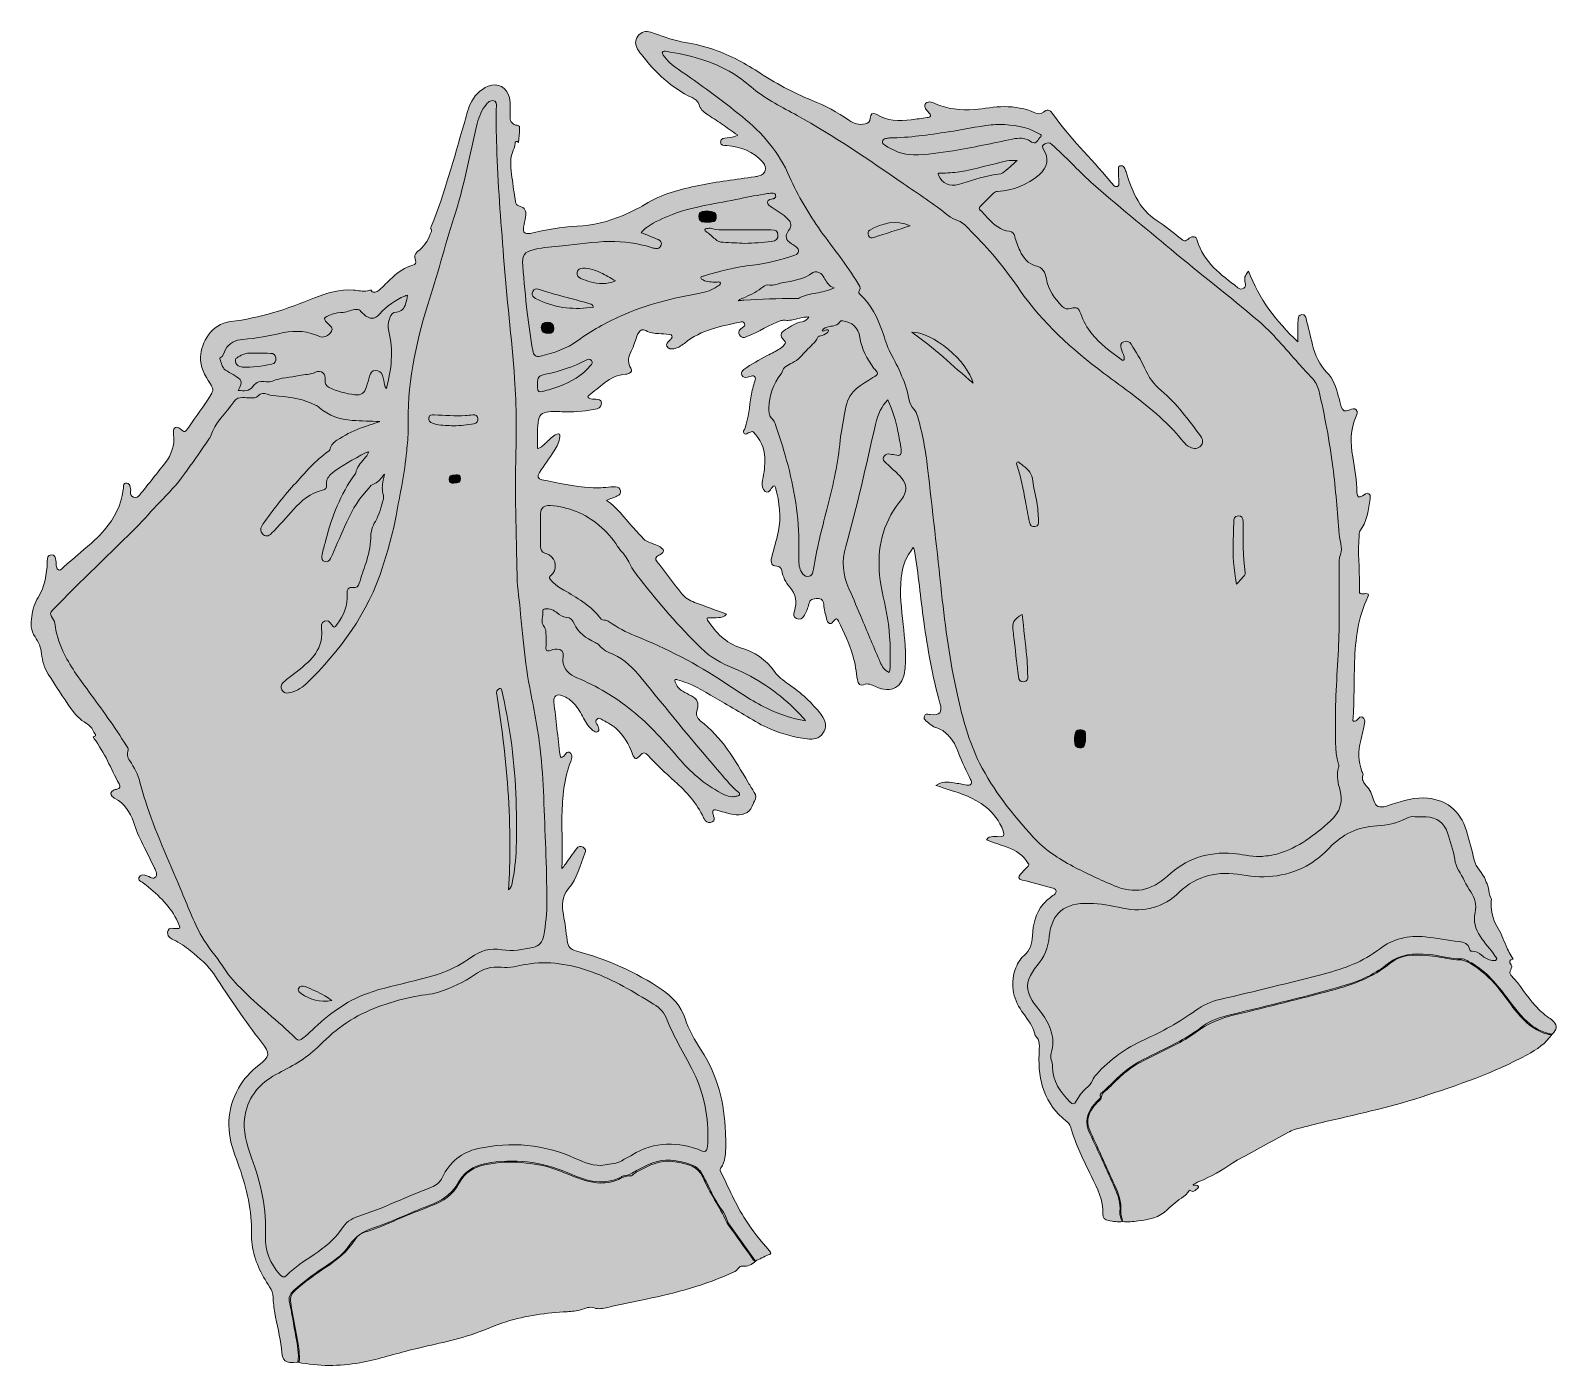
# Model space of a CAD drawing. Extents: x 505 to 1435, y -1407 to -593.
import ezdxf

# ---------------------------------------------------------------- set-up
doc = ezdxf.new("R2010")
doc.units = 0
doc.header["$MEASUREMENT"] = 0
doc.layers.add('Layer 1', color=7, linetype='Continuous')

# ---------------------------------------------------------------- blocks, each defined once
blk = doc.blocks.new('block 2')
at = {"layer": 'Layer 1', "true_color": 0x020203}
h = blk.add_hatch(color=178, dxfattribs=at)
h.dxf.hatch_style = 2
edge = h.paths.add_edge_path()
edge.add_spline(control_points=[(667.94, -1404.2), (659.6, -1404.74), (658.69, -1403.94), (657.87, -1395.76), (657.14, -1388.43), (655.02, -1381.34), (653.88, -1374.08), (653.4, -1370.96), (652.83, -1367.81), (652.78, -1364.67), (652.74, -1362.24), (652.02, -1360.36), (650.71, -1358.35), (645.53, -1350.43), (641.29, -1342.09), (640.01, -1332.53), (639.37, -1327.81), (639.83, -1323.05), (639.51, -1318.31), (638.57, -1304.27), (634.5, -1291.02), (629.56, -1277.98), (624.29, -1264.08), (624.33, -1250.48), (631.74, -1237.3), (634.85, -1231.78), (639.08, -1227.21), (644.03, -1223.28), (651.03, -1217.73), (651.18, -1216.46), (645.73, -1209.31), (635.6, -1196.03), (626.13, -1182.29), (617.08, -1168.27), (613.27, -1162.36), (607.84, -1158.15), (602.62, -1153.69), (599.43, -1150.97), (595.89, -1148.72), (592.08, -1146.91), (591.23, -1146.51), (590.38, -1146.01), (589.7, -1145.38), (588.48, -1144.24), (588.32, -1142.81), (588.91, -1141.24), (589.52, -1139.6), (590.86, -1139.89), (592.1, -1139.99), (596.63, -1140.36), (596.62, -1140.38), (594.78, -1136.19), (590.63, -1126.75), (583.32, -1120.02), (575.49, -1113.75), (574.44, -1112.91), (573.34, -1112.14), (572.24, -1111.35), (571.53, -1110.84), (570.71, -1110.36), (571.07, -1109.29), (571.46, -1108.13), (572.28, -1107.47), (573.55, -1107.47), (575.28, -1107.47), (576.71, -1108.35), (578.23, -1109.01), (579.08, -1109.38), (579.94, -1109.94), (580.85, -1109.1), (581.68, -1108.35), (582.07, -1107.39), (581.8, -1106.33), (581.53, -1105.27), (581.13, -1104.22), (580.64, -1103.24), (578.29, -1098.42), (575.93, -1093.6), (573.48, -1088.83), (571.2, -1084.39), (569.31, -1079.83), (567.78, -1075.07), (565.84, -1069.01), (562.24, -1064.1), (556.56, -1060.91), (555.95, -1060.56), (555.37, -1060.11), (554.89, -1059.6), (553.6, -1058.22), (553.85, -1056.82), (555.54, -1055.95), (556.23, -1055.59), (557.02, -1055.4), (557.78, -1055.2), (559.64, -1054.7), (559.97, -1053.65), (559.07, -1052.01), (554.05, -1042.8), (550.27, -1032.91), (543.85, -1024.48), (543.59, -1024.13), (543.01, -1023.45), (543.44, -1023.31), (546, -1022.53), (544, -1021.28), (543.68, -1020.47), (542.8, -1018.24), (541.23, -1016.52), (539.15, -1015.23), (535.33, -1012.86), (532.16, -1009.74), (529.65, -1006.05), (524.98, -999.19), (520.42, -992.26), (515.96, -985.26), (513.55, -981.49), (512.32, -977.29), (511.89, -972.78), (511.53, -969.05), (509.91, -965.44), (507.91, -962.5), (505.15, -958.45), (505.16, -954.46), (505.87, -950.12), (506.53, -946.04), (507.51, -941.96), (509.71, -938.49), (513.97, -931.79), (514.93, -924.35), (515.36, -916.73), (515.37, -916.57), (515.35, -916.41), (515.36, -916.25), (515.48, -914.57), (515.46, -912.69), (517.76, -912.57), (520.04, -912.45), (520.34, -914.23), (520.55, -915.95), (520.71, -917.28), (520.75, -918.62), (520.96, -919.94), (521.26, -921.78), (522.73, -922.47), (523.99, -921.25), (532.5, -912.99), (542.5, -906.37), (550.23, -897.25), (556.24, -890.16), (560.39, -882.22), (561.57, -872.9), (561.65, -872.28), (561.66, -871.65), (561.66, -871.02), (561.66, -870.02), (561.74, -869.05), (563, -868.89), (564.2, -868.74), (565.19, -869.14), (565.63, -870.39), (566.03, -871.52), (566.17, -872.68), (566.08, -873.89), (565.98, -875.36), (566, -876.76), (567.78, -877.36), (569.52, -877.96), (570.71, -877.13), (571.7, -875.91), (574.01, -873.1), (576.26, -870.24), (578.53, -867.39), (581.38, -863.79), (584.26, -860.21), (587.07, -856.58), (591, -851.51), (592.98, -845.83), (592.25, -839.33), (592.18, -838.71), (592.21, -838.07), (592.18, -837.44), (592.14, -836.41), (592.44, -835.52), (593.41, -835.05), (594.4, -834.57), (595.22, -835.1), (596, -835.7), (599.17, -838.13), (599.19, -838.13), (601.45, -834.78), (605.88, -828.22), (610.74, -821.97), (614.84, -815.2), (616.63, -812.23), (616.4, -811.17), (614.49, -808.26), (611.26, -803.34), (608.32, -798.05), (608.61, -792.02), (609.03, -783.39), (615.01, -771.88), (626.91, -770.49), (644.77, -768.42), (661.53, -762.8), (678.04, -756.09), (685.64, -753), (693.44, -750.74), (701.78, -751.36), (704.61, -751.57), (707.39, -752.28), (710.29, -751.85), (711.08, -751.73), (712.25, -750.28), (713.2, -752.33), (713.5, -752.98), (716.09, -752.71), (717.41, -751.37), (719.97, -748.78), (722.64, -746.31), (725.28, -743.8), (728.93, -740.33), (732.96, -737.47), (737.9, -736.1), (739.47, -735.66), (740.2, -734.8), (739.43, -733.12), (738.47, -731.03), (739.02, -729.2), (740.78, -727.86), (744.4, -725.09), (746.86, -721.5), (748.51, -717.31), (748.94, -716.2), (749.93, -715.17), (748.86, -713.87), (748.51, -713.45), (748.93, -712.96), (749.1, -712.54), (757.32, -692.22), (762.94, -671.08), (769.04, -650.09), (770.21, -646.08), (771.09, -641.97), (772.82, -638.14), (775.07, -633.1), (778.62, -629.35), (783.76, -627.17), (789.44, -624.76), (795.49, -628.01), (796.66, -634.17), (797.41, -638.17), (796.96, -642.23), (797.06, -646.26), (797.12, -648.89), (798.72, -650.82), (801.35, -651), (802.93, -651.11), (802.93, -652.15), (802.88, -653.14), (802.75, -655.82), (802.49, -658.49), (802.26, -661.51), (801.03, -660.14), (800.08, -660.75), (800.13, -661.92), (800.23, -664.04), (799.13, -665.69), (798.48, -667.49), (796.68, -672.5), (797.64, -677.52), (798.22, -682.52), (798.79, -687.55), (799.65, -692.54), (800.34, -697.55), (800.53, -698.87), (801.11, -699.61), (802.44, -700.06), (806.25, -701.34), (807.14, -702.88), (806.5, -706.86), (806.18, -708.89), (805.66, -710.89), (805.34, -712.92), (804.81, -716.19), (806.06, -717.5), (809.29, -716.77), (818.63, -714.65), (828.02, -712.79), (837.61, -712.36), (847.44, -711.92), (856.82, -709.68), (865.85, -705.82), (870.42, -703.86), (874.97, -701.82), (879.17, -699.17), (889.26, -692.8), (900.53, -689.9), (912.02, -687.59), (923.26, -685.32), (934.67, -684.05), (946, -682.33), (946.86, -682.2), (947.72, -682.07), (948.56, -681.85), (952.8, -680.78), (953.86, -676.79), (950.96, -673.5), (945.08, -666.86), (937.48, -664.12), (928.92, -663.38), (927.36, -663.24), (925.15, -663.63), (925.23, -661.16), (925.31, -658.83), (927.43, -658.77), (929.15, -658.64), (931.29, -658.49), (933.38, -658.25), (935.62, -657.03), (932.24, -654.63), (929.08, -652.35), (925.86, -650.14), (922.86, -648.09), (919.81, -646.11), (916.77, -644.12), (914.59, -642.69), (912.86, -640.94), (912.09, -638.36), (911.45, -636.22), (909.76, -635), (907.87, -634.11), (895.22, -628.19), (885.54, -618.77), (877.04, -607.97), (876.21, -606.92), (875.41, -605.82), (874.73, -604.67), (873.14, -601.99), (872.95, -599.31), (874.94, -596.7), (876.98, -594.04), (879.72, -593.28), (882.76, -594.32), (888.95, -596.44), (895.04, -598.9), (901.51, -600.1), (907.49, -601.22), (913.47, -602.32), (919.27, -604.24), (929.46, -607.61), (938.93, -612.47), (947.9, -618.3), (958.38, -625.12), (969.24, -631.18), (980.9, -635.79), (988.84, -638.93), (996.33, -643.01), (1003.36, -647.9), (1006.32, -649.95), (1009.52, -651), (1013.22, -650.17), (1015.21, -649.72), (1016.26, -648.93), (1016.28, -646.72), (1016.31, -644.12), (1017.94, -643.02), (1019.96, -644.26), (1026.64, -648.35), (1033.87, -648.55), (1041.3, -647.61), (1044.52, -647.2), (1047.73, -646.74), (1050.94, -646.31), (1051.74, -646.21), (1052.64, -646.14), (1052.96, -645.32), (1053.31, -644.45), (1052.51, -643.92), (1052.01, -643.33), (1051.35, -642.55), (1050.57, -641.84), (1050.04, -640.97), (1048.74, -638.84), (1049.96, -636.78), (1052.48, -636.76), (1053.62, -636.75), (1054.64, -637.2), (1055.64, -637.66), (1063.33, -641.18), (1071.42, -641.91), (1079.75, -641.32), (1085.82, -640.9), (1091.81, -639.61), (1097.93, -639.6), (1104.41, -639.59), (1110.67, -640.68), (1116.6, -643.35), (1118.44, -644.18), (1119.98, -644.4), (1121.76, -642.91), (1123.79, -641.22), (1125.68, -641.45), (1127.11, -643.52), (1137.43, -658.41), (1150.62, -670.85), (1162.14, -684.71), (1162.85, -685.56), (1163.51, -686.45), (1164.24, -687.29), (1164.89, -688.05), (1165.71, -688.54), (1166.75, -688.17), (1167.81, -687.8), (1167.72, -686.88), (1167.68, -685.99), (1167.57, -683.31), (1167.49, -680.62), (1167.39, -677.93), (1167.35, -677.05), (1167.24, -676.12), (1168.28, -675.73), (1169.4, -675.31), (1170.35, -675.73), (1170.92, -676.71), (1171.4, -677.52), (1171.74, -678.41), (1172.03, -679.31), (1173.72, -684.66), (1175.61, -689.93), (1178.21, -694.92), (1181.28, -700.79), (1185.44, -705.68), (1191.06, -709.23), (1195.96, -712.33), (1200.43, -715.98), (1204.9, -719.63), (1207.64, -721.87), (1207.8, -721.85), (1210.54, -719.79), (1212.64, -718.21), (1214.71, -718.57), (1215.4, -721.09), (1219.13, -734.59), (1230.04, -741.84), (1240.07, -749.89), (1241.21, -750.81), (1242.47, -751.08), (1243.78, -750.17), (1244.96, -749.34), (1244.83, -748.15), (1244.59, -746.95), (1243.95, -743.65), (1244.14, -742.91), (1246.61, -739.76), (1252.86, -756.61), (1263.47, -770.29), (1276.65, -782.84), (1276.65, -779.37), (1276.64, -776.34), (1276.66, -773.32), (1276.67, -771.89), (1276.77, -770.47), (1276.8, -769.05), (1276.84, -767.52), (1277.4, -766.42), (1279.1, -766.29), (1280.88, -766.15), (1281.37, -767.42), (1281.71, -768.78), (1283.01, -774.07), (1284.32, -779.36), (1285.56, -784.66), (1287.06, -791.02), (1289.68, -796.76), (1294.36, -801.43), (1298.33, -805.4), (1299.85, -810.56), (1301.25, -815.77), (1301.85, -817.98), (1302.35, -820.23), (1303.08, -822.39), (1303.96, -824.96), (1305.09, -825.41), (1307.63, -824.52), (1307.85, -824.45), (1308.09, -824.39), (1308.3, -824.29), (1309.61, -823.67), (1311.02, -822.98), (1312.21, -824.33), (1313.27, -825.53), (1312.63, -826.87), (1312.06, -828.11), (1308.44, -836.09), (1308.67, -844.43), (1310.04, -852.79), (1311.24, -860.05), (1312.42, -867.29), (1312.63, -874.67), (1312.71, -877.44), (1313.65, -877.89), (1316.03, -876.55), (1317.23, -875.88), (1318.46, -874.43), (1319.86, -875.39), (1321.28, -876.36), (1320.59, -878.12), (1320.42, -879.59), (1319.62, -886.15), (1318.32, -892.55), (1314.45, -898.11), (1313.83, -898.99), (1314.12, -899.94), (1314.03, -900.86), (1313.08, -910.82), (1314.13, -920.77), (1314.18, -930.73), (1314.19, -931.91), (1314.19, -933.1), (1314.1, -934.29), (1313.96, -936), (1314.75, -936.6), (1316.37, -936.34), (1316.92, -936.25), (1317.47, -936.17), (1318.02, -936.15), (1319.44, -936.12), (1320.08, -936.52), (1319.32, -938.09), (1313.27, -950.61), (1311.67, -964.04), (1311.15, -977.72), (1310.72, -989.19), (1311.1, -1000.67), (1310.25, -1012.12), (1310.21, -1012.66), (1309.69, -1013.46), (1310.59, -1013.76), (1311.21, -1013.97), (1311.84, -1013.74), (1312.35, -1013.31), (1312.59, -1013.1), (1312.84, -1012.9), (1313.05, -1012.66), (1313.85, -1011.77), (1314.68, -1010.7), (1316.03, -1011.46), (1317.38, -1012.23), (1317.55, -1013.62), (1317.25, -1015.02), (1316.5, -1018.58), (1315.89, -1022.18), (1314.88, -1025.66), (1313.03, -1032.07), (1313.44, -1038.31), (1315.68, -1044.51), (1315.94, -1045.24), (1316.51, -1045.94), (1316.23, -1046.74), (1315.33, -1049.39), (1316.65, -1051.28), (1318.26, -1053.09), (1320.47, -1055.56), (1321.81, -1058.46), (1322.71, -1061.62), (1323.98, -1066.06), (1326.16, -1066.82), (1330.58, -1065.48), (1337.95, -1063.26), (1345.18, -1060.47), (1353.13, -1060.59), (1366.19, -1060.81), (1375.77, -1068), (1379.22, -1080.61), (1380.83, -1086.46), (1382.61, -1092.33), (1383.92, -1098.19), (1385.06, -1103.34), (1389.41, -1106.04), (1390.85, -1110.68), (1391.34, -1112.25), (1392.46, -1113.56), (1392.68, -1115.41), (1392.92, -1117.37), (1393.04, -1119.48), (1394.18, -1121.29), (1394.48, -1121.77), (1394.46, -1122.54), (1394.37, -1123.14), (1393.75, -1127.15), (1395.46, -1135.17), (1397.71, -1138.62), (1400.15, -1142.34), (1401.65, -1146.52), (1403.39, -1150.57), (1404.58, -1153.34), (1405.9, -1156.03), (1407.77, -1158.7), (1405.46, -1159.26), (1404.98, -1160.34), (1406.56, -1162.24), (1407.27, -1163.09), (1406.66, -1164.24), (1406.19, -1165.14), (1405.56, -1166.32), (1405.47, -1167.43), (1406.38, -1168.43), (1411.8, -1174.33), (1415.98, -1181.21), (1421.32, -1187.17), (1423.76, -1189.89), (1426.45, -1192.32), (1429.49, -1194.38), (1430.52, -1195.09), (1431.51, -1195.91), (1432.37, -1196.83), (1434.67, -1199.3), (1434.35, -1201.52), (1431.4, -1204.35), (1430.56, -1204.69), (1429.73, -1204.72), (1428.84, -1204.48), (1424.03, -1203.15), (1419.73, -1200.87), (1416.07, -1197.46), (1412.53, -1194.16), (1409.35, -1190.54), (1406.48, -1186.63), (1402.13, -1180.7), (1397.81, -1174.72), (1392.46, -1169.61), (1388.73, -1166.04), (1384.68, -1162.88), (1380.05, -1160.52), (1378.32, -1159.65), (1376.56, -1159.15), (1374.6, -1159.14), (1370.62, -1159.13), (1366.75, -1158.14), (1362.86, -1157.46), (1357.38, -1156.5), (1351.87, -1156.04), (1346.32, -1156.36), (1341.4, -1156.64), (1336.75, -1158.11), (1332.91, -1161.24), (1322.33, -1169.87), (1309.89, -1174.29), (1296.95, -1177.77), (1277.69, -1182.94), (1258.34, -1187.83), (1238.94, -1192.45), (1229.83, -1194.63), (1221.57, -1197.81), (1214.08, -1203.53), (1206.31, -1209.46), (1197.17, -1213.13), (1188.49, -1217.52), (1183.19, -1220.2), (1177.86, -1222.81), (1173.12, -1226.46), (1170.17, -1228.73), (1167.4, -1231.21), (1164.8, -1233.88), (1162.93, -1235.8), (1161.08, -1237.76), (1158.93, -1239.41), (1157.91, -1240.19), (1157.1, -1241.16), (1157.02, -1242.56), (1156.96, -1243.68), (1156.18, -1244.4), (1155.46, -1245.13), (1154.17, -1246.42), (1152.92, -1247.73), (1151.85, -1249.22), (1148.46, -1253.92), (1147.81, -1258.73), (1150.38, -1264.15), (1155.46, -1274.87), (1160.38, -1285.68), (1165.2, -1296.52), (1167.43, -1301.53), (1169.42, -1306.6), (1168.88, -1312.28), (1168.67, -1314.43), (1169.94, -1316.4), (1169.86, -1318.55), (1167, -1318.96), (1164.2, -1318.37), (1161.39, -1317.93), (1159.2, -1317.6), (1157.84, -1316.14), (1157.96, -1314.04), (1158.43, -1305.46), (1154.46, -1298.29), (1150.93, -1290.98), (1146.15, -1281.1), (1141.29, -1271.27), (1138.13, -1260.71), (1137.71, -1259.31), (1136.83, -1258.2), (1135.67, -1257.3), (1122.33, -1246.94), (1118.47, -1232.72), (1119.08, -1216.66), (1119.14, -1215.08), (1119.25, -1213.51), (1119.26, -1211.93), (1119.28, -1209.78), (1119.25, -1207.67), (1117.42, -1206.06), (1116.92, -1205.62), (1116.57, -1204.86), (1116.43, -1204.2), (1115.45, -1199.35), (1112.39, -1195.74), (1109.56, -1191.91), (1103.6, -1183.84), (1101.32, -1174.94), (1104.57, -1165.1), (1105.62, -1161.91), (1107.26, -1158.96), (1109.8, -1156.75), (1113.56, -1153.48), (1114.91, -1149.37), (1115.09, -1144.55), (1115.35, -1137.47), (1116.98, -1130.78), (1121.69, -1125.18), (1123.39, -1123.16), (1125.39, -1121.51), (1127.55, -1120.02), (1128.52, -1119.36), (1129.65, -1118.65), (1129.41, -1117.24), (1129.17, -1115.84), (1127.88, -1115.5), (1126.76, -1115.2), (1120.8, -1113.62), (1114.84, -1112.09), (1108.87, -1110.55), (1106.54, -1109.95), (1106.15, -1108.78), (1107.79, -1106.96), (1109.27, -1105.32), (1110.82, -1103.74), (1112.4, -1102.18), (1113.02, -1101.57), (1112.95, -1101.21), (1112.51, -1100.45), (1109.53, -1095.42), (1105.08, -1092.39), (1099.65, -1090.56), (1095.47, -1089.15), (1091.32, -1087.65), (1087.02, -1086.14), (1087.95, -1084.5), (1089.48, -1084.18), (1091.02, -1084.05), (1092.19, -1083.95), (1093.38, -1084.12), (1094.57, -1084.17), (1097.81, -1084.32), (1098.35, -1083.65), (1097.24, -1080.66), (1095, -1074.66), (1091.34, -1069.72), (1086.31, -1065.74), (1079.66, -1060.48), (1071.77, -1057.92), (1063.86, -1055.42), (1061.39, -1054.64), (1058.95, -1053.79), (1056.23, -1052.89), (1059.84, -1050.45), (1063.5, -1050.71), (1067.2, -1051.34), (1069.85, -1051.79), (1072.49, -1052.29), (1075.14, -1052.74), (1076.09, -1052.9), (1077.11, -1052.92), (1077.74, -1052.03), (1078.38, -1051.11), (1077.83, -1050.22), (1077.4, -1049.37), (1074.85, -1044.2), (1072.37, -1039.01), (1070.31, -1033.63), (1068.7, -1029.4), (1066.76, -1025.35), (1063.46, -1022.11), (1061.56, -1020.25), (1059.45, -1018.65), (1056.91, -1017.96), (1054.15, -1017.21), (1052.27, -1015.33), (1050.25, -1013.6), (1049.41, -1012.87), (1048.72, -1011.96), (1049.29, -1010.69), (1049.9, -1009.34), (1051, -1009.52), (1052.13, -1009.71), (1052.36, -1009.75), (1052.6, -1009.77), (1052.83, -1009.8), (1058.79, -1010.44), (1060.41, -1008.51), (1058.76, -1002.76), (1054.09, -986.46), (1051.31, -969.79), (1048.92, -953.04), (1046.88, -938.71), (1045.7, -924.28), (1043.24, -910.01), (1043.13, -909.38), (1043.1, -908.74), (1042.55, -908.15), (1038.09, -913.51), (1035.89, -919.72), (1035.15, -926.54), (1034.12, -936.07), (1035.36, -945.5), (1036.36, -954.94), (1037.29, -963.67), (1038.22, -972.4), (1037.54, -981.2), (1037.51, -981.6), (1037.52, -982), (1037.48, -982.39), (1036.32, -993.21), (1029.35, -997.25), (1019.45, -992.77), (1017.08, -991.7), (1014.98, -990.49), (1012.13, -991.64), (1010.16, -992.43), (1008.89, -991.26), (1008.52, -988.73), (1007.77, -983.73), (1007.17, -978.72), (1005.72, -973.84), (1003.56, -966.54), (1000.33, -959.7), (997.08, -952.86), (996.33, -951.28), (995.44, -951.13), (994.28, -952.51), (993.55, -953.36), (992.99, -954.74), (991.52, -954.29), (990.19, -953.89), (990.03, -952.51), (989.74, -951.4), (989.01, -948.57), (988.31, -945.73), (988.01, -942.81), (987.81, -940.93), (987.43, -939.23), (984.87, -939.19), (980.9, -939.13), (979.64, -939.69), (979, -942.45), (978.44, -944.86), (977.5, -947.11), (976.35, -949.27), (975.22, -951.39), (973.36, -952.18), (971.45, -951.28), (969.41, -950.33), (969.52, -948.62), (970.13, -946.84), (971.97, -941.43), (971.12, -936.38), (967.35, -932.21), (964.67, -929.25), (963.27, -925.9), (962.45, -922.17), (962.07, -920.43), (961.45, -919.47), (959.36, -919.4), (956.36, -919.31), (955.45, -917.41), (956.36, -913.87), (957.67, -908.83), (959.12, -903.82), (960.29, -898.74), (962.4, -889.54), (960.99, -880.52), (958.62, -871.58), (958.2, -869.99), (957.48, -870.38), (956.73, -871.27), (956.27, -871.81), (955.93, -872.44), (955.52, -873.03), (954.19, -874.96), (952.53, -874.89), (951.32, -872.82), (950.25, -870.99), (950.46, -869.01), (950.83, -867.04), (951.65, -862.53), (952.4, -858.02), (952.09, -853.4), (951.69, -847.26), (949.58, -841.96), (945, -837.73), (944.15, -836.94), (943.64, -837.92), (942.96, -837.99), (941.8, -838.12), (940.73, -839.71), (939.61, -838.73), (938.37, -837.63), (939.75, -836.38), (940.13, -835.28), (942.31, -828.94), (942.72, -822.28), (943.84, -815.75), (944.37, -812.7), (945.14, -809.73), (946.07, -806.79), (946.37, -805.83), (946.83, -804.72), (945.92, -803.9), (945.11, -803.17), (944.12, -803.67), (943.21, -803.93), (942.68, -804.09), (942.16, -804.3), (941.62, -804.4), (940.23, -804.64), (938.93, -804.6), (938.17, -803.09), (937.36, -801.47), (938.34, -800.58), (939.46, -799.73), (943.88, -796.36), (948.76, -793.77), (953.66, -791.2), (956.25, -789.85), (958.89, -788.58), (961.36, -787.03), (962.61, -786.25), (963.66, -785.03), (964.59, -783.85), (965.26, -783), (964.22, -782.43), (963.76, -781.89), (961.15, -778.87), (961.36, -777.53), (964.76, -775.41), (967.96, -773.41), (970.98, -771.15), (974.96, -770.64), (976.51, -770.44), (977.84, -769.16), (978.84, -767.67), (975.18, -767.71), (971.87, -768.88), (968.47, -769.55), (967.13, -769.81), (965.77, -770.01), (964.47, -769.72), (963.56, -769.52), (962.9, -769.67), (962.05, -769.94), (954.85, -772.24), (948.67, -776.7), (941.69, -779.43), (941.03, -779.68), (940.37, -780.01), (939.69, -780.14), (938.32, -780.42), (937.45, -779.67), (936.78, -778.57), (936.14, -777.5), (936.14, -776.44), (936.95, -775.49), (937.4, -774.96), (938, -774.53), (938.58, -774.13), (939.46, -773.52), (940.32, -772.91), (939.77, -771.66), (939.21, -770.37), (938.07, -770.64), (937.1, -770.86), (931.47, -772.11), (925.8, -773.15), (920.28, -774.86), (914.03, -776.81), (908.26, -779.6), (903.15, -783.75), (901.24, -785.29), (899.16, -786.61), (896.67, -787.04), (895.03, -787.33), (893.42, -787.23), (892.53, -785.56), (891.66, -783.94), (893.2, -783.18), (893.97, -782.17), (894.3, -781.73), (894.75, -781.39), (895.09, -780.95), (896.22, -779.47), (895.81, -778.5), (893.91, -778.31), (891.79, -778.1), (889.66, -777.97), (887.53, -777.86), (884.83, -777.72), (882.2, -777.52), (879.8, -775.99), (878.04, -774.86), (876.46, -775.36), (875.37, -777.16), (874.93, -777.9), (874.44, -778.65), (874.2, -779.47), (873.16, -783.04), (871.79, -786.48), (870.25, -789.85), (868.85, -792.91), (868.74, -795.98), (870.62, -798.91), (871.48, -800.25), (870.95, -801.14), (869.8, -801.85), (869.13, -802.27), (868.41, -802.58), (867.58, -802.6), (862.63, -802.76), (858.43, -804.84), (854.62, -807.81), (851.43, -810.29), (848.33, -812.88), (845.12, -815.32), (844.12, -816.08), (844.41, -816.51), (845.17, -817.08), (846.41, -818.03), (847.87, -817.77), (849.28, -817.82), (850.81, -817.86), (852.43, -817.81), (852.66, -819.92), (852.87, -821.89), (851.9, -823.11), (850.03, -823.55), (843.83, -824.99), (837.54, -825.53), (831.19, -825.47), (827.72, -825.43), (824.26, -824.96), (820.76, -825.38), (816.31, -825.9), (814.6, -827.49), (814.11, -831.89), (813.52, -837.1), (813.9, -842.32), (813.77, -847.78), (816.17, -847.18), (817.65, -845.54), (819.22, -844.06), (821.17, -842.22), (822.9, -840.16), (825.51, -839.11), (827.23, -838.42), (827.6, -839.01), (827.41, -840.59), (827.01, -843.81), (825.65, -846.64), (823.87, -849.29), (820.92, -853.69), (817.88, -858.02), (814.95, -862.43), (813.39, -864.78), (813.87, -866.34), (816.42, -866.84), (826.27, -868.75), (836.06, -871.03), (846.13, -871.57), (850.24, -871.79), (854.35, -871.71), (858.44, -871.18), (859.38, -871.05), (860.34, -871.03), (861.28, -871.05), (862.92, -871.09), (863.95, -871.94), (864.25, -873.56), (864.55, -875.15), (863.73, -876.13), (862.35, -876.7), (860.25, -877.57), (858.14, -878.39), (855.73, -879.35), (862.37, -883.7), (866.62, -889.99), (871.6, -895.58), (874.01, -898.3), (876.56, -900.9), (879.08, -903.52), (879.99, -904.47), (881.32, -904.67), (882.48, -905.15), (884.74, -906.08), (887.09, -906.81), (889.13, -908.2), (891.13, -909.56), (891.03, -910.91), (888.93, -912.16), (888.53, -912.4), (888.08, -912.56), (887.66, -912.78), (885.45, -913.95), (885.17, -914.86), (886.69, -916.86), (891.62, -923.35), (896.57, -929.82), (901.6, -936.24), (903.6, -938.79), (906.33, -940.36), (909.37, -941.47), (915.82, -943.81), (922.25, -946.21), (928.87, -948.66), (927.56, -950.47), (925.71, -950.67), (923.88, -950.77), (921.99, -950.87), (920.09, -950.8), (918.2, -950.82), (917.1, -950.83), (916.49, -951.03), (917.33, -952.3), (922.36, -959.9), (928.27, -966.26), (937.44, -969.07), (945.77, -971.62), (952.86, -976.23), (957.97, -983.58), (960.2, -986.8), (963.42, -989.08), (966.62, -991.27), (974.19, -996.45), (980.88, -1002.58), (986.47, -1009.85), (989.67, -1014.01), (989.94, -1017.72), (987.49, -1021.19), (985.13, -1024.53), (981.72, -1025.11), (978, -1024.65), (970.19, -1023.67), (962.65, -1021.67), (955.44, -1018.53), (945.63, -1014.26), (936.87, -1008.09), (927.58, -1002.87), (920.01, -998.62), (912.82, -993.67), (904.69, -990.48), (902.86, -989.76), (900.95, -989.24), (899.07, -988.64), (898.55, -988.48), (897.94, -988.13), (897.51, -988.53), (897.04, -988.96), (897.49, -989.54), (897.65, -990.05), (898.43, -992.51), (900.07, -994.3), (902.23, -995.59), (903.92, -996.6), (905.72, -997.44), (907.43, -998.41), (911.12, -1000.52), (912.13, -1002.7), (910.92, -1006.68), (910.06, -1009.5), (910.75, -1011.9), (912.87, -1013.51), (925.97, -1023.46), (933.89, -1037.37), (942.03, -1051.13), (943.23, -1053.17), (944.53, -1055.16), (945.75, -1057.19), (946.81, -1058.94), (947.11, -1060.7), (945.77, -1062.49), (945.49, -1062.85), (945.36, -1063.33), (945.21, -1063.78), (943.51, -1069.06), (940.23, -1071.17), (934.63, -1070.79), (931.27, -1070.56), (928.14, -1069.45), (924.94, -1068.59), (924.03, -1068.35), (923.13, -1068.03), (922.2, -1067.87), (920.88, -1067.65), (920.22, -1068.29), (920.43, -1069.63), (920.54, -1070.32), (920.81, -1070.99), (920.99, -1071.68), (921.32, -1072.98), (921.88, -1074.41), (920.18, -1075.17), (918.61, -1075.87), (917.07, -1075.82), (915.91, -1074.32), (915.52, -1073.82), (915.17, -1073.28), (914.91, -1072.71), (910.88, -1063.79), (904.41, -1056.81), (897.24, -1050.36), (891.6, -1045.28), (885.96, -1040.18), (880.92, -1034.47), (879.21, -1032.54), (878.17, -1032.67), (876.25, -1034.77), (873.9, -1037.34), (872.85, -1037.2), (871.59, -1033.85), (869.32, -1027.85), (866.36, -1022.38), (861.4, -1018.12), (858.66, -1015.77), (855.36, -1014.39), (852.4, -1012.42), (851.6, -1011.89), (850.76, -1011.98), (850.01, -1012.65), (849.16, -1013.41), (849.1, -1014.24), (849.67, -1015.19), (850.03, -1015.8), (850.42, -1016.41), (850.65, -1017.07), (851.02, -1018.1), (851.61, -1019.28), (850.51, -1020.13), (849.4, -1020.99), (848.44, -1020.15), (847.54, -1019.48), (844.93, -1017.53), (843.31, -1014.81), (841.83, -1012), (840.17, -1008.85), (838.35, -1005.8), (835.93, -1003.15), (833.98, -1001.03), (831.74, -999.31), (829.01, -998.29), (825.57, -997), (823.36, -998.48), (823.75, -1002.07), (824.92, -1012.93), (826.24, -1023.76), (827.48, -1034.6), (827.65, -1036.07), (828.4, -1036.16), (829.39, -1035.43), (829.95, -1035.02), (830.35, -1034.39), (830.81, -1033.85), (831.37, -1033.19), (831.91, -1032.37), (832.94, -1032.69), (834.05, -1033.03), (834.5, -1033.94), (834.61, -1035.05), (834.73, -1036.19), (834.39, -1037.27), (834, -1038.29), (829.88, -1048.94), (828.88, -1060.08), (828.67, -1071.35), (828.47, -1081.94), (829.23, -1092.53), (828.5, -1103.44), (829.72, -1102.78), (830.11, -1101.72), (830.71, -1100.9), (833, -1097.78), (835.22, -1094.6), (837.52, -1091.48), (838.54, -1090.09), (839.86, -1089.69), (841.47, -1090.53), (843.07, -1091.37), (843.24, -1092.74), (842.66, -1094.18), (839.68, -1101.56), (837.8, -1109.62), (832.69, -1115.8), (828.51, -1120.85), (828.42, -1125.85), (829.54, -1131.63), (830.53, -1136.75), (831.11, -1141.95), (831.79, -1147.13), (832.33, -1151.27), (833.52, -1152.75), (837.61, -1153.83), (856.25, -1158.76), (873.58, -1166.54), (889.57, -1177.33), (896.14, -1181.76), (901.03, -1187.29), (903.62, -1194.94), (905.92, -1201.76), (909.4, -1208.08), (913.36, -1214.1), (923.4, -1229.35), (927.64, -1246.31), (928.21, -1264.34), (928.37, -1269.39), (928.59, -1274.46), (927.89, -1279.51), (927.58, -1281.82), (926.79, -1283.96), (925.42, -1285.85), (924.92, -1286.54), (924.69, -1287.09), (925.14, -1287.97), (930.22, -1297.86), (934.33, -1308.25), (940.5, -1317.59), (944.83, -1324.14), (949.53, -1330.39), (954.86, -1336.14), (956.21, -1337.59), (956.07, -1338.05), (954.28, -1338.78), (951.59, -1339.88), (949.02, -1341.3), (946.4, -1342.58), (945.46, -1342.36), (945, -1341.6), (944.49, -1340.89), (939.85, -1334.38), (935.21, -1327.87), (930.54, -1321.37), (929.94, -1320.54), (929.32, -1319.7), (928.9, -1318.76), (924.73, -1309.35), (918.45, -1301.08), (914.38, -1291.6), (911.49, -1284.85), (905.14, -1283.51), (898.81, -1282.3), (891.27, -1280.87), (884.4, -1282.62), (877.87, -1286.44), (875.78, -1287.66), (873.34, -1288.28), (871.64, -1290.18), (871.33, -1290.52), (870.8, -1290.7), (870.33, -1290.69), (867.26, -1290.59), (864.73, -1292.14), (862.03, -1293.25), (855.65, -1295.87), (849.17, -1295.38), (842.71, -1293.46), (836.4, -1291.58), (830.44, -1288.76), (824.26, -1286.52), (817.8, -1284.17), (811.1, -1283.29), (804.3, -1282.6), (796.95, -1281.84), (789.76, -1282.49), (782.57, -1283.72), (775.2, -1284.99), (769.56, -1288.74), (765.89, -1295.42), (762.24, -1302.06), (756.36, -1306.22), (749.46, -1308.8), (738.85, -1312.77), (728.49, -1317.34), (718.01, -1321.63), (715.08, -1322.83), (712.09, -1323.88), (709.08, -1324.86), (706.44, -1325.72), (704.18, -1327.13), (702.69, -1329.52), (698.16, -1336.75), (691.67, -1341.89), (684.7, -1346.52), (678.3, -1350.77), (672.12, -1355.33), (666.34, -1360.41), (664.04, -1362.43), (662.99, -1364.65), (663.54, -1367.92), (665.03, -1376.67), (666.8, -1385.36), (668.2, -1394.11), (668.55, -1396.3), (668.65, -1398.52), (668.88, -1400.72), (669, -1401.94), (669.2, -1403.3), (667.94, -1404.2)], knot_values=[0, 0, 0, 0, 1, 1, 1, 2, 2, 2, 3, 3, 3, 4, 4, 4, 5, 5, 5, 6, 6, 6, 7, 7, 7, 8, 8, 8, 9, 9, 9, 10, 10, 10, 11, 11, 11, 12, 12, 12, 13, 13, 13, 14, 14, 14, 15, 15, 15, 16, 16, 16, 17, 17, 17, 18, 18, 18, 19, 19, 19, 20, 20, 20, 21, 21, 21, 22, 22, 22, 23, 23, 23, 24, 24, 24, 25, 25, 25, 26, 26, 26, 27, 27, 27, 28, 28, 28, 29, 29, 29, 30, 30, 30, 31, 31, 31, 32, 32, 32, 33, 33, 33, 34, 34, 34, 35, 35, 35, 36, 36, 36, 37, 37, 37, 38, 38, 38, 39, 39, 39, 40, 40, 40, 41, 41, 41, 42, 42, 42, 43, 43, 43, 44, 44, 44, 45, 45, 45, 46, 46, 46, 47, 47, 47, 48, 48, 48, 49, 49, 49, 50, 50, 50, 51, 51, 51, 52, 52, 52, 53, 53, 53, 54, 54, 54, 55, 55, 55, 56, 56, 56, 57, 57, 57, 58, 58, 58, 59, 59, 59, 60, 60, 60, 61, 61, 61, 62, 62, 62, 63, 63, 63, 64, 64, 64, 65, 65, 65, 66, 66, 66, 67, 67, 67, 68, 68, 68, 69, 69, 69, 70, 70, 70, 71, 71, 71, 72, 72, 72, 73, 73, 73, 74, 74, 74, 75, 75, 75, 76, 76, 76, 77, 77, 77, 78, 78, 78, 79, 79, 79, 80, 80, 80, 81, 81, 81, 82, 82, 82, 83, 83, 83, 84, 84, 84, 85, 85, 85, 86, 86, 86, 87, 87, 87, 88, 88, 88, 89, 89, 89, 90, 90, 90, 91, 91, 91, 92, 92, 92, 93, 93, 93, 94, 94, 94, 95, 95, 95, 96, 96, 96, 97, 97, 97, 98, 98, 98, 99, 99, 99, 100, 100, 100, 101, 101, 101, 102, 102, 102, 103, 103, 103, 104, 104, 104, 105, 105, 105, 106, 106, 106, 107, 107, 107, 108, 108, 108, 109, 109, 109, 110, 110, 110, 111, 111, 111, 112, 112, 112, 113, 113, 113, 114, 114, 114, 115, 115, 115, 116, 116, 116, 117, 117, 117, 118, 118, 118, 119, 119, 119, 120, 120, 120, 121, 121, 121, 122, 122, 122, 123, 123, 123, 124, 124, 124, 125, 125, 125, 126, 126, 126, 127, 127, 127, 128, 128, 128, 129, 129, 129, 130, 130, 130, 131, 131, 131, 132, 132, 132, 133, 133, 133, 134, 134, 134, 135, 135, 135, 136, 136, 136, 137, 137, 137, 138, 138, 138, 139, 139, 139, 140, 140, 140, 141, 141, 141, 142, 142, 142, 143, 143, 143, 144, 144, 144, 145, 145, 145, 146, 146, 146, 147, 147, 147, 148, 148, 148, 149, 149, 149, 150, 150, 150, 151, 151, 151, 152, 152, 152, 153, 153, 153, 154, 154, 154, 155, 155, 155, 156, 156, 156, 157, 157, 157, 158, 158, 158, 159, 159, 159, 160, 160, 160, 161, 161, 161, 162, 162, 162, 163, 163, 163, 164, 164, 164, 165, 165, 165, 166, 166, 166, 167, 167, 167, 168, 168, 168, 169, 169, 169, 170, 170, 170, 171, 171, 171, 172, 172, 172, 173, 173, 173, 174, 174, 174, 175, 175, 175, 176, 176, 176, 177, 177, 177, 178, 178, 178, 179, 179, 179, 180, 180, 180, 181, 181, 181, 182, 182, 182, 183, 183, 183, 184, 184, 184, 185, 185, 185, 186, 186, 186, 187, 187, 187, 188, 188, 188, 189, 189, 189, 190, 190, 190, 191, 191, 191, 192, 192, 192, 193, 193, 193, 194, 194, 194, 195, 195, 195, 196, 196, 196, 197, 197, 197, 198, 198, 198, 199, 199, 199, 200, 200, 200, 201, 201, 201, 202, 202, 202, 203, 203, 203, 204, 204, 204, 205, 205, 205, 206, 206, 206, 207, 207, 207, 208, 208, 208, 209, 209, 209, 210, 210, 210, 211, 211, 211, 212, 212, 212, 213, 213, 213, 214, 214, 214, 215, 215, 215, 216, 216, 216, 217, 217, 217, 218, 218, 218, 219, 219, 219, 220, 220, 220, 221, 221, 221, 222, 222, 222, 223, 223, 223, 224, 224, 224, 225, 225, 225, 226, 226, 226, 227, 227, 227, 228, 228, 228, 229, 229, 229, 230, 230, 230, 231, 231, 231, 232, 232, 232, 233, 233, 233, 234, 234, 234, 235, 235, 235, 236, 236, 236, 237, 237, 237, 238, 238, 238, 239, 239, 239, 240, 240, 240, 241, 241, 241, 242, 242, 242, 243, 243, 243, 244, 244, 244, 245, 245, 245, 246, 246, 246, 247, 247, 247, 248, 248, 248, 249, 249, 249, 250, 250, 250, 251, 251, 251, 252, 252, 252, 253, 253, 253, 254, 254, 254, 255, 255, 255, 256, 256, 256, 257, 257, 257, 258, 258, 258, 259, 259, 259, 260, 260, 260, 261, 261, 261, 262, 262, 262, 263, 263, 263, 264, 264, 264, 265, 265, 265, 266, 266, 266, 267, 267, 267, 268, 268, 268, 269, 269, 269, 270, 270, 270, 271, 271, 271, 272, 272, 272, 273, 273, 273, 274, 274, 274, 275, 275, 275, 276, 276, 276, 277, 277, 277, 278, 278, 278, 279, 279, 279, 280, 280, 280, 281, 281, 281, 282, 282, 282, 283, 283, 283, 284, 284, 284, 285, 285, 285, 286, 286, 286, 287, 287, 287, 288, 288, 288, 289, 289, 289, 290, 290, 290, 291, 291, 291, 292, 292, 292, 293, 293, 293, 294, 294, 294, 295, 295, 295, 296, 296, 296, 297, 297, 297, 298, 298, 298, 299, 299, 299, 300, 300, 300, 301, 301, 301, 302, 302, 302, 303, 303, 303, 304, 304, 304, 305, 305, 305, 306, 306, 306, 307, 307, 307, 308, 308, 308, 309, 309, 309, 310, 310, 310, 311, 311, 311, 312, 312, 312, 313, 313, 313, 314, 314, 314, 315, 315, 315, 316, 316, 316, 317, 317, 317, 318, 318, 318, 319, 319, 319, 320, 320, 320, 321, 321, 321, 322, 322, 322, 323, 323, 323, 324, 324, 324, 325, 325, 325, 326, 326, 326, 327, 327, 327, 328, 328, 328, 329, 329, 329, 330, 330, 330, 331, 331, 331, 332, 332, 332, 333, 333, 333, 334, 334, 334, 335, 335, 335, 336, 336, 336, 337, 337, 337, 338, 338, 338, 339, 339, 339, 340, 340, 340, 341, 341, 341, 342, 342, 342, 343, 343, 343, 344, 344, 344, 345, 345, 345, 346, 346, 346, 347, 347, 347, 348, 348, 348, 349, 349, 349, 350, 350, 350, 351, 351, 351, 352, 352, 352, 353, 353, 353, 354, 354, 354, 355, 355, 355, 356, 356, 356, 357, 357, 357, 358, 358, 358, 359, 359, 359, 360, 360, 360, 361, 361, 361, 362, 362, 362, 363, 363, 363, 364, 364, 364, 365, 365, 365, 366, 366, 366, 367, 367, 367, 368, 368, 368, 369, 369, 369, 370, 370, 370, 371, 371, 371, 372, 372, 372, 373, 373, 373, 374, 374, 374, 375, 375, 375, 376, 376, 376, 377, 377, 377, 378, 378, 378, 379, 379, 379, 380, 380, 380, 381, 381, 381, 382, 382, 382, 383, 383, 383, 384, 384, 384, 385, 385, 385, 386, 386, 386, 387, 387, 387, 388, 388, 388, 389, 389, 389, 390, 390, 390, 391, 391, 391, 392, 392, 392, 393, 393, 393, 394, 394, 394, 395, 395, 395, 396, 396, 396, 397, 397, 397, 398, 398, 398, 399, 399, 399, 400, 400, 400, 401, 401, 401, 402, 402, 402, 403, 403, 403, 404, 404, 404, 405, 405, 405, 406, 406, 406, 407, 407, 407, 408, 408, 408, 409, 409, 409, 410, 410, 410, 411, 411, 411, 412, 412, 412, 413, 413, 413, 414, 414, 414, 415, 415, 415, 416, 416, 416, 417, 417, 417, 418, 418, 418, 419, 419, 419, 420, 420, 420, 421, 421, 421, 422, 422, 422, 423, 423, 423, 424, 424, 424, 425, 425, 425, 426, 426, 426, 427, 427, 427, 428, 428, 428, 429, 429, 429, 430, 430, 430, 431, 431, 431, 432, 432, 432, 433, 433, 433, 434, 434, 434, 435, 435, 435, 436, 436, 436, 437, 437, 437, 438, 438, 438, 439, 439, 439, 440, 440, 440, 441, 441, 441, 442, 442, 442, 443, 443, 443, 444, 444, 444, 445, 445, 445, 446, 446, 446, 447, 447, 447, 448, 448, 448, 449, 449, 449, 450, 450, 450, 451, 451, 451, 452, 452, 452, 453, 453, 453, 454, 454, 454, 455, 455, 455, 456, 456, 456, 457, 457, 457, 458, 458, 458, 459, 459, 459, 460, 460, 460, 461, 461, 461, 462, 462, 462, 463, 463, 463, 464, 464, 464, 465, 465, 465, 466, 466, 466, 467, 467, 467, 468, 468, 468, 469, 469, 469, 470, 470, 470, 471, 471, 471, 472, 472, 472, 473, 473, 473, 474, 474, 474, 474], degree=3, periodic=1)
at = {"layer": 'Layer 1', "true_color": 0x8cd13c}
h = blk.add_hatch(color=73, dxfattribs=at)
h.dxf.hatch_style = 2
edge = h.paths.add_edge_path()
edge.add_spline(control_points=[(1253.7, -1096.2), (1247.32, -1096.24), (1242.32, -1094.75), (1237.2, -1094.35), (1221.87, -1093.15), (1208.36, -1097.77), (1197.18, -1108.18), (1187.47, -1117.21), (1176.99, -1119.17), (1164.9, -1114.03), (1156.39, -1110.42), (1147.99, -1106.57), (1139.82, -1102.23), (1130.85, -1097.46), (1122.52, -1092.11), (1115.53, -1084.39), (1102.98, -1070.55), (1091.34, -1056.17), (1082.91, -1039.39), (1076.32, -1026.28), (1072.63, -1012.23), (1069.42, -998.03), (1064.81, -977.56), (1062.01, -956.81), (1059.77, -935.97), (1057.03, -910.49), (1054.19, -885.03), (1051.23, -859.57), (1050.01, -849.05), (1048.11, -838.63), (1045.2, -828.41), (1044.7, -826.68), (1043.97, -825.14), (1042.79, -823.84), (1041.36, -822.26), (1040.4, -820.38), (1040.04, -818.4), (1038.16, -807.95), (1033.48, -798.65), (1028.55, -789.43), (1026.3, -785.22), (1025.19, -780.58), (1023.59, -776.13), (1020.64, -767.93), (1016.88, -760.24), (1010.38, -754.18), (1009.55, -753.4), (1008.76, -752.79), (1009.79, -751.29), (1010.7, -749.97), (1009.56, -748.47), (1008.77, -747.16), (1002.01, -735.94), (993.69, -725.85), (986.13, -715.21), (978.78, -704.86), (972.27, -694.07), (967.22, -682.38), (960.84, -667.61), (950.78, -655.7), (938.28, -645.67), (925.68, -635.55), (912.7, -625.97), (899.4, -616.81), (895.93, -614.43), (892.55, -611.93), (890.36, -608.21), (890.03, -607.65), (889.38, -607.04), (889.97, -606.28), (890.43, -605.67), (891.12, -605.83), (891.73, -605.92), (906.18, -608.22), (920.23, -611.72), (932.88, -619.49), (937.28, -622.19), (941.29, -625.41), (945.23, -628.71), (953.31, -635.49), (962.79, -639.93), (971.9, -645.02), (994.22, -657.51), (1015.37, -671.86), (1036.37, -686.43), (1045.59, -692.83), (1055.18, -698.74), (1063.79, -706), (1065.45, -707.39), (1067.47, -708.09), (1069.47, -708.86), (1073.97, -710.58), (1076.56, -714.58), (1079.81, -717.76), (1090.26, -727.97), (1099.13, -739.45), (1107.45, -751.46), (1121.25, -771.38), (1139.11, -787.37), (1158.38, -801.84), (1170.78, -811.15), (1183.53, -820.01), (1194.87, -830.67), (1199.14, -834.69), (1203.18, -838.93), (1206.84, -843.51), (1208, -844.97), (1209.37, -846.13), (1210.98, -847.01), (1213.33, -848.29), (1215.9, -847.95), (1217.53, -846.23), (1219.03, -844.65), (1219.08, -842.57), (1217.3, -840.17), (1210.05, -830.38), (1202.96, -820.44), (1193.49, -812.55), (1188.98, -808.79), (1185.64, -804.11), (1183.34, -798.71), (1181.17, -793.58), (1178.01, -789.01), (1175.16, -784.28), (1174.11, -782.53), (1172.54, -781.97), (1170.68, -782.79), (1168.83, -783.61), (1168.5, -785.16), (1169.11, -786.96), (1169.66, -788.61), (1170.27, -790.23), (1170.83, -791.87), (1171.11, -792.67), (1171.09, -793.6), (1170.45, -794.07), (1169.92, -794.45), (1169.37, -793.66), (1168.89, -793.32), (1162.45, -788.84), (1156.18, -784.16), (1151.24, -777.93), (1148.31, -774.24), (1146.05, -770.2), (1144.48, -765.76), (1143.11, -761.89), (1142.28, -761.48), (1138.41, -762.53), (1136.43, -763.07), (1134.62, -762.74), (1133.16, -761.24), (1128.52, -756.46), (1124.65, -751.21), (1123.56, -744.42), (1122.92, -740.44), (1121.37, -737.64), (1116.96, -736.53), (1112.31, -735.36), (1109.51, -731.63), (1107.49, -727.45), (1106.14, -724.68), (1105.02, -721.8), (1104.36, -718.77), (1103.95, -716.9), (1103.03, -715.86), (1100.89, -715.55), (1095.7, -714.82), (1091.8, -711.69), (1088.3, -708.02), (1086.61, -706.25), (1085.04, -704.35), (1083.31, -702.62), (1082.46, -701.77), (1082.33, -701.26), (1083.26, -700.37), (1086, -697.74), (1088.68, -695.04), (1091.33, -692.31), (1092.06, -691.56), (1092.85, -691.35), (1093.84, -691.27), (1103.31, -690.48), (1111.88, -687.48), (1119.11, -681.07), (1124.39, -676.38), (1125.37, -671.24), (1121.69, -665.26), (1120.58, -663.47), (1121.12, -663.06), (1122.69, -662.3), (1124.31, -661.53), (1125.26, -661.25), (1126.92, -662.7), (1135.2, -669.96), (1142.51, -678.21), (1150.69, -685.58), (1166.51, -699.84), (1183.28, -712.96), (1199.56, -726.67), (1216.88, -741.25), (1234.86, -755.01), (1252.1, -769.67), (1261.36, -777.54), (1269.05, -786.94), (1277.08, -795.99), (1279.71, -798.95), (1282.32, -801.94), (1285.12, -804.73), (1287.27, -806.89), (1288.63, -809.4), (1289.33, -812.29), (1293.09, -827.74), (1295.84, -843.39), (1297.97, -859.14), (1299.8, -872.72), (1300.53, -886.39), (1301.75, -900.02), (1301.92, -901.97), (1302.41, -903.91), (1302.81, -905.84), (1303.25, -908.04), (1303.36, -910.19), (1302.52, -912.35), (1301.55, -914.84), (1301.68, -917.49), (1301.71, -920.09), (1301.87, -934.82), (1302.03, -949.55), (1301.54, -964.27), (1300.99, -980.71), (1299.38, -997.12), (1299.56, -1013.58), (1299.66, -1022.38), (1298.7, -1031.33), (1301.42, -1039.97), (1301.65, -1040.7), (1301.54, -1041.34), (1301.37, -1042.04), (1300.37, -1046.15), (1300.6, -1050.25), (1301.89, -1054.22), (1304.49, -1062.26), (1302.61, -1069.19), (1296.39, -1074.65), (1286.87, -1083.03), (1276.97, -1090.92), (1264.44, -1094.53), (1260.53, -1095.65), (1256.53, -1096.07), (1253.7, -1096.2)], knot_values=[0, 0, 0, 0, 1, 1, 1, 2, 2, 2, 3, 3, 3, 4, 4, 4, 5, 5, 5, 6, 6, 6, 7, 7, 7, 8, 8, 8, 9, 9, 9, 10, 10, 10, 11, 11, 11, 12, 12, 12, 13, 13, 13, 14, 14, 14, 15, 15, 15, 16, 16, 16, 17, 17, 17, 18, 18, 18, 19, 19, 19, 20, 20, 20, 21, 21, 21, 22, 22, 22, 23, 23, 23, 24, 24, 24, 25, 25, 25, 26, 26, 26, 27, 27, 27, 28, 28, 28, 29, 29, 29, 30, 30, 30, 31, 31, 31, 32, 32, 32, 33, 33, 33, 34, 34, 34, 35, 35, 35, 36, 36, 36, 37, 37, 37, 38, 38, 38, 39, 39, 39, 40, 40, 40, 41, 41, 41, 42, 42, 42, 43, 43, 43, 44, 44, 44, 45, 45, 45, 46, 46, 46, 47, 47, 47, 48, 48, 48, 49, 49, 49, 50, 50, 50, 51, 51, 51, 52, 52, 52, 53, 53, 53, 54, 54, 54, 55, 55, 55, 56, 56, 56, 57, 57, 57, 58, 58, 58, 59, 59, 59, 60, 60, 60, 61, 61, 61, 62, 62, 62, 63, 63, 63, 64, 64, 64, 65, 65, 65, 66, 66, 66, 67, 67, 67, 68, 68, 68, 69, 69, 69, 70, 70, 70, 71, 71, 71, 72, 72, 72, 73, 73, 73, 74, 74, 74, 75, 75, 75, 76, 76, 76, 77, 77, 77, 78, 78, 78, 79, 79, 79, 80, 80, 80, 81, 81, 81, 82, 82, 82, 83, 83, 83, 83], degree=3, periodic=1)
h = blk.add_hatch(color=73, dxfattribs=at)
h.dxf.hatch_style = 2
edge = h.paths.add_edge_path()
edge.add_spline(control_points=[(717.79, -831.36), (713.8, -832.72), (709.78, -834.03), (705.81, -835.46), (700.8, -837.26), (696.16, -839.81), (691.7, -842.68), (689.72, -843.96), (688.07, -845.49), (687.6, -847.96), (687.52, -848.41), (687.38, -848.87), (686.94, -849.17), (678.48, -854.89), (672.1, -862.77), (665.31, -870.19), (658.51, -877.61), (652.5, -885.68), (646.65, -893.86), (644.9, -896.32), (644.85, -898.09), (646.34, -899.66), (648.06, -901.47), (649.9, -901.49), (651.87, -899.42), (656.4, -894.66), (660.94, -889.91), (665.26, -884.97), (670.1, -879.44), (675.37, -874.72), (682.87, -873.23), (684.64, -872.87), (685.54, -871.79), (685.3, -869.8), (685.01, -867.34), (686.09, -865.32), (687.85, -863.69), (694.06, -857.93), (701.77, -854.56), (708.98, -850.4), (709.5, -850.1), (710.16, -850.05), (711.08, -849.79), (710.47, -851.66), (709.34, -852.84), (708.33, -854.06), (706.17, -856.68), (703.71, -859.11), (703.16, -862.7), (703.11, -863.05), (702.77, -863.37), (702.53, -863.69), (693.69, -875.58), (688.73, -889.2), (684.94, -903.33), (684.22, -906), (683.52, -908.68), (682.83, -911.35), (682.67, -911.96), (682.55, -912.59), (682.48, -913.21), (682.32, -914.73), (682.46, -916.15), (684.24, -916.62), (685.97, -917.08), (687.13, -916.32), (687.84, -914.72), (690.67, -908.28), (693.53, -901.86), (696.35, -895.41), (699.78, -887.56), (703.64, -880.06), (709.62, -873.66), (711.26, -871.91), (712.1, -869.9), (714.78, -869.03), (717.1, -868.28), (718.51, -865.73), (720.59, -863.43), (720.27, -864.99), (720.05, -866.06), (719.82, -867.12), (719.17, -870.18), (718.99, -873.23), (719.94, -876.26), (720.19, -877.06), (720.12, -877.81), (719.92, -878.59), (718.7, -883.26), (717.47, -887.91), (715.06, -892.16), (713.29, -895.29), (712.18, -898.55), (712.21, -902.29), (712.24, -907.62), (710.88, -912.77), (709.18, -917.82), (707.85, -921.79), (706.55, -925.77), (705.25, -929.76), (704.63, -931.69), (703.68, -932.84), (701.3, -932.49), (698.79, -932.13), (697.67, -933.34), (697.88, -936.33), (698.35, -943.37), (695.82, -949.33), (691.75, -954.83), (689.97, -957.25), (690, -957.27), (688.27, -954.89), (687.58, -953.95), (687.02, -952.87), (685.61, -952.77), (683.33, -952.61), (681.83, -954.33), (682.23, -957.07), (682.65, -959.95), (682.49, -962.75), (681.79, -965.54), (680.54, -970.56), (677.62, -974.53), (673.93, -978.01), (669.89, -981.81), (665.35, -985.01), (661.03, -988.48), (660.3, -989.07), (659.56, -989.68), (658.9, -990.36), (657.68, -991.62), (657.42, -993.09), (658.16, -994.72), (658.95, -996.44), (660.44, -996.95), (662.11, -996.63), (666.16, -995.86), (669.79, -994.07), (672.75, -991.22), (693.71, -971.01), (710.58, -948.12), (719.47, -919.96), (722.71, -909.7), (725.73, -899.38), (727.64, -888.8), (730.01, -875.7), (732.93, -862.7), (734.15, -849.41), (734.56, -844.91), (735.09, -840.42), (734.99, -835.91), (734.42, -809.92), (739.14, -784.84), (747.07, -760.17), (752.7, -742.65), (757.2, -724.76), (762.89, -707.26), (769.01, -688.44), (772.33, -668.97), (777.09, -649.84), (778.16, -645.55), (779.78, -641.59), (782.63, -638.17), (783.29, -637.37), (783.98, -636.62), (784.96, -636.2), (787.09, -635.27), (788.89, -636.41), (788.78, -638.72), (788.37, -647.18), (788.73, -655.64), (788.97, -664.1), (789.6, -686.46), (791.39, -708.74), (793.13, -731.04), (795.05, -755.8), (797.96, -780.47), (799.84, -805.24), (801.13, -822.23), (800.98, -839.23), (800.49, -856.25), (800, -873.66), (800.65, -891.08), (800.99, -908.49), (801.1, -914.19), (801.21, -919.89), (801.36, -925.58), (801.56, -933.34), (802.85, -941.01), (803.51, -948.73), (803.95, -953.92), (804.5, -959.1), (805.05, -964.29), (806.08, -974), (807.16, -983.68), (809.04, -993.31), (811.46, -1005.79), (814.02, -1018.28), (815.38, -1030.95), (816.41, -1040.63), (817.17, -1050.33), (817.54, -1060.06), (818.32, -1081.17), (819.4, -1102.27), (819.48, -1123.41), (819.51, -1130.47), (818.7, -1137.45), (817.55, -1144.41), (816.91, -1148.28), (814.87, -1150.65), (810.99, -1151.55), (804.73, -1152.98), (798.55, -1154.1), (792, -1153), (785.21, -1151.87), (778.82, -1153.46), (773.19, -1157.73), (762.92, -1165.5), (750.91, -1168.94), (738.6, -1171.96), (729.09, -1174.28), (719.46, -1176.23), (710.19, -1179.55), (697.01, -1184.29), (686.33, -1192.72), (676.29, -1202.16), (674.56, -1203.78), (672.79, -1205.36), (670.99, -1206.91), (669.57, -1208.13), (668.05, -1208.48), (666.56, -1206.99), (655.8, -1196.25), (643.5, -1187.19), (632.89, -1176.28), (628.86, -1172.13), (625.14, -1167.77), (621.97, -1162.88), (618.02, -1156.79), (613.11, -1151.37), (609.48, -1145.01), (604.17, -1135.7), (600.53, -1125.66), (596.4, -1115.83), (588.98, -1098.13), (580.93, -1080.68), (575.03, -1062.37), (573.82, -1058.61), (572.63, -1054.83), (571.74, -1050.99), (570.61, -1046.15), (568.27, -1041.98), (565.52, -1037.95), (564.14, -1035.91), (563.63, -1033.79), (564.62, -1031.36), (564.98, -1030.47), (564.03, -1029.61), (563.54, -1028.82), (556.31, -1017.37), (548.46, -1006.35), (540.41, -995.47), (534.66, -987.72), (528.94, -979.94), (524.85, -971.12), (522.38, -965.78), (520.55, -960.23), (520, -954.34), (519.84, -952.62), (518.7, -951.49), (517.95, -950.14), (517.09, -948.62), (517.12, -947.65), (518.44, -946.29), (535.7, -928.49), (553.86, -911.61), (571.27, -893.98), (576.22, -888.97), (580.69, -883.46), (585.7, -878.56), (596.79, -867.71), (604.85, -854.63), (613.69, -842.11), (614.05, -841.6), (614.51, -841.09), (614.68, -840.5), (617.24, -831.95), (624.16, -826.36), (628.9, -819.3), (630.5, -816.93), (632.16, -816.89), (634.23, -816.81), (635.88, -816.75), (637.55, -816.94), (639.21, -817.02), (640.83, -817.09), (642.45, -817), (643.62, -815.72), (645.28, -813.9), (647.26, -813.92), (649.28, -814.71), (651.54, -815.6), (653.88, -815.63), (656.24, -815.87), (663.94, -816.67), (671.6, -817.78), (678.64, -821.31), (679.48, -821.73), (680.25, -822.33), (680.96, -822.95), (686.71, -827.96), (693.59, -829.94), (700.99, -830.65), (706.56, -831.18), (712.16, -831.02), (717.79, -831.36)], knot_values=[0, 0, 0, 0, 1, 1, 1, 2, 2, 2, 3, 3, 3, 4, 4, 4, 5, 5, 5, 6, 6, 6, 7, 7, 7, 8, 8, 8, 9, 9, 9, 10, 10, 10, 11, 11, 11, 12, 12, 12, 13, 13, 13, 14, 14, 14, 15, 15, 15, 16, 16, 16, 17, 17, 17, 18, 18, 18, 19, 19, 19, 20, 20, 20, 21, 21, 21, 22, 22, 22, 23, 23, 23, 24, 24, 24, 25, 25, 25, 26, 26, 26, 27, 27, 27, 28, 28, 28, 29, 29, 29, 30, 30, 30, 31, 31, 31, 32, 32, 32, 33, 33, 33, 34, 34, 34, 35, 35, 35, 36, 36, 36, 37, 37, 37, 38, 38, 38, 39, 39, 39, 40, 40, 40, 41, 41, 41, 42, 42, 42, 43, 43, 43, 44, 44, 44, 45, 45, 45, 46, 46, 46, 47, 47, 47, 48, 48, 48, 49, 49, 49, 50, 50, 50, 51, 51, 51, 52, 52, 52, 53, 53, 53, 54, 54, 54, 55, 55, 55, 56, 56, 56, 57, 57, 57, 58, 58, 58, 59, 59, 59, 60, 60, 60, 61, 61, 61, 62, 62, 62, 63, 63, 63, 64, 64, 64, 65, 65, 65, 66, 66, 66, 67, 67, 67, 68, 68, 68, 69, 69, 69, 70, 70, 70, 71, 71, 71, 72, 72, 72, 73, 73, 73, 74, 74, 74, 75, 75, 75, 76, 76, 76, 77, 77, 77, 78, 78, 78, 79, 79, 79, 80, 80, 80, 81, 81, 81, 82, 82, 82, 83, 83, 83, 84, 84, 84, 85, 85, 85, 86, 86, 86, 87, 87, 87, 88, 88, 88, 89, 89, 89, 90, 90, 90, 91, 91, 91, 92, 92, 92, 93, 93, 93, 94, 94, 94, 95, 95, 95, 96, 96, 96, 97, 97, 97, 98, 98, 98, 99, 99, 99, 100, 100, 100, 101, 101, 101, 102, 102, 102, 103, 103, 103, 104, 104, 104, 105, 105, 105, 105], degree=3, periodic=1)
at = {"layer": 'Layer 1', "true_color": 0x8cd03d}
h = blk.add_hatch(color=73, dxfattribs=at)
h.dxf.hatch_style = 2
edge = h.paths.add_edge_path()
edge.add_spline(control_points=[(1095.09, -650.46), (1103.38, -650.7), (1111.2, -651.66), (1118.28, -655.69), (1121.18, -657.33), (1120.96, -656.89), (1119, -659.25), (1118.95, -659.31), (1118.88, -659.36), (1118.84, -659.43), (1117.5, -661.68), (1116.2, -662.5), (1113.58, -660.59), (1110.49, -658.33), (1106.62, -658.62), (1103.01, -659.36), (1090.93, -661.82), (1078.9, -664.52), (1066.72, -666.44), (1058.76, -667.69), (1050.82, -669.16), (1042.69, -669.01), (1036.14, -668.88), (1030.38, -666.51), (1025, -662.97), (1024.24, -662.48), (1023.63, -661.84), (1023.84, -660.82), (1024.04, -659.89), (1024.62, -659.26), (1025.57, -659.07), (1026.42, -658.9), (1027.28, -658.71), (1028.14, -658.7), (1040.12, -658.53), (1051.92, -656.76), (1063.74, -655.02), (1072.5, -653.73), (1081.13, -651.68), (1089.95, -650.8), (1091.76, -650.62), (1093.58, -650.56), (1095.09, -650.46)], knot_values=[0, 0, 0, 0, 1, 1, 1, 2, 2, 2, 3, 3, 3, 4, 4, 4, 5, 5, 5, 6, 6, 6, 7, 7, 7, 8, 8, 8, 9, 9, 9, 10, 10, 10, 11, 11, 11, 12, 12, 12, 13, 13, 13, 14, 14, 14, 14], degree=3, periodic=1)
at = {"layer": 'Layer 1', "true_color": 0x8b5835}
h = blk.add_hatch(color=37, dxfattribs=at)
h.dxf.hatch_style = 2
edge = h.paths.add_edge_path()
edge.add_spline(control_points=[(1105.85, -672.34), (1102.54, -675.21), (1099.92, -677.74), (1097.02, -679.91), (1095.44, -681.09), (1093.22, -680.72), (1091.31, -681.09), (1084.08, -682.5), (1077.12, -684.85), (1070.09, -686.99), (1064.67, -688.65), (1060.15, -686.52), (1057.91, -681.3), (1057.28, -679.85), (1058.5, -680.15), (1059.13, -680.15), (1063.01, -680.12), (1066.87, -679.89), (1070.71, -679.27), (1080.46, -677.71), (1089.9, -674.75), (1099.55, -672.72), (1101.43, -672.33), (1103.27, -672.39), (1105.85, -672.34)], knot_values=[0, 0, 0, 0, 1, 1, 1, 2, 2, 2, 3, 3, 3, 4, 4, 4, 5, 5, 5, 6, 6, 6, 7, 7, 7, 8, 8, 8, 8], degree=3, periodic=1)
at = {"layer": 'Layer 1', "true_color": 0x8f5936}
h = blk.add_hatch(color=37, dxfattribs=at)
h.dxf.hatch_style = 2
edge = h.paths.add_edge_path()
edge.add_spline(control_points=[(876.96, -716.41), (878.03, -714.92), (879.16, -713.81), (880.47, -712.94), (885.29, -709.74), (890.47, -707.31), (895.88, -705.24), (909.16, -700.17), (923.25, -698.71), (936.99, -695.69), (942.54, -694.46), (948.15, -693.55), (953.75, -692.56), (954.91, -692.36), (956.11, -692.4), (957.3, -692.37), (958.14, -692.35), (958.62, -692.82), (958.73, -693.64), (958.85, -694.5), (958.64, -695.22), (957.75, -695.57), (957.6, -695.62), (957.44, -695.64), (957.29, -695.69), (955.93, -696.06), (954.01, -696.17), (953.78, -697.67), (953.52, -699.42), (955.46, -700.12), (956.7, -701.03), (959.82, -703.32), (963.37, -705), (966.04, -707.92), (968.54, -710.65), (968.7, -711.98), (966.65, -715.01), (964.26, -718.55), (964.73, -720.8), (968.35, -723.1), (969.35, -723.74), (970.41, -724.31), (971.31, -725.06), (973.38, -726.79), (973, -729.07), (970.5, -729.98), (962.16, -733.02), (953.57, -735.07), (944.76, -736.13), (934.55, -737.35), (924.62, -739.78), (914.82, -742.83), (914.27, -743.01), (913.36, -742.97), (913.27, -743.68), (913.16, -744.47), (913.99, -744.82), (914.59, -745.17), (917.03, -746.6), (919.76, -746.35), (922.43, -746.48), (923.39, -746.53), (924.88, -745.98), (925.15, -747.1), (925.37, -748.02), (923.93, -748.59), (923.11, -749.17), (920, -751.34), (916.48, -752.5), (912.8, -753.17), (896.28, -756.17), (880.05, -760.15), (864.64, -767), (855.36, -771.13), (846.56, -776.08), (838.34, -782.07), (831.5, -787.06), (823.66, -789.69), (815.53, -791.55), (812.93, -792.15), (811.28, -790.97), (810.85, -788.17), (809.66, -780.44), (808.57, -772.7), (807.54, -764.95), (806.3, -755.55), (805.68, -746.08), (804.82, -736.64), (804.23, -730.15), (805.54, -728.07), (811.87, -726.53), (817.51, -725.17), (823.3, -725.09), (829.03, -724.45), (838.52, -723.39), (847.96, -721.85), (857.57, -721.71), (866.28, -721.57), (874.72, -722.84), (883.02, -725.35), (883.85, -725.61), (884.69, -725.89), (885.54, -726.02), (887.23, -726.29), (888.5, -725.68), (889.06, -723.97), (889.63, -722.25), (888.72, -721.16), (887.3, -720.56), (883.96, -719.14), (880.56, -717.85), (876.96, -716.41)], knot_values=[0, 0, 0, 0, 1, 1, 1, 2, 2, 2, 3, 3, 3, 4, 4, 4, 5, 5, 5, 6, 6, 6, 7, 7, 7, 8, 8, 8, 9, 9, 9, 10, 10, 10, 11, 11, 11, 12, 12, 12, 13, 13, 13, 14, 14, 14, 15, 15, 15, 16, 16, 16, 17, 17, 17, 18, 18, 18, 19, 19, 19, 20, 20, 20, 21, 21, 21, 22, 22, 22, 23, 23, 23, 24, 24, 24, 25, 25, 25, 26, 26, 26, 27, 27, 27, 28, 28, 28, 29, 29, 29, 30, 30, 30, 31, 31, 31, 32, 32, 32, 33, 33, 33, 34, 34, 34, 35, 35, 35, 36, 36, 36, 37, 37, 37, 37], degree=3, periodic=1)
at = {"layer": 'Layer 1', "true_color": 0x110806}
h = blk.add_hatch(color=18, dxfattribs=at)
h.dxf.hatch_style = 2
edge = h.paths.add_edge_path()
edge.add_spline(control_points=[(917.6, -703.28), (918.09, -703.35), (919.18, -703.48), (920.27, -703.65), (921.99, -703.9), (922.59, -704.97), (922.62, -706.64), (922.65, -708.44), (921.86, -709.6), (920.16, -709.85), (918.61, -710.09), (917.01, -710.06), (915.44, -709.97), (912.96, -709.83), (911.99, -708.74), (912.03, -706.4), (912.07, -704.26), (913.08, -703.37), (915.57, -703.29), (916.04, -703.27), (916.51, -703.28), (917.6, -703.28)], knot_values=[0, 0, 0, 0, 1, 1, 1, 2, 2, 2, 3, 3, 3, 4, 4, 4, 5, 5, 5, 6, 6, 6, 7, 7, 7, 7], degree=3, periodic=1)
at = {"layer": 'Layer 1', "true_color": 0x060303}
h = blk.add_hatch(color=18, dxfattribs=at)
h.dxf.hatch_style = 2
edge = h.paths.add_edge_path()
edge.add_spline(control_points=[(940.04, -722.86), (935.63, -722.65), (931.22, -722.44), (926.8, -722.23), (924.92, -722.14), (923.28, -721.44), (921.87, -720.21), (920.08, -718.67), (918.38, -717.01), (916.38, -715.72), (916, -715.48), (915.52, -715.14), (915.6, -714.62), (915.7, -713.97), (916.38, -713.87), (916.88, -713.82), (917.82, -713.73), (918.84, -713.57), (919.71, -713.82), (923.82, -715.02), (928.02, -714.59), (932.18, -714.62), (940.08, -714.69), (947.99, -714.67), (955.89, -714.69), (958.94, -714.7), (959.96, -715.43), (960.1, -717.62), (960.27, -720.21), (959.1, -721.51), (956.1, -721.78), (950.76, -722.27), (945.42, -722.86), (940.04, -722.86)], knot_values=[0, 0, 0, 0, 1, 1, 1, 2, 2, 2, 3, 3, 3, 4, 4, 4, 5, 5, 5, 6, 6, 6, 7, 7, 7, 8, 8, 8, 9, 9, 9, 10, 10, 10, 11, 11, 11, 11], degree=3, periodic=1)
at = {"layer": 'Layer 1', "true_color": 0x040d04}
h = blk.add_hatch(color=98, dxfattribs=at)
h.dxf.hatch_style = 2
edge = h.paths.add_edge_path()
edge.add_spline(control_points=[(1040.57, -712.15), (1033.23, -714.52), (1025.89, -716.91), (1018.54, -719.26), (1017.25, -719.67), (1015.95, -719.63), (1015.32, -718.15), (1014.78, -716.9), (1014.76, -715.47), (1016.05, -714.76), (1023.77, -710.49), (1031.8, -708.47), (1040.57, -712.15)], knot_values=[0, 0, 0, 0, 1, 1, 1, 2, 2, 2, 3, 3, 3, 4, 4, 4, 4], degree=3, periodic=1)
at = {"layer": 'Layer 1', "true_color": 0x090406}
h = blk.add_hatch(color=18, dxfattribs=at)
h.dxf.hatch_style = 2
edge = h.paths.add_edge_path()
edge.add_spline(control_points=[(861.31, -745.67), (855.85, -747.99), (850.79, -747.7), (845.73, -746.28), (843.84, -745.76), (842.02, -744.98), (840.18, -744.27), (838.52, -743.63), (837.64, -742.46), (837.96, -740.6), (838.29, -738.65), (839.7, -738.1), (841.4, -738.04), (845.28, -737.9), (848.88, -739.03), (852.29, -740.73), (855.17, -742.18), (857.95, -743.82), (861.31, -745.67)], knot_values=[0, 0, 0, 0, 1, 1, 1, 2, 2, 2, 3, 3, 3, 4, 4, 4, 5, 5, 5, 6, 6, 6, 6], degree=3, periodic=1)
at = {"layer": 'Layer 1', "true_color": 0x8cd13c}
h = blk.add_hatch(color=73, dxfattribs=at)
h.dxf.hatch_style = 2
edge = h.paths.add_edge_path()
edge.add_spline(control_points=[(994.35, -749.88), (990.59, -751.86), (986.89, -752.48), (983.21, -753.18), (979.8, -753.83), (976.34, -754.31), (973.26, -756.08), (972.37, -756.59), (971.41, -756.43), (970.48, -756.42), (960.13, -756.38), (949.79, -756.92), (939.46, -757.43), (938.37, -757.49), (937.28, -757.72), (935.85, -757.91), (937.39, -756.69), (938.95, -756.23), (940.4, -755.55), (944.19, -753.78), (947.99, -752.06), (951.2, -749.25), (952.25, -748.32), (953.58, -748.04), (955.14, -748.27), (957.68, -748.66), (960.05, -747.37), (962.52, -746.96), (969.15, -745.88), (975.77, -744.75), (981.45, -740.71), (983.08, -739.55), (984.76, -740.08), (986.23, -741.31), (987.35, -742.24), (988.06, -743.47), (988.77, -744.7), (990.02, -746.9), (991.28, -749.09), (994.35, -749.88)], knot_values=[0, 0, 0, 0, 1, 1, 1, 2, 2, 2, 3, 3, 3, 4, 4, 4, 5, 5, 5, 6, 6, 6, 7, 7, 7, 8, 8, 8, 9, 9, 9, 10, 10, 10, 11, 11, 11, 12, 12, 12, 13, 13, 13, 13], degree=3, periodic=1)
at = {"layer": 'Layer 1', "true_color": 0x080404}
h = blk.add_hatch(color=18, dxfattribs=at)
h.dxf.hatch_style = 2
edge = h.paths.add_edge_path()
edge.add_spline(control_points=[(847.94, -761.71), (836.51, -763.38), (825.59, -762.44), (815.14, -757.67), (813.99, -757.14), (812.85, -756.57), (811.82, -755.85), (810.52, -754.93), (810.13, -753.7), (810.83, -752.11), (811.57, -750.46), (812.92, -750.41), (814.22, -750.82), (824.6, -754.16), (835.22, -756.62), (845.68, -759.65), (846.61, -759.92), (847.48, -760.26), (847.94, -761.71)], knot_values=[0, 0, 0, 0, 1, 1, 1, 2, 2, 2, 3, 3, 3, 4, 4, 4, 5, 5, 5, 6, 6, 6, 6], degree=3, periodic=1)
at = {"layer": 'Layer 1', "true_color": 0x915934}
h = blk.add_hatch(color=37, dxfattribs=at)
h.dxf.hatch_style = 2
edge = h.paths.add_edge_path()
edge.add_spline(control_points=[(631.64, -812.49), (634.32, -806.23), (634.32, -806.24), (628.51, -802.82), (626.95, -801.9), (625.31, -801.03), (623.85, -800.03), (621.61, -798.48), (621.46, -795.54), (620.35, -793.24), (620.28, -793.09), (620.42, -792.69), (620.56, -792.63), (622.75, -791.65), (622.89, -789.36), (623.82, -787.59), (626.07, -783.34), (629.99, -781.71), (634.39, -781.39), (642.78, -780.79), (650.92, -778.9), (659.12, -777.24), (666.76, -775.7), (674.21, -776.33), (681.35, -779.66), (683.81, -780.81), (688.45, -778), (688.7, -775.3), (688.82, -774.09), (687.95, -773.46), (687.22, -772.74), (682.86, -768.49), (682.93, -768.27), (688.7, -766.01), (690.88, -765.15), (693.18, -764.96), (695.44, -764.88), (698.33, -764.78), (700.78, -762.88), (703.72, -763.15), (704.76, -763.25), (705.68, -763.23), (706.28, -764.35), (706.64, -765.01), (707.36, -765.49), (707.96, -766.01), (711.8, -769.35), (714.33, -769.45), (717.78, -765.73), (722.12, -761.06), (727.1, -757.44), (732.93, -754.95), (733.42, -754.74), (733.94, -754.58), (734.57, -754.35), (734.4, -756.3), (734, -758.05), (733.5, -759.78), (732.66, -762.66), (730.89, -764.5), (727.83, -764.7), (725.55, -764.84), (724.55, -766.15), (723.89, -768.12), (722.98, -770.8), (722.53, -773.55), (723.2, -776.29), (726.08, -788.07), (724.99, -799.66), (721.75, -811.33), (720.39, -809.86), (720.64, -807.96), (720.18, -806.32), (719.9, -805.34), (719.82, -804.29), (719.47, -803.33), (718.76, -801.34), (717.31, -800.22), (715.15, -800.26), (712.94, -800.3), (712.05, -801.79), (711.55, -803.72), (710.97, -805.93), (710.38, -808.15), (709.65, -810.31), (708.35, -814.15), (706.58, -815.47), (702.53, -815.03), (697.09, -814.44), (691.85, -812.9), (686.86, -810.62), (684.98, -809.76), (684.28, -808.2), (684.56, -806.14), (685.07, -802.36), (682.15, -799.72), (678.59, -801.34), (675.37, -802.8), (672.01, -802.69), (668.76, -803.39), (663.3, -804.56), (657.62, -804.56), (652.35, -806.8), (651.26, -807.26), (649.93, -807.25), (648.62, -807.1), (645.5, -806.73), (642.66, -806.87), (640.54, -810.05), (638.47, -813.15), (634.91, -812.59), (631.64, -812.49)], knot_values=[0, 0, 0, 0, 1, 1, 1, 2, 2, 2, 3, 3, 3, 4, 4, 4, 5, 5, 5, 6, 6, 6, 7, 7, 7, 8, 8, 8, 9, 9, 9, 10, 10, 10, 11, 11, 11, 12, 12, 12, 13, 13, 13, 14, 14, 14, 15, 15, 15, 16, 16, 16, 17, 17, 17, 18, 18, 18, 19, 19, 19, 20, 20, 20, 21, 21, 21, 22, 22, 22, 23, 23, 23, 24, 24, 24, 25, 25, 25, 26, 26, 26, 27, 27, 27, 28, 28, 28, 29, 29, 29, 30, 30, 30, 31, 31, 31, 32, 32, 32, 33, 33, 33, 34, 34, 34, 35, 35, 35, 36, 36, 36, 37, 37, 37, 37], degree=3, periodic=1)
at = {"layer": 'Layer 1', "true_color": 0x110402}
h = blk.add_hatch(color=18, dxfattribs=at)
h.dxf.hatch_style = 2
edge = h.paths.add_edge_path()
edge.add_spline(control_points=[(816.09, -774.18), (816.11, -771.9), (817.35, -770.76), (819.69, -770.84), (822.23, -770.93), (823.8, -772.41), (823.8, -774.7), (823.8, -776.73), (822.66, -777.83), (820.54, -777.83), (817.66, -777.84), (816.06, -776.53), (816.09, -774.18)], knot_values=[0, 0, 0, 0, 1, 1, 1, 2, 2, 2, 3, 3, 3, 4, 4, 4, 4], degree=3, periodic=1)
at = {"layer": 'Layer 1', "true_color": 0x8cd13c}
h = blk.add_hatch(color=73, dxfattribs=at)
h.dxf.hatch_style = 2
edge = h.paths.add_edge_path()
edge.add_spline(control_points=[(987.08, -776.1), (988.05, -774.21), (989.73, -773.85), (991.45, -773.55), (993.93, -773.11), (996.53, -772.9), (998.06, -770.42), (998.43, -769.82), (998.99, -769.98), (999.54, -770.03), (1005.05, -770.49), (1009.11, -774.55), (1009.95, -780), (1011.04, -787.1), (1014.42, -793.23), (1018.55, -798.98), (1018.69, -799.18), (1018.88, -799.32), (1019.04, -799.5), (1021.82, -802.55), (1021.31, -802.41), (1017.93, -804.59), (1011.24, -808.89), (1003.66, -812.31), (1001.71, -821.66), (1000.06, -829.57), (998.59, -837.48), (997.78, -845.49), (996.42, -858.92), (993.16, -871.95), (989.86, -884.97), (986.81, -897), (983.64, -908.99), (981.79, -921.28), (981.71, -921.82), (981.58, -922.36), (981.44, -922.9), (981.12, -924.2), (980.47, -925.28), (979.09, -925.62), (977.56, -925.98), (976.28, -925.46), (975.32, -924.21), (973.51, -921.85), (972.85, -919.12), (972.84, -916.2), (972.84, -911.06), (973.03, -905.91), (972.85, -900.77), (972.2, -882.96), (968.71, -865.64), (963.58, -848.62), (962.09, -843.7), (960.47, -838.83), (958.89, -833.94), (958.31, -832.13), (957.45, -830.56), (956.05, -829.12), (954.51, -827.54), (954.56, -825.11), (954.66, -823.06), (955.05, -815.5), (956.99, -808.4), (961.98, -802.43), (962.18, -802.19), (962.47, -801.95), (962.53, -801.67), (963.22, -798.03), (966.15, -796.95), (969.04, -795.58), (972.52, -793.93), (974.91, -790.85), (977.45, -788.07), (979.84, -785.46), (982.89, -783.43), (984.41, -780.06), (984.71, -779.39), (985.42, -779.42), (986.03, -779.26), (987.5, -778.9), (988.87, -778.29), (990.04, -777.29), (990.51, -776.89), (991.24, -776.39), (990.82, -775.76), (990.45, -775.22), (989.67, -775.51), (989.07, -775.78), (988.52, -776.03), (988.04, -776.59), (987.08, -776.1)], knot_values=[0, 0, 0, 0, 1, 1, 1, 2, 2, 2, 3, 3, 3, 4, 4, 4, 5, 5, 5, 6, 6, 6, 7, 7, 7, 8, 8, 8, 9, 9, 9, 10, 10, 10, 11, 11, 11, 12, 12, 12, 13, 13, 13, 14, 14, 14, 15, 15, 15, 16, 16, 16, 17, 17, 17, 18, 18, 18, 19, 19, 19, 20, 20, 20, 21, 21, 21, 22, 22, 22, 23, 23, 23, 24, 24, 24, 25, 25, 25, 26, 26, 26, 27, 27, 27, 28, 28, 28, 29, 29, 29, 30, 30, 30, 30], degree=3, periodic=1)
at = {"layer": 'Layer 1', "true_color": 0x040d07}
h = blk.add_hatch(color=98, dxfattribs=at)
h.dxf.hatch_style = 2
edge = h.paths.add_edge_path()
edge.add_spline(control_points=[(1078.88, -808.03), (1066.46, -797.4), (1055.06, -786.25), (1041.59, -777.03), (1053.75, -776.3), (1075.99, -794.8), (1078.88, -808.03)], knot_values=[0, 0, 0, 0, 1, 1, 1, 2, 2, 2, 2], degree=3, periodic=1)
at = {"layer": 'Layer 1', "true_color": 0x050406}
h = blk.add_hatch(color=178, dxfattribs=at)
h.dxf.hatch_style = 2
edge = h.paths.add_edge_path()
edge.add_spline(control_points=[(644.33, -789.83), (646.62, -789.83), (648.91, -789.77), (651.19, -789.85), (652.91, -789.91), (654.29, -790.59), (654.49, -792.56), (654.69, -794.54), (653.93, -796), (651.89, -796.46), (646.03, -797.77), (640.08, -798.32), (634.08, -798.22), (633.54, -798.21), (633, -798.01), (632.47, -797.86), (630.92, -797.42), (630.23, -796.27), (629.86, -794.79), (629.47, -793.24), (630.59, -792.67), (631.57, -792.05), (633.94, -790.54), (636.45, -789.52), (639.36, -789.74), (641.01, -789.86), (642.67, -789.76), (644.33, -789.76), (644.33, -789.79), (644.33, -789.81), (644.33, -789.83)], knot_values=[0, 0, 0, 0, 1, 1, 1, 2, 2, 2, 3, 3, 3, 4, 4, 4, 5, 5, 5, 6, 6, 6, 7, 7, 7, 8, 8, 8, 9, 9, 9, 10, 10, 10, 10], degree=3, periodic=1)
at = {"layer": 'Layer 1', "true_color": 0x8ecc42}
h = blk.add_hatch(color=73, dxfattribs=at)
h.dxf.hatch_style = 2
edge = h.paths.add_edge_path()
edge.add_spline(control_points=[(813.78, -808.54), (813.62, -804.32), (814.38, -803.38), (818.63, -802.53), (827.26, -800.81), (835.56, -798.13), (843.37, -794.01), (844.48, -793.42), (845.58, -792.93), (846.54, -794.14), (847.48, -795.32), (846.85, -796.34), (846.04, -797.31), (840.87, -803.5), (834.12, -807.32), (826.69, -810.05), (823.51, -811.21), (820.24, -812.12), (816.98, -813.05), (814.45, -813.77), (813.98, -813.37), (813.79, -810.67), (813.74, -809.96), (813.78, -809.25), (813.78, -808.54)], knot_values=[0, 0, 0, 0, 1, 1, 1, 2, 2, 2, 3, 3, 3, 4, 4, 4, 5, 5, 5, 6, 6, 6, 7, 7, 7, 8, 8, 8, 8], degree=3, periodic=1)
at = {"layer": 'Layer 1', "true_color": 0x060b05}
h = blk.add_hatch(color=98, dxfattribs=at)
h.dxf.hatch_style = 2
edge = h.paths.add_edge_path()
edge.add_spline(control_points=[(762.73, -834), (759.27, -833.65), (755.69, -833.89), (752.2, -833.08), (751.43, -832.9), (750.65, -832.71), (749.93, -832.41), (748.46, -831.81), (747.21, -830.97), (747.59, -829.08), (747.98, -827.17), (749.49, -827.23), (750.95, -827.29), (757.27, -827.54), (763.58, -828.14), (769.91, -827.78), (771.4, -827.69), (772.89, -827.49), (774.38, -827.31), (776.05, -827.11), (777.26, -827.66), (777.46, -829.43), (777.66, -831.17), (776.79, -832.37), (775.05, -832.68), (771, -833.4), (766.92, -833.87), (762.73, -834)], knot_values=[0, 0, 0, 0, 1, 1, 1, 2, 2, 2, 3, 3, 3, 4, 4, 4, 5, 5, 5, 6, 6, 6, 7, 7, 7, 8, 8, 8, 9, 9, 9, 9], degree=3, periodic=1)
at = {"layer": 'Layer 1', "true_color": 0x8dd13b}
h = blk.add_hatch(color=73, dxfattribs=at)
h.dxf.hatch_style = 2
edge = h.paths.add_edge_path()
edge.add_spline(control_points=[(1026.96, -818.25), (1030.09, -824.47), (1031.84, -830.93), (1033.2, -837.51), (1033.93, -841.07), (1034.58, -844.65), (1035.12, -848.24), (1035.63, -851.66), (1034.69, -852.44), (1031.35, -851.72), (1030.04, -851.44), (1028.71, -851.2), (1027.38, -851.1), (1025.95, -850.99), (1025, -851.87), (1024.4, -853.07), (1023.75, -854.4), (1024.54, -855.34), (1025.45, -856.17), (1027.71, -858.27), (1029.96, -860.38), (1032.26, -862.43), (1033.57, -863.59), (1034.73, -864.88), (1035.78, -866.27), (1038.39, -869.72), (1038.72, -873.35), (1036.47, -877.09), (1035.74, -878.31), (1034.9, -879.47), (1034.02, -880.58), (1023.64, -893.65), (1020.49, -908.64), (1022.04, -924.95), (1022.87, -933.79), (1025.46, -942.3), (1026.83, -951.04), (1028.42, -961.16), (1028.79, -971.33), (1028.36, -981.55), (1028.34, -982.26), (1028.22, -982.97), (1028.12, -983.67), (1028.1, -983.8), (1027.94, -983.9), (1027.79, -984.09), (1024.95, -982.92), (1023.51, -980.51), (1022.38, -977.86), (1018.69, -969.22), (1015.03, -960.56), (1011.36, -951.91), (1008.71, -945.66), (1006.22, -939.33), (1003.37, -933.17), (999.52, -924.81), (998.91, -916.27), (1001.4, -907.51), (1008.39, -882.96), (1013.71, -858.01), (1019.51, -833.16), (1021.02, -826.66), (1023.34, -822.11), (1026.96, -818.25)], knot_values=[0, 0, 0, 0, 1, 1, 1, 2, 2, 2, 3, 3, 3, 4, 4, 4, 5, 5, 5, 6, 6, 6, 7, 7, 7, 8, 8, 8, 9, 9, 9, 10, 10, 10, 11, 11, 11, 12, 12, 12, 13, 13, 13, 14, 14, 14, 15, 15, 15, 16, 16, 16, 17, 17, 17, 18, 18, 18, 19, 19, 19, 20, 20, 20, 21, 21, 21, 21], degree=3, periodic=1)
at = {"layer": 'Layer 1', "true_color": 0x060f0a}
h = blk.add_hatch(color=108, dxfattribs=at)
h.dxf.hatch_style = 2
edge = h.paths.add_edge_path()
edge.add_spline(control_points=[(764.02, -863.82), (765.54, -863.63), (766.9, -863.98), (766.99, -866), (767.08, -867.94), (765.63, -868.94), (762.74, -868.9), (761.27, -868.89), (759.89, -868.66), (759.92, -866.61), (759.96, -864.51), (760.8, -863.87), (764.02, -863.82)], knot_values=[0, 0, 0, 0, 1, 1, 1, 2, 2, 2, 3, 3, 3, 4, 4, 4, 4], degree=3, periodic=1)
at = {"layer": 'Layer 1', "true_color": 0x040905}
h = blk.add_hatch(color=98, dxfattribs=at)
h.dxf.hatch_style = 2
edge = h.paths.add_edge_path()
edge.add_spline(control_points=[(1118.72, -890.28), (1118.74, -890.84), (1118.75, -891.39), (1118.8, -891.94), (1118.95, -893.57), (1118.8, -894.99), (1116.77, -895.31), (1114.68, -895.65), (1113.62, -894.57), (1113.25, -892.7), (1112.39, -888.44), (1111.53, -884.18), (1110.79, -879.91), (1109.51, -872.59), (1108.05, -865.32), (1105.75, -858.24), (1105.51, -857.48), (1105.08, -856.6), (1105.85, -856.06), (1106.59, -855.55), (1107.05, -856.5), (1107.6, -856.87), (1108.25, -857.31), (1108.83, -857.85), (1109.47, -858.32), (1112.62, -860.65), (1114.9, -863.4), (1115.34, -867.58), (1115.75, -871.41), (1116.73, -875.19), (1117.5, -878.98), (1118.25, -882.71), (1118.48, -886.5), (1118.72, -890.28)], knot_values=[0, 0, 0, 0, 1, 1, 1, 2, 2, 2, 3, 3, 3, 4, 4, 4, 5, 5, 5, 6, 6, 6, 7, 7, 7, 8, 8, 8, 9, 9, 9, 10, 10, 10, 11, 11, 11, 11], degree=3, periodic=1)
at = {"layer": 'Layer 1', "true_color": 0x8cd13c}
h = blk.add_hatch(color=73, dxfattribs=at)
h.dxf.hatch_style = 2
edge = h.paths.add_edge_path()
edge.add_spline(control_points=[(976.97, -1013.59), (968.56, -1012.34), (960.79, -1009.58), (953.29, -1005.95), (944.29, -1001.58), (936.12, -995.86), (927.8, -990.38), (910.57, -979.04), (892.42, -969.49), (873.23, -961.9), (867.63, -959.69), (862.37, -956.78), (857.41, -953.34), (856.49, -952.71), (855.56, -952.1), (854.36, -952.23), (852.81, -952.39), (852.06, -951.13), (851.35, -950.24), (845.54, -943.02), (837.78, -938.48), (829.86, -934.1), (828.48, -933.34), (827.17, -932.44), (825.87, -931.55), (824.16, -930.37), (822.69, -928.94), (821.47, -927.25), (820.89, -926.45), (820.81, -925.98), (821.82, -925.19), (825.97, -921.98), (825.35, -915.07), (820.8, -912.6), (819.97, -912.15), (819.1, -911.76), (818.21, -911.44), (816.41, -910.77), (815.62, -909.45), (815.62, -907.6), (815.61, -900.87), (815.55, -894.14), (815.64, -887.41), (815.68, -884.02), (817.85, -882.28), (821.56, -882.54), (832.8, -883.34), (842.73, -887.45), (851.38, -894.64), (855.79, -898.31), (859.5, -902.61), (862.56, -907.48), (863.1, -908.35), (863.67, -909.22), (864.37, -909.96), (866.65, -912.37), (868.67, -914.82), (869.94, -918.04), (871.31, -921.47), (873.91, -924.31), (876.18, -927.25), (887.61, -942.04), (899.85, -956.14), (913.22, -969.22), (918.98, -974.86), (925.87, -978.77), (933.42, -981.79), (947.23, -987.32), (959.25, -995.75), (969.98, -1006.02), (972.26, -1008.21), (974.4, -1010.55), (976.6, -1012.83), (976.75, -1012.99), (976.8, -1013.24), (976.97, -1013.59)], knot_values=[0, 0, 0, 0, 1, 1, 1, 2, 2, 2, 3, 3, 3, 4, 4, 4, 5, 5, 5, 6, 6, 6, 7, 7, 7, 8, 8, 8, 9, 9, 9, 10, 10, 10, 11, 11, 11, 12, 12, 12, 13, 13, 13, 14, 14, 14, 15, 15, 15, 16, 16, 16, 17, 17, 17, 18, 18, 18, 19, 19, 19, 20, 20, 20, 21, 21, 21, 22, 22, 22, 23, 23, 23, 24, 24, 24, 25, 25, 25, 25], degree=3, periodic=1)
at = {"layer": 'Layer 1', "true_color": 0x020704}
h = blk.add_hatch(color=98, dxfattribs=at)
h.dxf.hatch_style = 2
edge = h.paths.add_edge_path()
edge.add_spline(control_points=[(1239.33, -930.34), (1237.52, -921.25), (1237.01, -912.69), (1237.28, -904.07), (1237.4, -900.27), (1237.52, -896.48), (1237.66, -892.69), (1237.72, -890.8), (1237.84, -888.87), (1240.36, -888.73), (1242.34, -888.61), (1243.29, -889.95), (1243.3, -892.71), (1243.33, -902.99), (1243.1, -913.28), (1244.58, -923.5), (1244.66, -924.1), (1244.51, -924.59), (1244.12, -925.02), (1242.65, -926.66), (1241.18, -928.29), (1239.33, -930.34)], knot_values=[0, 0, 0, 0, 1, 1, 1, 2, 2, 2, 3, 3, 3, 4, 4, 4, 5, 5, 5, 6, 6, 6, 7, 7, 7, 7], degree=3, periodic=1)
at = {"layer": 'Layer 1', "true_color": 0x8dd13c}
h = blk.add_hatch(color=73, dxfattribs=at)
h.dxf.hatch_style = 2
edge = h.paths.add_edge_path()
edge.add_spline(control_points=[(932.37, -1059.85), (930.65, -1059.9), (929.1, -1059.36), (927.59, -1058.62), (917.08, -1053.44), (908.22, -1046.21), (900.59, -1037.33), (891.47, -1026.71), (882.28, -1016.12), (871.27, -1007.33), (861.01, -999.13), (849.85, -992.47), (837.78, -987.34), (833.27, -985.43), (830.03, -982.55), (829.23, -977.46), (829.05, -976.32), (829.29, -975.26), (829.41, -974.16), (829.71, -971.55), (828.32, -969.97), (825.69, -969.88), (823.97, -969.82), (822.45, -970.56), (820.83, -970.9), (819.31, -971.22), (818.8, -971.03), (818.92, -969.21), (819.13, -965.99), (818.98, -962.73), (818.84, -959.5), (818.79, -958.51), (818.53, -957.34), (817.93, -956.6), (815.25, -953.33), (817.3, -949.76), (817.08, -946.35), (817.02, -945.41), (817.97, -945.57), (818.51, -945.48), (821.32, -945), (823.63, -946.21), (825.7, -947.88), (827.43, -949.27), (828.99, -950.57), (831.5, -950.59), (833.64, -950.61), (835.29, -952.21), (836.05, -954.28), (838.31, -960.36), (843.55, -963.14), (848.77, -965.91), (849.68, -966.4), (850.71, -966.74), (851.32, -967.54), (853.56, -970.43), (856.7, -971.8), (859.93, -973.18), (866.99, -976.19), (872.1, -981.64), (876.84, -987.4), (892.21, -1006.1), (907.27, -1025.05), (923.21, -1043.27), (927.22, -1047.85), (930.86, -1052.77), (935.58, -1056.69), (936.15, -1057.16), (937.05, -1057.58), (936.72, -1058.57), (936.42, -1059.49), (935.42, -1059.34), (934.72, -1059.56), (933.98, -1059.8), (933.16, -1059.77), (932.37, -1059.85)], knot_values=[0, 0, 0, 0, 1, 1, 1, 2, 2, 2, 3, 3, 3, 4, 4, 4, 5, 5, 5, 6, 6, 6, 7, 7, 7, 8, 8, 8, 9, 9, 9, 10, 10, 10, 11, 11, 11, 12, 12, 12, 13, 13, 13, 14, 14, 14, 15, 15, 15, 16, 16, 16, 17, 17, 17, 18, 18, 18, 19, 19, 19, 20, 20, 20, 21, 21, 21, 22, 22, 22, 23, 23, 23, 24, 24, 24, 25, 25, 25, 25], degree=3, periodic=1)
at = {"layer": 'Layer 1', "true_color": 0x050803}
h = blk.add_hatch(color=98, dxfattribs=at)
h.dxf.hatch_style = 2
edge = h.paths.add_edge_path()
edge.add_spline(control_points=[(1108.82, -948.79), (1109.79, -957.7), (1110.8, -966.3), (1111.64, -974.92), (1112.01, -978.69), (1112.06, -982.49), (1112.2, -986.28), (1112.27, -988.02), (1112.07, -989.66), (1109.76, -989.87), (1107.38, -990.09), (1106.72, -988.53), (1106.5, -986.68), (1105.49, -978.21), (1104.55, -969.74), (1103.59, -961.27), (1103.52, -960.64), (1103.48, -960.01), (1103.39, -959.38), (1102.56, -953.83), (1103.44, -952), (1108.82, -948.79)], knot_values=[0, 0, 0, 0, 1, 1, 1, 2, 2, 2, 3, 3, 3, 4, 4, 4, 5, 5, 5, 6, 6, 6, 7, 7, 7, 7], degree=3, periodic=1)
at = {"layer": 'Layer 1', "true_color": 0x030703}
h = blk.add_hatch(color=98, dxfattribs=at)
h.dxf.hatch_style = 2
edge = h.paths.add_edge_path()
edge.add_spline(control_points=[(796.07, -1116.6), (796.61, -1107.21), (797.08, -1098.44), (797.01, -1089.66), (796.82, -1066.86), (795.46, -1044.14), (792.4, -1021.53), (791.37, -1013.93), (790.18, -1006.36), (789.21, -998.75), (789.03, -997.34), (788.22, -995.61), (789.98, -994.41), (791.06, -993.66), (791.57, -993.46), (791.97, -995.13), (794.28, -1004.82), (796.12, -1014.6), (797.53, -1024.46), (800.67, -1046.54), (801.34, -1068.73), (800.81, -1090.99), (800.64, -1098.21), (799.68, -1105.32), (798.36, -1112.4), (798.11, -1113.77), (797.58, -1115.09), (796.07, -1116.6)], knot_values=[0, 0, 0, 0, 1, 1, 1, 2, 2, 2, 3, 3, 3, 4, 4, 4, 5, 5, 5, 6, 6, 6, 7, 7, 7, 8, 8, 8, 9, 9, 9, 9], degree=3, periodic=1)
at = {"layer": 'Layer 1', "true_color": 0x0e180d}
h = blk.add_hatch(color=88, dxfattribs=at)
h.dxf.hatch_style = 2
edge = h.paths.add_edge_path()
edge.add_spline(control_points=[(1147.35, -1024.18), (1147.27, -1025.36), (1147.33, -1026.52), (1147.02, -1027.69), (1146.56, -1029.42), (1145.44, -1030.2), (1143.76, -1030.12), (1142.05, -1030.04), (1140.96, -1029.04), (1140.77, -1027.34), (1140.53, -1025.14), (1140.8, -1022.92), (1141.26, -1020.8), (1141.63, -1019.07), (1143.29, -1019.08), (1144.75, -1019.16), (1146.16, -1019.23), (1147.19, -1019.83), (1147.33, -1021.36), (1147.42, -1022.29), (1147.35, -1023.24), (1147.35, -1024.18)], knot_values=[0, 0, 0, 0, 1, 1, 1, 2, 2, 2, 3, 3, 3, 4, 4, 4, 5, 5, 5, 6, 6, 6, 7, 7, 7, 7], degree=3, periodic=1)
at = {"layer": 'Layer 1', "true_color": 0xfefefe}
h = blk.add_hatch(color=7, dxfattribs=at)
h.dxf.hatch_style = 2
edge = h.paths.add_edge_path()
edge.add_spline(control_points=[(1149.84, -1124.75), (1155.99, -1124.73), (1163.03, -1126.25), (1170.07, -1127.71), (1183.2, -1130.42), (1194.83, -1127.25), (1204.43, -1118.01), (1215.34, -1107.53), (1228.09, -1104.92), (1242.52, -1107.4), (1257.13, -1109.91), (1271.19, -1108.56), (1284.12, -1100.59), (1288.39, -1097.96), (1292.24, -1094.8), (1295.66, -1091.14), (1303.54, -1082.7), (1313.24, -1078.05), (1324.73, -1077.59), (1331.04, -1077.34), (1336.87, -1075.8), (1342.49, -1073.11), (1344.26, -1072.26), (1345.96, -1071.64), (1348.09, -1072.01), (1350.24, -1072.38), (1352.51, -1071.94), (1354.72, -1072.06), (1361.15, -1072.4), (1365.85, -1075.55), (1367.69, -1081.71), (1369.28, -1087.05), (1371.28, -1092.3), (1372.16, -1097.85), (1372.53, -1100.21), (1373.06, -1102.62), (1374.38, -1104.56), (1377.25, -1108.78), (1378.96, -1113.63), (1381.9, -1117.81), (1384.55, -1121.58), (1385.61, -1125.69), (1384.56, -1130.38), (1383.4, -1135.56), (1384.65, -1140.39), (1387.57, -1144.83), (1390.31, -1149.01), (1393.88, -1152.54), (1396.64, -1156.7), (1397.07, -1157.36), (1398.08, -1157.99), (1397.56, -1158.94), (1396.99, -1160), (1395.86, -1159.58), (1394.97, -1159.46), (1392.48, -1159.11), (1390.33, -1158.01), (1388.42, -1156.37), (1386.79, -1154.95), (1385.03, -1153.65), (1382.71, -1153.92), (1381.5, -1154.06), (1381.33, -1153.18), (1381.17, -1152.54), (1380.33, -1149.13), (1377.84, -1148.41), (1374.77, -1148.04), (1367.87, -1147.21), (1361.02, -1145.95), (1354.11, -1145.2), (1343.96, -1144.1), (1334.38, -1146.38), (1326.34, -1152.55), (1316.3, -1160.26), (1304.93, -1164.5), (1292.92, -1167.61), (1271.75, -1173.09), (1250.51, -1178.29), (1229.21, -1183.24), (1223.77, -1184.5), (1218.8, -1186.77), (1214.25, -1190.09), (1204.52, -1197.2), (1193.93, -1202.83), (1183, -1207.83), (1171.93, -1212.9), (1162.21, -1219.81), (1154.05, -1228.87), (1153.05, -1229.99), (1152.2, -1231.18), (1151.54, -1232.57), (1150.63, -1234.45), (1149.42, -1236.09), (1147.63, -1237.45), (1145.05, -1239.42), (1143.51, -1242.41), (1141.73, -1245.12), (1140.37, -1247.18), (1139.57, -1247.42), (1137.86, -1245.68), (1131.98, -1239.67), (1127.31, -1233.03), (1127.27, -1224.14), (1127.26, -1221.4), (1125.58, -1218.86), (1126.43, -1216.01), (1129.27, -1206.59), (1125.87, -1198.68), (1120.37, -1191.3), (1118.53, -1188.83), (1116.53, -1186.48), (1114.86, -1183.87), (1111.14, -1178.03), (1111.26, -1172.28), (1115.04, -1166.56), (1115.91, -1165.24), (1116.77, -1163.9), (1117.82, -1162.72), (1122.33, -1157.62), (1124.57, -1151.73), (1125.29, -1144.93), (1126.8, -1130.65), (1134.37, -1124.33), (1149.84, -1124.75)], knot_values=[0, 0, 0, 0, 1, 1, 1, 2, 2, 2, 3, 3, 3, 4, 4, 4, 5, 5, 5, 6, 6, 6, 7, 7, 7, 8, 8, 8, 9, 9, 9, 10, 10, 10, 11, 11, 11, 12, 12, 12, 13, 13, 13, 14, 14, 14, 15, 15, 15, 16, 16, 16, 17, 17, 17, 18, 18, 18, 19, 19, 19, 20, 20, 20, 21, 21, 21, 22, 22, 22, 23, 23, 23, 24, 24, 24, 25, 25, 25, 26, 26, 26, 27, 27, 27, 28, 28, 28, 29, 29, 29, 30, 30, 30, 31, 31, 31, 32, 32, 32, 33, 33, 33, 34, 34, 34, 35, 35, 35, 36, 36, 36, 37, 37, 37, 38, 38, 38, 39, 39, 39, 40, 40, 40, 41, 41, 41, 41], degree=3, periodic=1)
at = {"layer": 'Layer 1', "true_color": 0xfdfdfd}
h = blk.add_hatch(color=7, dxfattribs=at)
h.dxf.hatch_style = 2
edge = h.paths.add_edge_path()
edge.add_spline(control_points=[(648.26, -1324.77), (648.66, -1308.04), (644.39, -1292.23), (638.69, -1276.72), (635.66, -1268.48), (634.07, -1260.1), (636.22, -1251.4), (638.97, -1240.3), (646.48, -1233.05), (656.26, -1228.05), (665.32, -1223.42), (674.09, -1218.42), (681.26, -1211.11), (686.27, -1206.01), (691.6, -1201.34), (697.57, -1197.4), (709.62, -1189.44), (723.07, -1185.06), (736.98, -1181.81), (742.65, -1180.49), (748.54, -1180.59), (754.15, -1178.6), (761.63, -1175.94), (768.84, -1172.87), (775.35, -1168.26), (780.27, -1164.78), (785.68, -1162.96), (791.85, -1163.67), (796.88, -1164.25), (801.72, -1162.75), (806.62, -1161.9), (820.41, -1159.49), (833.68, -1161.79), (846.68, -1166.44), (860.16, -1171.26), (872.25, -1178.72), (884.41, -1186.11), (888.38, -1188.52), (891.04, -1191.51), (892.77, -1195.89), (896.84, -1206.18), (902.66, -1215.63), (907.72, -1225.45), (914.47, -1238.57), (917.85, -1252.47), (917.37, -1267.25), (917.29, -1269.53), (917.66, -1271.84), (917.04, -1274.1), (916.6, -1275.7), (915.84, -1276.25), (914.09, -1275.55), (899.45, -1269.69), (885.12, -1269.41), (871.28, -1278.01), (869.28, -1279.26), (867.05, -1280.15), (865.06, -1281.43), (861.91, -1283.46), (858.34, -1283.36), (854.86, -1284), (848.17, -1285.22), (842.59, -1282.63), (836.74, -1280.03), (817.67, -1271.55), (797.78, -1269.53), (777.42, -1274.11), (767.56, -1276.32), (760.29, -1282.36), (755.85, -1291.53), (754.41, -1294.51), (752.2, -1296.53), (749.23, -1297.63), (734.13, -1303.19), (719.74, -1310.55), (704.37, -1315.43), (700.19, -1316.76), (696.87, -1319.26), (694.44, -1323.07), (690.27, -1329.61), (684.15, -1334.17), (677.87, -1338.48), (672.07, -1342.46), (666.05, -1346.14), (661.09, -1351.24), (659.44, -1352.93), (657.96, -1352.16), (656.69, -1350.61), (651.22, -1343.92), (647.7, -1336.52), (648.25, -1327.61), (648.31, -1326.67), (648.26, -1325.72), (648.26, -1324.77)], knot_values=[0, 0, 0, 0, 1, 1, 1, 2, 2, 2, 3, 3, 3, 4, 4, 4, 5, 5, 5, 6, 6, 6, 7, 7, 7, 8, 8, 8, 9, 9, 9, 10, 10, 10, 11, 11, 11, 12, 12, 12, 13, 13, 13, 14, 14, 14, 15, 15, 15, 16, 16, 16, 17, 17, 17, 18, 18, 18, 19, 19, 19, 20, 20, 20, 21, 21, 21, 22, 22, 22, 23, 23, 23, 24, 24, 24, 25, 25, 25, 26, 26, 26, 27, 27, 27, 28, 28, 28, 29, 29, 29, 30, 30, 30, 31, 31, 31, 31], degree=3, periodic=1)
at = {"layer": 'Layer 1', "true_color": 0xc60a34}
h = blk.add_hatch(color=242, dxfattribs=at)
h.dxf.hatch_style = 2
edge = h.paths.add_edge_path()
edge.add_spline(control_points=[(1169.86, -1318.55), (1168.78, -1316.66), (1168.08, -1314.62), (1168.31, -1312.44), (1168.85, -1307.19), (1167.15, -1302.45), (1165.06, -1297.82), (1160.15, -1286.94), (1155.38, -1276), (1150.14, -1265.28), (1146.69, -1258.23), (1147.98, -1252.34), (1152.97, -1246.81), (1153.61, -1246.1), (1154.3, -1245.44), (1154.91, -1244.72), (1155.61, -1243.91), (1156.93, -1243.44), (1156.2, -1241.83), (1156.02, -1241.44), (1156.84, -1240.39), (1157.42, -1239.91), (1162.6, -1235.61), (1166.92, -1230.39), (1172.28, -1226.28), (1178.67, -1221.38), (1185.96, -1218.07), (1193.12, -1214.56), (1202.09, -1210.17), (1210.95, -1205.63), (1218.86, -1199.48), (1223.76, -1195.67), (1229.52, -1194.21), (1235.38, -1192.72), (1259.18, -1186.7), (1283.15, -1181.31), (1306.67, -1174.21), (1315.75, -1171.47), (1324.16, -1167.37), (1331.61, -1161.37), (1338.85, -1155.53), (1347.36, -1155.07), (1356.17, -1155.89), (1363.09, -1156.53), (1369.8, -1158.7), (1376.82, -1158.58), (1378.18, -1158.55), (1379.34, -1159.45), (1380.53, -1160.06), (1389.98, -1164.98), (1396.8, -1172.74), (1403.1, -1181.05), (1407.21, -1186.46), (1411.06, -1192.1), (1416.14, -1196.71), (1420.52, -1200.68), (1425.51, -1203.41), (1431.4, -1204.35), (1427.69, -1210.15), (1422.12, -1213.7), (1416.25, -1216.9), (1395.76, -1228.07), (1373.81, -1235.52), (1351.71, -1242.71), (1331.67, -1249.22), (1311.11, -1253.52), (1290.67, -1258.33), (1285.29, -1259.6), (1279.97, -1261.12), (1274.6, -1262.44), (1273.1, -1262.82), (1271.86, -1263.64), (1270.55, -1264.35), (1260.68, -1269.69), (1250.83, -1275.05), (1240.98, -1280.42), (1239.66, -1281.14), (1238.34, -1281.88), (1237.11, -1282.74), (1230.6, -1287.26), (1223.75, -1291.15), (1216.41, -1294.18), (1215.19, -1294.69), (1214.04, -1295.38), (1212.82, -1296), (1212.94, -1296.16), (1213, -1296.33), (1213.09, -1296.34), (1214.13, -1296.5), (1215.52, -1295.92), (1216.07, -1297.12), (1216.38, -1297.79), (1215.36, -1298.43), (1214.82, -1298.99), (1213.9, -1299.94), (1212.72, -1300.72), (1211.5, -1299.82), (1210.72, -1299.24), (1210.56, -1299.42), (1210.18, -1300.05), (1209.4, -1301.37), (1208.3, -1302.41), (1207.06, -1303.27), (1203.57, -1305.71), (1200.2, -1308.23), (1197.13, -1311.27), (1192.3, -1316.03), (1185.85, -1317.43), (1179.34, -1318.16), (1176.2, -1318.52), (1173.04, -1318.81), (1169.86, -1318.55)], knot_values=[0, 0, 0, 0, 1, 1, 1, 2, 2, 2, 3, 3, 3, 4, 4, 4, 5, 5, 5, 6, 6, 6, 7, 7, 7, 8, 8, 8, 9, 9, 9, 10, 10, 10, 11, 11, 11, 12, 12, 12, 13, 13, 13, 14, 14, 14, 15, 15, 15, 16, 16, 16, 17, 17, 17, 18, 18, 18, 19, 19, 19, 20, 20, 20, 21, 21, 21, 22, 22, 22, 23, 23, 23, 24, 24, 24, 25, 25, 25, 26, 26, 26, 27, 27, 27, 28, 28, 28, 29, 29, 29, 30, 30, 30, 31, 31, 31, 32, 32, 32, 33, 33, 33, 34, 34, 34, 35, 35, 35, 36, 36, 36, 37, 37, 37, 37], degree=3, periodic=1)
at = {"layer": 'Layer 1', "true_color": 0x061206}
h = blk.add_hatch(color=98, dxfattribs=at)
h.dxf.hatch_style = 2
edge = h.paths.add_edge_path()
edge.add_spline(control_points=[(688.55, -1183.94), (681.26, -1185.23), (675.38, -1183.49), (669.97, -1179.71), (668.8, -1178.9), (667.6, -1178.12), (668.35, -1176.51), (669.17, -1174.76), (670.72, -1174.89), (672.23, -1175.47), (676.35, -1177.06), (680.44, -1178.77), (684.25, -1181.03), (685.58, -1181.82), (686.82, -1182.76), (688.55, -1183.94)], knot_values=[0, 0, 0, 0, 1, 1, 1, 2, 2, 2, 3, 3, 3, 4, 4, 4, 5, 5, 5, 5], degree=3, periodic=1)
at = {"layer": 'Layer 1', "true_color": 0xc60a34}
h = blk.add_hatch(color=242, dxfattribs=at)
h.dxf.hatch_style = 2
edge = h.paths.add_edge_path()
edge.add_spline(control_points=[(667.94, -1404.2), (668.74, -1398.94), (667.56, -1393.82), (666.69, -1388.69), (665.44, -1381.38), (664.04, -1374.09), (662.69, -1366.79), (662.11, -1363.67), (663.94, -1361.69), (666, -1359.88), (671.17, -1355.32), (676.65, -1351.17), (682.39, -1347.35), (688.51, -1343.26), (695, -1339.35), (699.09, -1333.13), (702.82, -1327.45), (707.77, -1324.54), (713.99, -1322.37), (726.37, -1318.05), (738.22, -1312.34), (750.47, -1307.65), (757.23, -1305.06), (762.47, -1300.44), (766.05, -1294.01), (770.27, -1286.43), (777.4, -1283.69), (785.49, -1282.56), (802.64, -1280.15), (819, -1282.74), (834.75, -1289.87), (839.27, -1291.92), (843.99, -1293.5), (849, -1294.15), (854.53, -1294.87), (859.69, -1293.98), (864.6, -1291.4), (865.22, -1291.07), (865.88, -1290.62), (866.54, -1290.6), (869.48, -1290.48), (871.61, -1288.8), (874.11, -1287.5), (880.52, -1284.18), (887, -1280.42), (894.78, -1281.17), (899.3, -1281.61), (903.69, -1282.49), (907.9, -1284.15), (910.49, -1285.18), (912.52, -1286.93), (913.86, -1289.37), (915.35, -1292.07), (916.83, -1294.78), (918.14, -1297.57), (920.38, -1302.38), (922.77, -1307.1), (926, -1311.34), (927.36, -1313.11), (928.45, -1315.01), (928.93, -1317.23), (929.15, -1318.24), (929.7, -1319.09), (930.31, -1319.94), (935.69, -1327.47), (941.04, -1335.03), (946.4, -1342.58), (944.26, -1344.79), (941.59, -1345.9), (938.57, -1345.7), (937.39, -1345.63), (936.88, -1346.02), (936.27, -1346.78), (935.38, -1347.88), (934.36, -1348.71), (932.99, -1349.35), (916.06, -1357.3), (898.1, -1361.85), (879.93, -1365.77), (872.13, -1367.45), (864.25, -1368.76), (856.52, -1370.79), (853.82, -1371.5), (850.67, -1371.95), (848.34, -1371.12), (845.17, -1369.99), (843, -1371.37), (840.45, -1372.15), (837.63, -1373.02), (834.71, -1373.25), (831.79, -1373.41), (819.21, -1374.06), (806.81, -1375.76), (794.74, -1379.51), (787.27, -1381.83), (780.23, -1385.32), (772.76, -1387.64), (760.37, -1391.5), (747.62, -1393.91), (735.07, -1397.1), (725.27, -1399.59), (715.63, -1402.7), (705.66, -1404.49), (693.07, -1406.74), (680.5, -1406.7), (667.94, -1404.2)], knot_values=[0, 0, 0, 0, 1, 1, 1, 2, 2, 2, 3, 3, 3, 4, 4, 4, 5, 5, 5, 6, 6, 6, 7, 7, 7, 8, 8, 8, 9, 9, 9, 10, 10, 10, 11, 11, 11, 12, 12, 12, 13, 13, 13, 14, 14, 14, 15, 15, 15, 16, 16, 16, 17, 17, 17, 18, 18, 18, 19, 19, 19, 20, 20, 20, 21, 21, 21, 22, 22, 22, 23, 23, 23, 24, 24, 24, 25, 25, 25, 26, 26, 26, 27, 27, 27, 28, 28, 28, 29, 29, 29, 30, 30, 30, 31, 31, 31, 32, 32, 32, 33, 33, 33, 34, 34, 34, 35, 35, 35, 35], degree=3, periodic=1)
at = {"layer": 'Layer 1', "lineweight": 0}
for points, knots in [([(667.94, -1404.2), (659.6, -1404.74), (658.69, -1403.94), (657.87, -1395.76), (657.14, -1388.43), (655.02, -1381.34), (653.88, -1374.08), (653.4, -1370.96), (652.83, -1367.81), (652.78, -1364.67), (652.74, -1362.24), (652.02, -1360.36), (650.71, -1358.35), (645.53, -1350.43), (641.29, -1342.09), (640.01, -1332.53), (639.37, -1327.81), (639.83, -1323.05), (639.51, -1318.31), (638.57, -1304.27), (634.5, -1291.02), (629.56, -1277.98), (624.29, -1264.08), (624.33, -1250.48), (631.74, -1237.3), (634.85, -1231.78), (639.08, -1227.21), (644.03, -1223.28), (651.03, -1217.73), (651.18, -1216.46), (645.73, -1209.31), (635.6, -1196.03), (626.13, -1182.29), (617.08, -1168.27), (613.27, -1162.36), (607.84, -1158.15), (602.62, -1153.69), (599.43, -1150.97), (595.89, -1148.72), (592.08, -1146.91), (591.23, -1146.51), (590.38, -1146.01), (589.7, -1145.38), (588.48, -1144.24), (588.32, -1142.81), (588.91, -1141.24), (589.52, -1139.6), (590.86, -1139.89), (592.1, -1139.99), (596.63, -1140.36), (596.62, -1140.38), (594.78, -1136.19), (590.63, -1126.75), (583.32, -1120.02), (575.49, -1113.75), (574.44, -1112.91), (573.34, -1112.14), (572.24, -1111.35), (571.53, -1110.84), (570.71, -1110.36), (571.07, -1109.29), (571.46, -1108.13), (572.28, -1107.47), (573.55, -1107.47), (575.28, -1107.47), (576.71, -1108.35), (578.23, -1109.01), (579.08, -1109.38), (579.94, -1109.94), (580.85, -1109.1), (581.68, -1108.35), (582.07, -1107.39), (581.8, -1106.33), (581.53, -1105.27), (581.13, -1104.22), (580.64, -1103.24), (578.29, -1098.42), (575.93, -1093.6), (573.48, -1088.83), (571.2, -1084.39), (569.31, -1079.83), (567.78, -1075.07), (565.84, -1069.01), (562.24, -1064.1), (556.56, -1060.91), (555.95, -1060.56), (555.37, -1060.11), (554.89, -1059.6), (553.6, -1058.22), (553.85, -1056.82), (555.54, -1055.95), (556.23, -1055.59), (557.02, -1055.4), (557.78, -1055.2), (559.64, -1054.7), (559.97, -1053.65), (559.07, -1052.01), (554.05, -1042.8), (550.27, -1032.91), (543.85, -1024.48), (543.59, -1024.13), (543.01, -1023.45), (543.44, -1023.31), (546, -1022.53), (544, -1021.28), (543.68, -1020.47), (542.8, -1018.24), (541.23, -1016.52), (539.15, -1015.23), (535.33, -1012.86), (532.16, -1009.74), (529.65, -1006.05), (524.98, -999.19), (520.42, -992.26), (515.96, -985.26), (513.55, -981.49), (512.32, -977.29), (511.89, -972.78), (511.53, -969.05), (509.91, -965.44), (507.91, -962.5), (505.15, -958.45), (505.16, -954.46), (505.87, -950.12), (506.53, -946.04), (507.51, -941.96), (509.71, -938.49), (513.97, -931.79), (514.93, -924.35), (515.36, -916.73), (515.37, -916.57), (515.35, -916.41), (515.36, -916.25), (515.48, -914.57), (515.46, -912.69), (517.76, -912.57), (520.04, -912.45), (520.34, -914.23), (520.55, -915.95), (520.71, -917.28), (520.75, -918.62), (520.96, -919.94), (521.26, -921.78), (522.73, -922.47), (523.99, -921.25), (532.5, -912.99), (542.5, -906.37), (550.23, -897.25), (556.24, -890.16), (560.39, -882.22), (561.57, -872.9), (561.65, -872.28), (561.66, -871.65), (561.66, -871.02), (561.66, -870.02), (561.74, -869.05), (563, -868.89), (564.2, -868.74), (565.19, -869.14), (565.63, -870.39), (566.03, -871.52), (566.17, -872.68), (566.08, -873.89), (565.98, -875.36), (566, -876.76), (567.78, -877.36), (569.52, -877.96), (570.71, -877.13), (571.7, -875.91), (574.01, -873.1), (576.26, -870.24), (578.53, -867.39), (581.38, -863.79), (584.26, -860.21), (587.07, -856.58), (591, -851.51), (592.98, -845.83), (592.25, -839.33), (592.18, -838.71), (592.21, -838.07), (592.18, -837.44), (592.14, -836.41), (592.44, -835.52), (593.41, -835.05), (594.4, -834.57), (595.22, -835.1), (596, -835.7), (599.17, -838.13), (599.19, -838.13), (601.45, -834.78), (605.88, -828.22), (610.74, -821.97), (614.84, -815.2), (616.63, -812.23), (616.4, -811.17), (614.49, -808.26), (611.26, -803.34), (608.32, -798.05), (608.61, -792.02), (609.03, -783.39), (615.01, -771.88), (626.91, -770.49), (644.77, -768.42), (661.53, -762.8), (678.04, -756.09), (685.64, -753), (693.44, -750.74), (701.78, -751.36), (704.61, -751.57), (707.39, -752.28), (710.29, -751.85), (711.08, -751.73), (712.25, -750.28), (713.2, -752.33), (713.5, -752.98), (716.09, -752.71), (717.41, -751.37), (719.97, -748.78), (722.64, -746.31), (725.28, -743.8), (728.93, -740.33), (732.96, -737.47), (737.9, -736.1), (739.47, -735.66), (740.2, -734.8), (739.43, -733.12), (738.47, -731.03), (739.02, -729.2), (740.78, -727.86), (744.4, -725.09), (746.86, -721.5), (748.51, -717.31), (748.94, -716.2), (749.93, -715.17), (748.86, -713.87), (748.51, -713.45), (748.93, -712.96), (749.1, -712.54), (757.32, -692.22), (762.94, -671.08), (769.04, -650.09), (770.21, -646.08), (771.09, -641.97), (772.82, -638.14), (775.07, -633.1), (778.62, -629.35), (783.76, -627.17), (789.44, -624.76), (795.49, -628.01), (796.66, -634.17), (797.41, -638.17), (796.96, -642.23), (797.06, -646.26), (797.12, -648.89), (798.72, -650.82), (801.35, -651), (802.93, -651.11), (802.93, -652.15), (802.88, -653.14), (802.75, -655.82), (802.49, -658.49), (802.26, -661.51), (801.03, -660.14), (800.08, -660.75), (800.13, -661.92), (800.23, -664.04), (799.13, -665.69), (798.48, -667.49), (796.68, -672.5), (797.64, -677.52), (798.22, -682.52), (798.79, -687.55), (799.65, -692.54), (800.34, -697.55), (800.53, -698.87), (801.11, -699.61), (802.44, -700.06), (806.25, -701.34), (807.14, -702.88), (806.5, -706.86), (806.18, -708.89), (805.66, -710.89), (805.34, -712.92), (804.81, -716.19), (806.06, -717.5), (809.29, -716.77), (818.63, -714.65), (828.02, -712.79), (837.61, -712.36), (847.44, -711.92), (856.82, -709.68), (865.85, -705.82), (870.42, -703.86), (874.97, -701.82), (879.17, -699.17), (889.26, -692.8), (900.53, -689.9), (912.02, -687.59), (923.26, -685.32), (934.67, -684.05), (946, -682.33), (946.86, -682.2), (947.72, -682.07), (948.56, -681.85), (952.8, -680.78), (953.86, -676.79), (950.96, -673.5), (945.08, -666.86), (937.48, -664.12), (928.92, -663.38), (927.36, -663.24), (925.15, -663.63), (925.23, -661.16), (925.31, -658.83), (927.43, -658.77), (929.15, -658.64), (931.29, -658.49), (933.38, -658.25), (935.62, -657.03), (932.24, -654.63), (929.08, -652.35), (925.86, -650.14), (922.86, -648.09), (919.81, -646.11), (916.77, -644.12), (914.59, -642.69), (912.86, -640.94), (912.09, -638.36), (911.45, -636.22), (909.76, -635), (907.87, -634.11), (895.22, -628.19), (885.54, -618.77), (877.04, -607.97), (876.21, -606.92), (875.41, -605.82), (874.73, -604.67), (873.14, -601.99), (872.95, -599.31), (874.94, -596.7), (876.98, -594.04), (879.72, -593.28), (882.76, -594.32), (888.95, -596.44), (895.04, -598.9), (901.51, -600.1), (907.49, -601.22), (913.47, -602.32), (919.27, -604.24), (929.46, -607.61), (938.93, -612.47), (947.9, -618.3), (958.38, -625.12), (969.24, -631.18), (980.9, -635.79), (988.84, -638.93), (996.33, -643.01), (1003.36, -647.9), (1006.32, -649.95), (1009.52, -651), (1013.22, -650.17), (1015.21, -649.72), (1016.26, -648.93), (1016.28, -646.72), (1016.31, -644.12), (1017.94, -643.02), (1019.96, -644.26), (1026.64, -648.35), (1033.87, -648.55), (1041.3, -647.61), (1044.52, -647.2), (1047.73, -646.74), (1050.94, -646.31), (1051.74, -646.21), (1052.64, -646.14), (1052.96, -645.32), (1053.31, -644.45), (1052.51, -643.92), (1052.01, -643.33), (1051.35, -642.55), (1050.57, -641.84), (1050.04, -640.97), (1048.74, -638.84), (1049.96, -636.78), (1052.48, -636.76), (1053.62, -636.75), (1054.64, -637.2), (1055.64, -637.66), (1063.33, -641.18), (1071.42, -641.91), (1079.75, -641.32), (1085.82, -640.9), (1091.81, -639.61), (1097.93, -639.6), (1104.41, -639.59), (1110.67, -640.68), (1116.6, -643.35), (1118.44, -644.18), (1119.98, -644.4), (1121.76, -642.91), (1123.79, -641.22), (1125.68, -641.45), (1127.11, -643.52), (1137.43, -658.41), (1150.62, -670.85), (1162.14, -684.71), (1162.85, -685.56), (1163.51, -686.45), (1164.24, -687.29), (1164.89, -688.05), (1165.71, -688.54), (1166.75, -688.17), (1167.81, -687.8), (1167.72, -686.88), (1167.68, -685.99), (1167.57, -683.31), (1167.49, -680.62), (1167.39, -677.93), (1167.35, -677.05), (1167.24, -676.12), (1168.28, -675.73), (1169.4, -675.31), (1170.35, -675.73), (1170.92, -676.71), (1171.4, -677.52), (1171.74, -678.41), (1172.03, -679.31), (1173.72, -684.66), (1175.61, -689.93), (1178.21, -694.92), (1181.28, -700.79), (1185.44, -705.68), (1191.06, -709.23), (1195.96, -712.33), (1200.43, -715.98), (1204.9, -719.63), (1207.64, -721.87), (1207.8, -721.85), (1210.54, -719.79), (1212.64, -718.21), (1214.71, -718.57), (1215.4, -721.09), (1219.13, -734.59), (1230.04, -741.84), (1240.07, -749.89), (1241.21, -750.81), (1242.47, -751.08), (1243.78, -750.17), (1244.96, -749.34), (1244.83, -748.15), (1244.59, -746.95), (1243.95, -743.65), (1244.14, -742.91), (1246.61, -739.76), (1252.86, -756.61), (1263.47, -770.29), (1276.65, -782.84), (1276.65, -779.37), (1276.64, -776.34), (1276.66, -773.32), (1276.67, -771.89), (1276.77, -770.47), (1276.8, -769.05), (1276.84, -767.52), (1277.4, -766.42), (1279.1, -766.29), (1280.88, -766.15), (1281.37, -767.42), (1281.71, -768.78), (1283.01, -774.07), (1284.32, -779.36), (1285.56, -784.66), (1287.06, -791.02), (1289.68, -796.76), (1294.36, -801.43), (1298.33, -805.4), (1299.85, -810.56), (1301.25, -815.77), (1301.85, -817.98), (1302.35, -820.23), (1303.08, -822.39), (1303.96, -824.96), (1305.09, -825.41), (1307.63, -824.52), (1307.85, -824.45), (1308.09, -824.39), (1308.3, -824.29), (1309.61, -823.67), (1311.02, -822.98), (1312.21, -824.33), (1313.27, -825.53), (1312.63, -826.87), (1312.06, -828.11), (1308.44, -836.09), (1308.67, -844.43), (1310.04, -852.79), (1311.24, -860.05), (1312.42, -867.29), (1312.63, -874.67), (1312.71, -877.44), (1313.65, -877.89), (1316.03, -876.55), (1317.23, -875.88), (1318.46, -874.43), (1319.86, -875.39), (1321.28, -876.36), (1320.59, -878.12), (1320.42, -879.59), (1319.62, -886.15), (1318.32, -892.55), (1314.45, -898.11), (1313.83, -898.99), (1314.12, -899.94), (1314.03, -900.86), (1313.08, -910.82), (1314.13, -920.77), (1314.18, -930.73), (1314.19, -931.91), (1314.19, -933.1), (1314.1, -934.29), (1313.96, -936), (1314.75, -936.6), (1316.37, -936.34), (1316.92, -936.25), (1317.47, -936.17), (1318.02, -936.15), (1319.44, -936.12), (1320.08, -936.52), (1319.32, -938.09), (1313.27, -950.61), (1311.67, -964.04), (1311.15, -977.72), (1310.72, -989.19), (1311.1, -1000.67), (1310.25, -1012.12), (1310.21, -1012.66), (1309.69, -1013.46), (1310.59, -1013.76), (1311.21, -1013.97), (1311.84, -1013.74), (1312.35, -1013.31), (1312.59, -1013.1), (1312.84, -1012.9), (1313.05, -1012.66), (1313.85, -1011.77), (1314.68, -1010.7), (1316.03, -1011.46), (1317.38, -1012.23), (1317.55, -1013.62), (1317.25, -1015.02), (1316.5, -1018.58), (1315.89, -1022.18), (1314.88, -1025.66), (1313.03, -1032.07), (1313.44, -1038.31), (1315.68, -1044.51), (1315.94, -1045.24), (1316.51, -1045.94), (1316.23, -1046.74), (1315.33, -1049.39), (1316.65, -1051.28), (1318.26, -1053.09), (1320.47, -1055.56), (1321.81, -1058.46), (1322.71, -1061.62), (1323.98, -1066.06), (1326.16, -1066.82), (1330.58, -1065.48), (1337.95, -1063.26), (1345.18, -1060.47), (1353.13, -1060.59), (1366.19, -1060.81), (1375.77, -1068), (1379.22, -1080.61), (1380.83, -1086.46), (1382.61, -1092.33), (1383.92, -1098.19), (1385.06, -1103.34), (1389.41, -1106.04), (1390.85, -1110.68), (1391.34, -1112.25), (1392.46, -1113.56), (1392.68, -1115.41), (1392.92, -1117.37), (1393.04, -1119.48), (1394.18, -1121.29), (1394.48, -1121.77), (1394.46, -1122.54), (1394.37, -1123.14), (1393.75, -1127.15), (1395.46, -1135.17), (1397.71, -1138.62), (1400.15, -1142.34), (1401.65, -1146.52), (1403.39, -1150.57), (1404.58, -1153.34), (1405.9, -1156.03), (1407.77, -1158.7), (1405.46, -1159.26), (1404.98, -1160.34), (1406.56, -1162.24), (1407.27, -1163.09), (1406.66, -1164.24), (1406.19, -1165.14), (1405.56, -1166.32), (1405.47, -1167.43), (1406.38, -1168.43), (1411.8, -1174.33), (1415.98, -1181.21), (1421.32, -1187.17), (1423.76, -1189.89), (1426.45, -1192.32), (1429.49, -1194.38), (1430.52, -1195.09), (1431.51, -1195.91), (1432.37, -1196.83), (1434.67, -1199.3), (1434.35, -1201.52), (1431.4, -1204.35), (1430.56, -1204.69), (1429.73, -1204.72), (1428.84, -1204.48), (1424.03, -1203.15), (1419.73, -1200.87), (1416.07, -1197.46), (1412.53, -1194.16), (1409.35, -1190.54), (1406.48, -1186.63), (1402.13, -1180.7), (1397.81, -1174.72), (1392.46, -1169.61), (1388.73, -1166.04), (1384.68, -1162.88), (1380.05, -1160.52), (1378.32, -1159.65), (1376.56, -1159.15), (1374.6, -1159.14), (1370.62, -1159.13), (1366.75, -1158.14), (1362.86, -1157.46), (1357.38, -1156.5), (1351.87, -1156.04), (1346.32, -1156.36), (1341.4, -1156.64), (1336.75, -1158.11), (1332.91, -1161.24), (1322.33, -1169.87), (1309.89, -1174.29), (1296.95, -1177.77), (1277.69, -1182.94), (1258.34, -1187.83), (1238.94, -1192.45), (1229.83, -1194.63), (1221.57, -1197.81), (1214.08, -1203.53), (1206.31, -1209.46), (1197.17, -1213.13), (1188.49, -1217.52), (1183.19, -1220.2), (1177.86, -1222.81), (1173.12, -1226.46), (1170.17, -1228.73), (1167.4, -1231.21), (1164.8, -1233.88), (1162.93, -1235.8), (1161.08, -1237.76), (1158.93, -1239.41), (1157.91, -1240.19), (1157.1, -1241.16), (1157.02, -1242.56), (1156.96, -1243.68), (1156.18, -1244.4), (1155.46, -1245.13), (1154.17, -1246.42), (1152.92, -1247.73), (1151.85, -1249.22), (1148.46, -1253.92), (1147.81, -1258.73), (1150.38, -1264.15), (1155.46, -1274.87), (1160.38, -1285.68), (1165.2, -1296.52), (1167.43, -1301.53), (1169.42, -1306.6), (1168.88, -1312.28), (1168.67, -1314.43), (1169.94, -1316.4), (1169.86, -1318.55), (1167, -1318.96), (1164.2, -1318.37), (1161.39, -1317.93), (1159.2, -1317.6), (1157.84, -1316.14), (1157.96, -1314.04), (1158.43, -1305.46), (1154.46, -1298.29), (1150.93, -1290.98), (1146.15, -1281.1), (1141.29, -1271.27), (1138.13, -1260.71), (1137.71, -1259.31), (1136.83, -1258.2), (1135.67, -1257.3), (1122.33, -1246.94), (1118.47, -1232.72), (1119.08, -1216.66), (1119.14, -1215.08), (1119.25, -1213.51), (1119.26, -1211.93), (1119.28, -1209.78), (1119.25, -1207.67), (1117.42, -1206.06), (1116.92, -1205.62), (1116.57, -1204.86), (1116.43, -1204.2), (1115.45, -1199.35), (1112.39, -1195.74), (1109.56, -1191.91), (1103.6, -1183.84), (1101.32, -1174.94), (1104.57, -1165.1), (1105.62, -1161.91), (1107.26, -1158.96), (1109.8, -1156.75), (1113.56, -1153.48), (1114.91, -1149.37), (1115.09, -1144.55), (1115.35, -1137.47), (1116.98, -1130.78), (1121.69, -1125.18), (1123.39, -1123.16), (1125.39, -1121.51), (1127.55, -1120.02), (1128.52, -1119.36), (1129.65, -1118.65), (1129.41, -1117.24), (1129.17, -1115.84), (1127.88, -1115.5), (1126.76, -1115.2), (1120.8, -1113.62), (1114.84, -1112.09), (1108.87, -1110.55), (1106.54, -1109.95), (1106.15, -1108.78), (1107.79, -1106.96), (1109.27, -1105.32), (1110.82, -1103.74), (1112.4, -1102.18), (1113.02, -1101.57), (1112.95, -1101.21), (1112.51, -1100.45), (1109.53, -1095.42), (1105.08, -1092.39), (1099.65, -1090.56), (1095.47, -1089.15), (1091.32, -1087.65), (1087.02, -1086.14), (1087.95, -1084.5), (1089.48, -1084.18), (1091.02, -1084.05), (1092.19, -1083.95), (1093.38, -1084.12), (1094.57, -1084.17), (1097.81, -1084.32), (1098.35, -1083.65), (1097.24, -1080.66), (1095, -1074.66), (1091.34, -1069.72), (1086.31, -1065.74), (1079.66, -1060.48), (1071.77, -1057.92), (1063.86, -1055.42), (1061.39, -1054.64), (1058.95, -1053.79), (1056.23, -1052.89), (1059.84, -1050.45), (1063.5, -1050.71), (1067.2, -1051.34), (1069.85, -1051.79), (1072.49, -1052.29), (1075.14, -1052.74), (1076.09, -1052.9), (1077.11, -1052.92), (1077.74, -1052.03), (1078.38, -1051.11), (1077.83, -1050.22), (1077.4, -1049.37), (1074.85, -1044.2), (1072.37, -1039.01), (1070.31, -1033.63), (1068.7, -1029.4), (1066.76, -1025.35), (1063.46, -1022.11), (1061.56, -1020.25), (1059.45, -1018.65), (1056.91, -1017.96), (1054.15, -1017.21), (1052.27, -1015.33), (1050.25, -1013.6), (1049.41, -1012.87), (1048.72, -1011.96), (1049.29, -1010.69), (1049.9, -1009.34), (1051, -1009.52), (1052.13, -1009.71), (1052.36, -1009.75), (1052.6, -1009.77), (1052.83, -1009.8), (1058.79, -1010.44), (1060.41, -1008.51), (1058.76, -1002.76), (1054.09, -986.46), (1051.31, -969.79), (1048.92, -953.04), (1046.88, -938.71), (1045.7, -924.28), (1043.24, -910.01), (1043.13, -909.38), (1043.1, -908.74), (1042.55, -908.15), (1038.09, -913.51), (1035.89, -919.72), (1035.15, -926.54), (1034.12, -936.07), (1035.36, -945.5), (1036.36, -954.94), (1037.29, -963.67), (1038.22, -972.4), (1037.54, -981.2), (1037.51, -981.6), (1037.52, -982), (1037.48, -982.39), (1036.32, -993.21), (1029.35, -997.25), (1019.45, -992.77), (1017.08, -991.7), (1014.98, -990.49), (1012.13, -991.64), (1010.16, -992.43), (1008.89, -991.26), (1008.52, -988.73), (1007.77, -983.73), (1007.17, -978.72), (1005.72, -973.84), (1003.56, -966.54), (1000.33, -959.7), (997.08, -952.86), (996.33, -951.28), (995.44, -951.13), (994.28, -952.51), (993.55, -953.36), (992.99, -954.74), (991.52, -954.29), (990.19, -953.89), (990.03, -952.51), (989.74, -951.4), (989.01, -948.57), (988.31, -945.73), (988.01, -942.81), (987.81, -940.93), (987.43, -939.23), (984.87, -939.19), (980.9, -939.13), (979.64, -939.69), (979, -942.45), (978.44, -944.86), (977.5, -947.11), (976.35, -949.27), (975.22, -951.39), (973.36, -952.18), (971.45, -951.28), (969.41, -950.33), (969.52, -948.62), (970.13, -946.84), (971.97, -941.43), (971.12, -936.38), (967.35, -932.21), (964.67, -929.25), (963.27, -925.9), (962.45, -922.17), (962.07, -920.43), (961.45, -919.47), (959.36, -919.4), (956.36, -919.31), (955.45, -917.41), (956.36, -913.87), (957.67, -908.83), (959.12, -903.82), (960.29, -898.74), (962.4, -889.54), (960.99, -880.52), (958.62, -871.58), (958.2, -869.99), (957.48, -870.38), (956.73, -871.27), (956.27, -871.81), (955.93, -872.44), (955.52, -873.03), (954.19, -874.96), (952.53, -874.89), (951.32, -872.82), (950.25, -870.99), (950.46, -869.01), (950.83, -867.04), (951.65, -862.53), (952.4, -858.02), (952.09, -853.4), (951.69, -847.26), (949.58, -841.96), (945, -837.73), (944.15, -836.94), (943.64, -837.92), (942.96, -837.99), (941.8, -838.12), (940.73, -839.71), (939.61, -838.73), (938.37, -837.63), (939.75, -836.38), (940.13, -835.28), (942.31, -828.94), (942.72, -822.28), (943.84, -815.75), (944.37, -812.7), (945.14, -809.73), (946.07, -806.79), (946.37, -805.83), (946.83, -804.72), (945.92, -803.9), (945.11, -803.17), (944.12, -803.67), (943.21, -803.93), (942.68, -804.09), (942.16, -804.3), (941.62, -804.4), (940.23, -804.64), (938.93, -804.6), (938.17, -803.09), (937.36, -801.47), (938.34, -800.58), (939.46, -799.73), (943.88, -796.36), (948.76, -793.77), (953.66, -791.2), (956.25, -789.85), (958.89, -788.58), (961.36, -787.03), (962.61, -786.25), (963.66, -785.03), (964.59, -783.85), (965.26, -783), (964.22, -782.43), (963.76, -781.89), (961.15, -778.87), (961.36, -777.53), (964.76, -775.41), (967.96, -773.41), (970.98, -771.15), (974.96, -770.64), (976.51, -770.44), (977.84, -769.16), (978.84, -767.67), (975.18, -767.71), (971.87, -768.88), (968.47, -769.55), (967.13, -769.81), (965.77, -770.01), (964.47, -769.72), (963.56, -769.52), (962.9, -769.67), (962.05, -769.94), (954.85, -772.24), (948.67, -776.7), (941.69, -779.43), (941.03, -779.68), (940.37, -780.01), (939.69, -780.14), (938.32, -780.42), (937.45, -779.67), (936.78, -778.57), (936.14, -777.5), (936.14, -776.44), (936.95, -775.49), (937.4, -774.96), (938, -774.53), (938.58, -774.13), (939.46, -773.52), (940.32, -772.91), (939.77, -771.66), (939.21, -770.37), (938.07, -770.64), (937.1, -770.86), (931.47, -772.11), (925.8, -773.15), (920.28, -774.86), (914.03, -776.81), (908.26, -779.6), (903.15, -783.75), (901.24, -785.29), (899.16, -786.61), (896.67, -787.04), (895.03, -787.33), (893.42, -787.23), (892.53, -785.56), (891.66, -783.94), (893.2, -783.18), (893.97, -782.17), (894.3, -781.73), (894.75, -781.39), (895.09, -780.95), (896.22, -779.47), (895.81, -778.5), (893.91, -778.31), (891.79, -778.1), (889.66, -777.97), (887.53, -777.86), (884.83, -777.72), (882.2, -777.52), (879.8, -775.99), (878.04, -774.86), (876.46, -775.36), (875.37, -777.16), (874.93, -777.9), (874.44, -778.65), (874.2, -779.47), (873.16, -783.04), (871.79, -786.48), (870.25, -789.85), (868.85, -792.91), (868.74, -795.98), (870.62, -798.91), (871.48, -800.25), (870.95, -801.14), (869.8, -801.85), (869.13, -802.27), (868.41, -802.58), (867.58, -802.6), (862.63, -802.76), (858.43, -804.84), (854.62, -807.81), (851.43, -810.29), (848.33, -812.88), (845.12, -815.32), (844.12, -816.08), (844.41, -816.51), (845.17, -817.08), (846.41, -818.03), (847.87, -817.77), (849.28, -817.82), (850.81, -817.86), (852.43, -817.81), (852.66, -819.92), (852.87, -821.89), (851.9, -823.11), (850.03, -823.55), (843.83, -824.99), (837.54, -825.53), (831.19, -825.47), (827.72, -825.43), (824.26, -824.96), (820.76, -825.38), (816.31, -825.9), (814.6, -827.49), (814.11, -831.89), (813.52, -837.1), (813.9, -842.32), (813.77, -847.78), (816.17, -847.18), (817.65, -845.54), (819.22, -844.06), (821.17, -842.22), (822.9, -840.16), (825.51, -839.11), (827.23, -838.42), (827.6, -839.01), (827.41, -840.59), (827.01, -843.81), (825.65, -846.64), (823.87, -849.29), (820.92, -853.69), (817.88, -858.02), (814.95, -862.43), (813.39, -864.78), (813.87, -866.34), (816.42, -866.84), (826.27, -868.75), (836.06, -871.03), (846.13, -871.57), (850.24, -871.79), (854.35, -871.71), (858.44, -871.18), (859.38, -871.05), (860.34, -871.03), (861.28, -871.05), (862.92, -871.09), (863.95, -871.94), (864.25, -873.56), (864.55, -875.15), (863.73, -876.13), (862.35, -876.7), (860.25, -877.57), (858.14, -878.39), (855.73, -879.35), (862.37, -883.7), (866.62, -889.99), (871.6, -895.58), (874.01, -898.3), (876.56, -900.9), (879.08, -903.52), (879.99, -904.47), (881.32, -904.67), (882.48, -905.15), (884.74, -906.08), (887.09, -906.81), (889.13, -908.2), (891.13, -909.56), (891.03, -910.91), (888.93, -912.16), (888.53, -912.4), (888.08, -912.56), (887.66, -912.78), (885.45, -913.95), (885.17, -914.86), (886.69, -916.86), (891.62, -923.35), (896.57, -929.82), (901.6, -936.24), (903.6, -938.79), (906.33, -940.36), (909.37, -941.47), (915.82, -943.81), (922.25, -946.21), (928.87, -948.66), (927.56, -950.47), (925.71, -950.67), (923.88, -950.77), (921.99, -950.87), (920.09, -950.8), (918.2, -950.82), (917.1, -950.83), (916.49, -951.03), (917.33, -952.3), (922.36, -959.9), (928.27, -966.26), (937.44, -969.07), (945.77, -971.62), (952.86, -976.23), (957.97, -983.58), (960.2, -986.8), (963.42, -989.08), (966.62, -991.27), (974.19, -996.45), (980.88, -1002.58), (986.47, -1009.85), (989.67, -1014.01), (989.94, -1017.72), (987.49, -1021.19), (985.13, -1024.53), (981.72, -1025.11), (978, -1024.65), (970.19, -1023.67), (962.65, -1021.67), (955.44, -1018.53), (945.63, -1014.26), (936.87, -1008.09), (927.58, -1002.87), (920.01, -998.62), (912.82, -993.67), (904.69, -990.48), (902.86, -989.76), (900.95, -989.24), (899.07, -988.64), (898.55, -988.48), (897.94, -988.13), (897.51, -988.53), (897.04, -988.96), (897.49, -989.54), (897.65, -990.05), (898.43, -992.51), (900.07, -994.3), (902.23, -995.59), (903.92, -996.6), (905.72, -997.44), (907.43, -998.41), (911.12, -1000.52), (912.13, -1002.7), (910.92, -1006.68), (910.06, -1009.5), (910.75, -1011.9), (912.87, -1013.51), (925.97, -1023.46), (933.89, -1037.37), (942.03, -1051.13), (943.23, -1053.17), (944.53, -1055.16), (945.75, -1057.19), (946.81, -1058.94), (947.11, -1060.7), (945.77, -1062.49), (945.49, -1062.85), (945.36, -1063.33), (945.21, -1063.78), (943.51, -1069.06), (940.23, -1071.17), (934.63, -1070.79), (931.27, -1070.56), (928.14, -1069.45), (924.94, -1068.59), (924.03, -1068.35), (923.13, -1068.03), (922.2, -1067.87), (920.88, -1067.65), (920.22, -1068.29), (920.43, -1069.63), (920.54, -1070.32), (920.81, -1070.99), (920.99, -1071.68), (921.32, -1072.98), (921.88, -1074.41), (920.18, -1075.17), (918.61, -1075.87), (917.07, -1075.82), (915.91, -1074.32), (915.52, -1073.82), (915.17, -1073.28), (914.91, -1072.71), (910.88, -1063.79), (904.41, -1056.81), (897.24, -1050.36), (891.6, -1045.28), (885.96, -1040.18), (880.92, -1034.47), (879.21, -1032.54), (878.17, -1032.67), (876.25, -1034.77), (873.9, -1037.34), (872.85, -1037.2), (871.59, -1033.85), (869.32, -1027.85), (866.36, -1022.38), (861.4, -1018.12), (858.66, -1015.77), (855.36, -1014.39), (852.4, -1012.42), (851.6, -1011.89), (850.76, -1011.98), (850.01, -1012.65), (849.16, -1013.41), (849.1, -1014.24), (849.67, -1015.19), (850.03, -1015.8), (850.42, -1016.41), (850.65, -1017.07), (851.02, -1018.1), (851.61, -1019.28), (850.51, -1020.13), (849.4, -1020.99), (848.44, -1020.15), (847.54, -1019.48), (844.93, -1017.53), (843.31, -1014.81), (841.83, -1012), (840.17, -1008.85), (838.35, -1005.8), (835.93, -1003.15), (833.98, -1001.03), (831.74, -999.31), (829.01, -998.29), (825.57, -997), (823.36, -998.48), (823.75, -1002.07), (824.92, -1012.93), (826.24, -1023.76), (827.48, -1034.6), (827.65, -1036.07), (828.4, -1036.16), (829.39, -1035.43), (829.95, -1035.02), (830.35, -1034.39), (830.81, -1033.85), (831.37, -1033.19), (831.91, -1032.37), (832.94, -1032.69), (834.05, -1033.03), (834.5, -1033.94), (834.61, -1035.05), (834.73, -1036.19), (834.39, -1037.27), (834, -1038.29), (829.88, -1048.94), (828.88, -1060.08), (828.67, -1071.35), (828.47, -1081.94), (829.23, -1092.53), (828.5, -1103.44), (829.72, -1102.78), (830.11, -1101.72), (830.71, -1100.9), (833, -1097.78), (835.22, -1094.6), (837.52, -1091.48), (838.54, -1090.09), (839.86, -1089.69), (841.47, -1090.53), (843.07, -1091.37), (843.24, -1092.74), (842.66, -1094.18), (839.68, -1101.56), (837.8, -1109.62), (832.69, -1115.8), (828.51, -1120.85), (828.42, -1125.85), (829.54, -1131.63), (830.53, -1136.75), (831.11, -1141.95), (831.79, -1147.13), (832.33, -1151.27), (833.52, -1152.75), (837.61, -1153.83), (856.25, -1158.76), (873.58, -1166.54), (889.57, -1177.33), (896.14, -1181.76), (901.03, -1187.29), (903.62, -1194.94), (905.92, -1201.76), (909.4, -1208.08), (913.36, -1214.1), (923.4, -1229.35), (927.64, -1246.31), (928.21, -1264.34), (928.37, -1269.39), (928.59, -1274.46), (927.89, -1279.51), (927.58, -1281.82), (926.79, -1283.96), (925.42, -1285.85), (924.92, -1286.54), (924.69, -1287.09), (925.14, -1287.97), (930.22, -1297.86), (934.33, -1308.25), (940.5, -1317.59), (944.83, -1324.14), (949.53, -1330.39), (954.86, -1336.14), (956.21, -1337.59), (956.07, -1338.05), (954.28, -1338.78), (951.59, -1339.88), (949.02, -1341.3), (946.4, -1342.58), (945.46, -1342.36), (945, -1341.6), (944.49, -1340.89), (939.85, -1334.38), (935.21, -1327.87), (930.54, -1321.37), (929.94, -1320.54), (929.32, -1319.7), (928.9, -1318.76), (924.73, -1309.35), (918.45, -1301.08), (914.38, -1291.6), (911.49, -1284.85), (905.14, -1283.51), (898.81, -1282.3), (891.27, -1280.87), (884.4, -1282.62), (877.87, -1286.44), (875.78, -1287.66), (873.34, -1288.28), (871.64, -1290.18), (871.33, -1290.52), (870.8, -1290.7), (870.33, -1290.69), (867.26, -1290.59), (864.73, -1292.14), (862.03, -1293.25), (855.65, -1295.87), (849.17, -1295.38), (842.71, -1293.46), (836.4, -1291.58), (830.44, -1288.76), (824.26, -1286.52), (817.8, -1284.17), (811.1, -1283.29), (804.3, -1282.6), (796.95, -1281.84), (789.76, -1282.49), (782.57, -1283.72), (775.2, -1284.99), (769.56, -1288.74), (765.89, -1295.42), (762.24, -1302.06), (756.36, -1306.22), (749.46, -1308.8), (738.85, -1312.77), (728.49, -1317.34), (718.01, -1321.63), (715.08, -1322.83), (712.09, -1323.88), (709.08, -1324.86), (706.44, -1325.72), (704.18, -1327.13), (702.69, -1329.52), (698.16, -1336.75), (691.67, -1341.89), (684.7, -1346.52), (678.3, -1350.77), (672.12, -1355.33), (666.34, -1360.41), (664.04, -1362.43), (662.99, -1364.65), (663.54, -1367.92), (665.03, -1376.67), (666.8, -1385.36), (668.2, -1394.11), (668.55, -1396.3), (668.65, -1398.52), (668.88, -1400.72), (669, -1401.94), (669.2, -1403.3), (667.94, -1404.2)], [0, 0, 0, 0, 1, 1, 1, 2, 2, 2, 3, 3, 3, 4, 4, 4, 5, 5, 5, 6, 6, 6, 7, 7, 7, 8, 8, 8, 9, 9, 9, 10, 10, 10, 11, 11, 11, 12, 12, 12, 13, 13, 13, 14, 14, 14, 15, 15, 15, 16, 16, 16, 17, 17, 17, 18, 18, 18, 19, 19, 19, 20, 20, 20, 21, 21, 21, 22, 22, 22, 23, 23, 23, 24, 24, 24, 25, 25, 25, 26, 26, 26, 27, 27, 27, 28, 28, 28, 29, 29, 29, 30, 30, 30, 31, 31, 31, 32, 32, 32, 33, 33, 33, 34, 34, 34, 35, 35, 35, 36, 36, 36, 37, 37, 37, 38, 38, 38, 39, 39, 39, 40, 40, 40, 41, 41, 41, 42, 42, 42, 43, 43, 43, 44, 44, 44, 45, 45, 45, 46, 46, 46, 47, 47, 47, 48, 48, 48, 49, 49, 49, 50, 50, 50, 51, 51, 51, 52, 52, 52, 53, 53, 53, 54, 54, 54, 55, 55, 55, 56, 56, 56, 57, 57, 57, 58, 58, 58, 59, 59, 59, 60, 60, 60, 61, 61, 61, 62, 62, 62, 63, 63, 63, 64, 64, 64, 65, 65, 65, 66, 66, 66, 67, 67, 67, 68, 68, 68, 69, 69, 69, 70, 70, 70, 71, 71, 71, 72, 72, 72, 73, 73, 73, 74, 74, 74, 75, 75, 75, 76, 76, 76, 77, 77, 77, 78, 78, 78, 79, 79, 79, 80, 80, 80, 81, 81, 81, 82, 82, 82, 83, 83, 83, 84, 84, 84, 85, 85, 85, 86, 86, 86, 87, 87, 87, 88, 88, 88, 89, 89, 89, 90, 90, 90, 91, 91, 91, 92, 92, 92, 93, 93, 93, 94, 94, 94, 95, 95, 95, 96, 96, 96, 97, 97, 97, 98, 98, 98, 99, 99, 99, 100, 100, 100, 101, 101, 101, 102, 102, 102, 103, 103, 103, 104, 104, 104, 105, 105, 105, 106, 106, 106, 107, 107, 107, 108, 108, 108, 109, 109, 109, 110, 110, 110, 111, 111, 111, 112, 112, 112, 113, 113, 113, 114, 114, 114, 115, 115, 115, 116, 116, 116, 117, 117, 117, 118, 118, 118, 119, 119, 119, 120, 120, 120, 121, 121, 121, 122, 122, 122, 123, 123, 123, 124, 124, 124, 125, 125, 125, 126, 126, 126, 127, 127, 127, 128, 128, 128, 129, 129, 129, 130, 130, 130, 131, 131, 131, 132, 132, 132, 133, 133, 133, 134, 134, 134, 135, 135, 135, 136, 136, 136, 137, 137, 137, 138, 138, 138, 139, 139, 139, 140, 140, 140, 141, 141, 141, 142, 142, 142, 143, 143, 143, 144, 144, 144, 145, 145, 145, 146, 146, 146, 147, 147, 147, 148, 148, 148, 149, 149, 149, 150, 150, 150, 151, 151, 151, 152, 152, 152, 153, 153, 153, 154, 154, 154, 155, 155, 155, 156, 156, 156, 157, 157, 157, 158, 158, 158, 159, 159, 159, 160, 160, 160, 161, 161, 161, 162, 162, 162, 163, 163, 163, 164, 164, 164, 165, 165, 165, 166, 166, 166, 167, 167, 167, 168, 168, 168, 169, 169, 169, 170, 170, 170, 171, 171, 171, 172, 172, 172, 173, 173, 173, 174, 174, 174, 175, 175, 175, 176, 176, 176, 177, 177, 177, 178, 178, 178, 179, 179, 179, 180, 180, 180, 181, 181, 181, 182, 182, 182, 183, 183, 183, 184, 184, 184, 185, 185, 185, 186, 186, 186, 187, 187, 187, 188, 188, 188, 189, 189, 189, 190, 190, 190, 191, 191, 191, 192, 192, 192, 193, 193, 193, 194, 194, 194, 195, 195, 195, 196, 196, 196, 197, 197, 197, 198, 198, 198, 199, 199, 199, 200, 200, 200, 201, 201, 201, 202, 202, 202, 203, 203, 203, 204, 204, 204, 205, 205, 205, 206, 206, 206, 207, 207, 207, 208, 208, 208, 209, 209, 209, 210, 210, 210, 211, 211, 211, 212, 212, 212, 213, 213, 213, 214, 214, 214, 215, 215, 215, 216, 216, 216, 217, 217, 217, 218, 218, 218, 219, 219, 219, 220, 220, 220, 221, 221, 221, 222, 222, 222, 223, 223, 223, 224, 224, 224, 225, 225, 225, 226, 226, 226, 227, 227, 227, 228, 228, 228, 229, 229, 229, 230, 230, 230, 231, 231, 231, 232, 232, 232, 233, 233, 233, 234, 234, 234, 235, 235, 235, 236, 236, 236, 237, 237, 237, 238, 238, 238, 239, 239, 239, 240, 240, 240, 241, 241, 241, 242, 242, 242, 243, 243, 243, 244, 244, 244, 245, 245, 245, 246, 246, 246, 247, 247, 247, 248, 248, 248, 249, 249, 249, 250, 250, 250, 251, 251, 251, 252, 252, 252, 253, 253, 253, 254, 254, 254, 255, 255, 255, 256, 256, 256, 257, 257, 257, 258, 258, 258, 259, 259, 259, 260, 260, 260, 261, 261, 261, 262, 262, 262, 263, 263, 263, 264, 264, 264, 265, 265, 265, 266, 266, 266, 267, 267, 267, 268, 268, 268, 269, 269, 269, 270, 270, 270, 271, 271, 271, 272, 272, 272, 273, 273, 273, 274, 274, 274, 275, 275, 275, 276, 276, 276, 277, 277, 277, 278, 278, 278, 279, 279, 279, 280, 280, 280, 281, 281, 281, 282, 282, 282, 283, 283, 283, 284, 284, 284, 285, 285, 285, 286, 286, 286, 287, 287, 287, 288, 288, 288, 289, 289, 289, 290, 290, 290, 291, 291, 291, 292, 292, 292, 293, 293, 293, 294, 294, 294, 295, 295, 295, 296, 296, 296, 297, 297, 297, 298, 298, 298, 299, 299, 299, 300, 300, 300, 301, 301, 301, 302, 302, 302, 303, 303, 303, 304, 304, 304, 305, 305, 305, 306, 306, 306, 307, 307, 307, 308, 308, 308, 309, 309, 309, 310, 310, 310, 311, 311, 311, 312, 312, 312, 313, 313, 313, 314, 314, 314, 315, 315, 315, 316, 316, 316, 317, 317, 317, 318, 318, 318, 319, 319, 319, 320, 320, 320, 321, 321, 321, 322, 322, 322, 323, 323, 323, 324, 324, 324, 325, 325, 325, 326, 326, 326, 327, 327, 327, 328, 328, 328, 329, 329, 329, 330, 330, 330, 331, 331, 331, 332, 332, 332, 333, 333, 333, 334, 334, 334, 335, 335, 335, 336, 336, 336, 337, 337, 337, 338, 338, 338, 339, 339, 339, 340, 340, 340, 341, 341, 341, 342, 342, 342, 343, 343, 343, 344, 344, 344, 345, 345, 345, 346, 346, 346, 347, 347, 347, 348, 348, 348, 349, 349, 349, 350, 350, 350, 351, 351, 351, 352, 352, 352, 353, 353, 353, 354, 354, 354, 355, 355, 355, 356, 356, 356, 357, 357, 357, 358, 358, 358, 359, 359, 359, 360, 360, 360, 361, 361, 361, 362, 362, 362, 363, 363, 363, 364, 364, 364, 365, 365, 365, 366, 366, 366, 367, 367, 367, 368, 368, 368, 369, 369, 369, 370, 370, 370, 371, 371, 371, 372, 372, 372, 373, 373, 373, 374, 374, 374, 375, 375, 375, 376, 376, 376, 377, 377, 377, 378, 378, 378, 379, 379, 379, 380, 380, 380, 381, 381, 381, 382, 382, 382, 383, 383, 383, 384, 384, 384, 385, 385, 385, 386, 386, 386, 387, 387, 387, 388, 388, 388, 389, 389, 389, 390, 390, 390, 391, 391, 391, 392, 392, 392, 393, 393, 393, 394, 394, 394, 395, 395, 395, 396, 396, 396, 397, 397, 397, 398, 398, 398, 399, 399, 399, 400, 400, 400, 401, 401, 401, 402, 402, 402, 403, 403, 403, 404, 404, 404, 405, 405, 405, 406, 406, 406, 407, 407, 407, 408, 408, 408, 409, 409, 409, 410, 410, 410, 411, 411, 411, 412, 412, 412, 413, 413, 413, 414, 414, 414, 415, 415, 415, 416, 416, 416, 417, 417, 417, 418, 418, 418, 419, 419, 419, 420, 420, 420, 421, 421, 421, 422, 422, 422, 423, 423, 423, 424, 424, 424, 425, 425, 425, 426, 426, 426, 427, 427, 427, 428, 428, 428, 429, 429, 429, 430, 430, 430, 431, 431, 431, 432, 432, 432, 433, 433, 433, 434, 434, 434, 435, 435, 435, 436, 436, 436, 437, 437, 437, 438, 438, 438, 439, 439, 439, 440, 440, 440, 441, 441, 441, 442, 442, 442, 443, 443, 443, 444, 444, 444, 445, 445, 445, 446, 446, 446, 447, 447, 447, 448, 448, 448, 449, 449, 449, 450, 450, 450, 451, 451, 451, 452, 452, 452, 453, 453, 453, 454, 454, 454, 455, 455, 455, 456, 456, 456, 457, 457, 457, 458, 458, 458, 459, 459, 459, 460, 460, 460, 461, 461, 461, 462, 462, 462, 463, 463, 463, 464, 464, 464, 465, 465, 465, 466, 466, 466, 467, 467, 467, 468, 468, 468, 469, 469, 469, 470, 470, 470, 471, 471, 471, 472, 472, 472, 473, 473, 473, 474, 474, 474, 474]), ([(1253.7, -1096.2), (1247.32, -1096.24), (1242.32, -1094.75), (1237.2, -1094.35), (1221.87, -1093.15), (1208.36, -1097.77), (1197.18, -1108.18), (1187.47, -1117.21), (1176.99, -1119.17), (1164.9, -1114.03), (1156.39, -1110.42), (1147.99, -1106.57), (1139.82, -1102.23), (1130.85, -1097.46), (1122.52, -1092.11), (1115.53, -1084.39), (1102.98, -1070.55), (1091.34, -1056.17), (1082.91, -1039.39), (1076.32, -1026.28), (1072.63, -1012.23), (1069.42, -998.03), (1064.81, -977.56), (1062.01, -956.81), (1059.77, -935.97), (1057.03, -910.49), (1054.19, -885.03), (1051.23, -859.57), (1050.01, -849.05), (1048.11, -838.63), (1045.2, -828.41), (1044.7, -826.68), (1043.97, -825.14), (1042.79, -823.84), (1041.36, -822.26), (1040.4, -820.38), (1040.04, -818.4), (1038.16, -807.95), (1033.48, -798.65), (1028.55, -789.43), (1026.3, -785.22), (1025.19, -780.58), (1023.59, -776.13), (1020.64, -767.93), (1016.88, -760.24), (1010.38, -754.18), (1009.55, -753.4), (1008.76, -752.79), (1009.79, -751.29), (1010.7, -749.97), (1009.56, -748.47), (1008.77, -747.16), (1002.01, -735.94), (993.69, -725.85), (986.13, -715.21), (978.78, -704.86), (972.27, -694.07), (967.22, -682.38), (960.84, -667.61), (950.78, -655.7), (938.28, -645.67), (925.68, -635.55), (912.7, -625.97), (899.4, -616.81), (895.93, -614.43), (892.55, -611.93), (890.36, -608.21), (890.03, -607.65), (889.38, -607.04), (889.97, -606.28), (890.43, -605.67), (891.12, -605.83), (891.73, -605.92), (906.18, -608.22), (920.23, -611.72), (932.88, -619.49), (937.28, -622.19), (941.29, -625.41), (945.23, -628.71), (953.31, -635.49), (962.79, -639.93), (971.9, -645.02), (994.22, -657.51), (1015.37, -671.86), (1036.37, -686.43), (1045.59, -692.83), (1055.18, -698.74), (1063.79, -706), (1065.45, -707.39), (1067.47, -708.09), (1069.47, -708.86), (1073.97, -710.58), (1076.56, -714.58), (1079.81, -717.76), (1090.26, -727.97), (1099.13, -739.45), (1107.45, -751.46), (1121.25, -771.38), (1139.11, -787.37), (1158.38, -801.84), (1170.78, -811.15), (1183.53, -820.01), (1194.87, -830.67), (1199.14, -834.69), (1203.18, -838.93), (1206.84, -843.51), (1208, -844.97), (1209.37, -846.13), (1210.98, -847.01), (1213.33, -848.29), (1215.9, -847.95), (1217.53, -846.23), (1219.03, -844.65), (1219.08, -842.57), (1217.3, -840.17), (1210.05, -830.38), (1202.96, -820.44), (1193.49, -812.55), (1188.98, -808.79), (1185.64, -804.11), (1183.34, -798.71), (1181.17, -793.58), (1178.01, -789.01), (1175.16, -784.28), (1174.11, -782.53), (1172.54, -781.97), (1170.68, -782.79), (1168.83, -783.61), (1168.5, -785.16), (1169.11, -786.96), (1169.66, -788.61), (1170.27, -790.23), (1170.83, -791.87), (1171.11, -792.67), (1171.09, -793.6), (1170.45, -794.07), (1169.92, -794.45), (1169.37, -793.66), (1168.89, -793.32), (1162.45, -788.84), (1156.18, -784.16), (1151.24, -777.93), (1148.31, -774.24), (1146.05, -770.2), (1144.48, -765.76), (1143.11, -761.89), (1142.28, -761.48), (1138.41, -762.53), (1136.43, -763.07), (1134.62, -762.74), (1133.16, -761.24), (1128.52, -756.46), (1124.65, -751.21), (1123.56, -744.42), (1122.92, -740.44), (1121.37, -737.64), (1116.96, -736.53), (1112.31, -735.36), (1109.51, -731.63), (1107.49, -727.45), (1106.14, -724.68), (1105.02, -721.8), (1104.36, -718.77), (1103.95, -716.9), (1103.03, -715.86), (1100.89, -715.55), (1095.7, -714.82), (1091.8, -711.69), (1088.3, -708.02), (1086.61, -706.25), (1085.04, -704.35), (1083.31, -702.62), (1082.46, -701.77), (1082.33, -701.26), (1083.26, -700.37), (1086, -697.74), (1088.68, -695.04), (1091.33, -692.31), (1092.06, -691.56), (1092.85, -691.35), (1093.84, -691.27), (1103.31, -690.48), (1111.88, -687.48), (1119.11, -681.07), (1124.39, -676.38), (1125.37, -671.24), (1121.69, -665.26), (1120.58, -663.47), (1121.12, -663.06), (1122.69, -662.3), (1124.31, -661.53), (1125.26, -661.25), (1126.92, -662.7), (1135.2, -669.96), (1142.51, -678.21), (1150.69, -685.58), (1166.51, -699.84), (1183.28, -712.96), (1199.56, -726.67), (1216.88, -741.25), (1234.86, -755.01), (1252.1, -769.67), (1261.36, -777.54), (1269.05, -786.94), (1277.08, -795.99), (1279.71, -798.95), (1282.32, -801.94), (1285.12, -804.73), (1287.27, -806.89), (1288.63, -809.4), (1289.33, -812.29), (1293.09, -827.74), (1295.84, -843.39), (1297.97, -859.14), (1299.8, -872.72), (1300.53, -886.39), (1301.75, -900.02), (1301.92, -901.97), (1302.41, -903.91), (1302.81, -905.84), (1303.25, -908.04), (1303.36, -910.19), (1302.52, -912.35), (1301.55, -914.84), (1301.68, -917.49), (1301.71, -920.09), (1301.87, -934.82), (1302.03, -949.55), (1301.54, -964.27), (1300.99, -980.71), (1299.38, -997.12), (1299.56, -1013.58), (1299.66, -1022.38), (1298.7, -1031.33), (1301.42, -1039.97), (1301.65, -1040.7), (1301.54, -1041.34), (1301.37, -1042.04), (1300.37, -1046.15), (1300.6, -1050.25), (1301.89, -1054.22), (1304.49, -1062.26), (1302.61, -1069.19), (1296.39, -1074.65), (1286.87, -1083.03), (1276.97, -1090.92), (1264.44, -1094.53), (1260.53, -1095.65), (1256.53, -1096.07), (1253.7, -1096.2)], [0, 0, 0, 0, 1, 1, 1, 2, 2, 2, 3, 3, 3, 4, 4, 4, 5, 5, 5, 6, 6, 6, 7, 7, 7, 8, 8, 8, 9, 9, 9, 10, 10, 10, 11, 11, 11, 12, 12, 12, 13, 13, 13, 14, 14, 14, 15, 15, 15, 16, 16, 16, 17, 17, 17, 18, 18, 18, 19, 19, 19, 20, 20, 20, 21, 21, 21, 22, 22, 22, 23, 23, 23, 24, 24, 24, 25, 25, 25, 26, 26, 26, 27, 27, 27, 28, 28, 28, 29, 29, 29, 30, 30, 30, 31, 31, 31, 32, 32, 32, 33, 33, 33, 34, 34, 34, 35, 35, 35, 36, 36, 36, 37, 37, 37, 38, 38, 38, 39, 39, 39, 40, 40, 40, 41, 41, 41, 42, 42, 42, 43, 43, 43, 44, 44, 44, 45, 45, 45, 46, 46, 46, 47, 47, 47, 48, 48, 48, 49, 49, 49, 50, 50, 50, 51, 51, 51, 52, 52, 52, 53, 53, 53, 54, 54, 54, 55, 55, 55, 56, 56, 56, 57, 57, 57, 58, 58, 58, 59, 59, 59, 60, 60, 60, 61, 61, 61, 62, 62, 62, 63, 63, 63, 64, 64, 64, 65, 65, 65, 66, 66, 66, 67, 67, 67, 68, 68, 68, 69, 69, 69, 70, 70, 70, 71, 71, 71, 72, 72, 72, 73, 73, 73, 74, 74, 74, 75, 75, 75, 76, 76, 76, 77, 77, 77, 78, 78, 78, 79, 79, 79, 80, 80, 80, 81, 81, 81, 82, 82, 82, 83, 83, 83, 83]), ([(717.79, -831.36), (713.8, -832.72), (709.78, -834.03), (705.81, -835.46), (700.8, -837.26), (696.16, -839.81), (691.7, -842.68), (689.72, -843.96), (688.07, -845.49), (687.6, -847.96), (687.52, -848.41), (687.38, -848.87), (686.94, -849.17), (678.48, -854.89), (672.1, -862.77), (665.31, -870.19), (658.51, -877.61), (652.5, -885.68), (646.65, -893.86), (644.9, -896.32), (644.85, -898.09), (646.34, -899.66), (648.06, -901.47), (649.9, -901.49), (651.87, -899.42), (656.4, -894.66), (660.94, -889.91), (665.26, -884.97), (670.1, -879.44), (675.37, -874.72), (682.87, -873.23), (684.64, -872.87), (685.54, -871.79), (685.3, -869.8), (685.01, -867.34), (686.09, -865.32), (687.85, -863.69), (694.06, -857.93), (701.77, -854.56), (708.98, -850.4), (709.5, -850.1), (710.16, -850.05), (711.08, -849.79), (710.47, -851.66), (709.34, -852.84), (708.33, -854.06), (706.17, -856.68), (703.71, -859.11), (703.16, -862.7), (703.11, -863.05), (702.77, -863.37), (702.53, -863.69), (693.69, -875.58), (688.73, -889.2), (684.94, -903.33), (684.22, -906), (683.52, -908.68), (682.83, -911.35), (682.67, -911.96), (682.55, -912.59), (682.48, -913.21), (682.32, -914.73), (682.46, -916.15), (684.24, -916.62), (685.97, -917.08), (687.13, -916.32), (687.84, -914.72), (690.67, -908.28), (693.53, -901.86), (696.35, -895.41), (699.78, -887.56), (703.64, -880.06), (709.62, -873.66), (711.26, -871.91), (712.1, -869.9), (714.78, -869.03), (717.1, -868.28), (718.51, -865.73), (720.59, -863.43), (720.27, -864.99), (720.05, -866.06), (719.82, -867.12), (719.17, -870.18), (718.99, -873.23), (719.94, -876.26), (720.19, -877.06), (720.12, -877.81), (719.92, -878.59), (718.7, -883.26), (717.47, -887.91), (715.06, -892.16), (713.29, -895.29), (712.18, -898.55), (712.21, -902.29), (712.24, -907.62), (710.88, -912.77), (709.18, -917.82), (707.85, -921.79), (706.55, -925.77), (705.25, -929.76), (704.63, -931.69), (703.68, -932.84), (701.3, -932.49), (698.79, -932.13), (697.67, -933.34), (697.88, -936.33), (698.35, -943.37), (695.82, -949.33), (691.75, -954.83), (689.97, -957.25), (690, -957.27), (688.27, -954.89), (687.58, -953.95), (687.02, -952.87), (685.61, -952.77), (683.33, -952.61), (681.83, -954.33), (682.23, -957.07), (682.65, -959.95), (682.49, -962.75), (681.79, -965.54), (680.54, -970.56), (677.62, -974.53), (673.93, -978.01), (669.89, -981.81), (665.35, -985.01), (661.03, -988.48), (660.3, -989.07), (659.56, -989.68), (658.9, -990.36), (657.68, -991.62), (657.42, -993.09), (658.16, -994.72), (658.95, -996.44), (660.44, -996.95), (662.11, -996.63), (666.16, -995.86), (669.79, -994.07), (672.75, -991.22), (693.71, -971.01), (710.58, -948.12), (719.47, -919.96), (722.71, -909.7), (725.73, -899.38), (727.64, -888.8), (730.01, -875.7), (732.93, -862.7), (734.15, -849.41), (734.56, -844.91), (735.09, -840.42), (734.99, -835.91), (734.42, -809.92), (739.14, -784.84), (747.07, -760.17), (752.7, -742.65), (757.2, -724.76), (762.89, -707.26), (769.01, -688.44), (772.33, -668.97), (777.09, -649.84), (778.16, -645.55), (779.78, -641.59), (782.63, -638.17), (783.29, -637.37), (783.98, -636.62), (784.96, -636.2), (787.09, -635.27), (788.89, -636.41), (788.78, -638.72), (788.37, -647.18), (788.73, -655.64), (788.97, -664.1), (789.6, -686.46), (791.39, -708.74), (793.13, -731.04), (795.05, -755.8), (797.96, -780.47), (799.84, -805.24), (801.13, -822.23), (800.98, -839.23), (800.49, -856.25), (800, -873.66), (800.65, -891.08), (800.99, -908.49), (801.1, -914.19), (801.21, -919.89), (801.36, -925.58), (801.56, -933.34), (802.85, -941.01), (803.51, -948.73), (803.95, -953.92), (804.5, -959.1), (805.05, -964.29), (806.08, -974), (807.16, -983.68), (809.04, -993.31), (811.46, -1005.79), (814.02, -1018.28), (815.38, -1030.95), (816.41, -1040.63), (817.17, -1050.33), (817.54, -1060.06), (818.32, -1081.17), (819.4, -1102.27), (819.48, -1123.41), (819.51, -1130.47), (818.7, -1137.45), (817.55, -1144.41), (816.91, -1148.28), (814.87, -1150.65), (810.99, -1151.55), (804.73, -1152.98), (798.55, -1154.1), (792, -1153), (785.21, -1151.87), (778.82, -1153.46), (773.19, -1157.73), (762.92, -1165.5), (750.91, -1168.94), (738.6, -1171.96), (729.09, -1174.28), (719.46, -1176.23), (710.19, -1179.55), (697.01, -1184.29), (686.33, -1192.72), (676.29, -1202.16), (674.56, -1203.78), (672.79, -1205.36), (670.99, -1206.91), (669.57, -1208.13), (668.05, -1208.48), (666.56, -1206.99), (655.8, -1196.25), (643.5, -1187.19), (632.89, -1176.28), (628.86, -1172.13), (625.14, -1167.77), (621.97, -1162.88), (618.02, -1156.79), (613.11, -1151.37), (609.48, -1145.01), (604.17, -1135.7), (600.53, -1125.66), (596.4, -1115.83), (588.98, -1098.13), (580.93, -1080.68), (575.03, -1062.37), (573.82, -1058.61), (572.63, -1054.83), (571.74, -1050.99), (570.61, -1046.15), (568.27, -1041.98), (565.52, -1037.95), (564.14, -1035.91), (563.63, -1033.79), (564.62, -1031.36), (564.98, -1030.47), (564.03, -1029.61), (563.54, -1028.82), (556.31, -1017.37), (548.46, -1006.35), (540.41, -995.47), (534.66, -987.72), (528.94, -979.94), (524.85, -971.12), (522.38, -965.78), (520.55, -960.23), (520, -954.34), (519.84, -952.62), (518.7, -951.49), (517.95, -950.14), (517.09, -948.62), (517.12, -947.65), (518.44, -946.29), (535.7, -928.49), (553.86, -911.61), (571.27, -893.98), (576.22, -888.97), (580.69, -883.46), (585.7, -878.56), (596.79, -867.71), (604.85, -854.63), (613.69, -842.11), (614.05, -841.6), (614.51, -841.09), (614.68, -840.5), (617.24, -831.95), (624.16, -826.36), (628.9, -819.3), (630.5, -816.93), (632.16, -816.89), (634.23, -816.81), (635.88, -816.75), (637.55, -816.94), (639.21, -817.02), (640.83, -817.09), (642.45, -817), (643.62, -815.72), (645.28, -813.9), (647.26, -813.92), (649.28, -814.71), (651.54, -815.6), (653.88, -815.63), (656.24, -815.87), (663.94, -816.67), (671.6, -817.78), (678.64, -821.31), (679.48, -821.73), (680.25, -822.33), (680.96, -822.95), (686.71, -827.96), (693.59, -829.94), (700.99, -830.65), (706.56, -831.18), (712.16, -831.02), (717.79, -831.36)], [0, 0, 0, 0, 1, 1, 1, 2, 2, 2, 3, 3, 3, 4, 4, 4, 5, 5, 5, 6, 6, 6, 7, 7, 7, 8, 8, 8, 9, 9, 9, 10, 10, 10, 11, 11, 11, 12, 12, 12, 13, 13, 13, 14, 14, 14, 15, 15, 15, 16, 16, 16, 17, 17, 17, 18, 18, 18, 19, 19, 19, 20, 20, 20, 21, 21, 21, 22, 22, 22, 23, 23, 23, 24, 24, 24, 25, 25, 25, 26, 26, 26, 27, 27, 27, 28, 28, 28, 29, 29, 29, 30, 30, 30, 31, 31, 31, 32, 32, 32, 33, 33, 33, 34, 34, 34, 35, 35, 35, 36, 36, 36, 37, 37, 37, 38, 38, 38, 39, 39, 39, 40, 40, 40, 41, 41, 41, 42, 42, 42, 43, 43, 43, 44, 44, 44, 45, 45, 45, 46, 46, 46, 47, 47, 47, 48, 48, 48, 49, 49, 49, 50, 50, 50, 51, 51, 51, 52, 52, 52, 53, 53, 53, 54, 54, 54, 55, 55, 55, 56, 56, 56, 57, 57, 57, 58, 58, 58, 59, 59, 59, 60, 60, 60, 61, 61, 61, 62, 62, 62, 63, 63, 63, 64, 64, 64, 65, 65, 65, 66, 66, 66, 67, 67, 67, 68, 68, 68, 69, 69, 69, 70, 70, 70, 71, 71, 71, 72, 72, 72, 73, 73, 73, 74, 74, 74, 75, 75, 75, 76, 76, 76, 77, 77, 77, 78, 78, 78, 79, 79, 79, 80, 80, 80, 81, 81, 81, 82, 82, 82, 83, 83, 83, 84, 84, 84, 85, 85, 85, 86, 86, 86, 87, 87, 87, 88, 88, 88, 89, 89, 89, 90, 90, 90, 91, 91, 91, 92, 92, 92, 93, 93, 93, 94, 94, 94, 95, 95, 95, 96, 96, 96, 97, 97, 97, 98, 98, 98, 99, 99, 99, 100, 100, 100, 101, 101, 101, 102, 102, 102, 103, 103, 103, 104, 104, 104, 105, 105, 105, 105]), ([(1095.09, -650.46), (1103.38, -650.7), (1111.2, -651.66), (1118.28, -655.69), (1121.18, -657.33), (1120.96, -656.89), (1119, -659.25), (1118.95, -659.31), (1118.88, -659.36), (1118.84, -659.43), (1117.5, -661.68), (1116.2, -662.5), (1113.58, -660.59), (1110.49, -658.33), (1106.62, -658.62), (1103.01, -659.36), (1090.93, -661.82), (1078.9, -664.52), (1066.72, -666.44), (1058.76, -667.69), (1050.82, -669.16), (1042.69, -669.01), (1036.14, -668.88), (1030.38, -666.51), (1025, -662.97), (1024.24, -662.48), (1023.63, -661.84), (1023.84, -660.82), (1024.04, -659.89), (1024.62, -659.26), (1025.57, -659.07), (1026.42, -658.9), (1027.28, -658.71), (1028.14, -658.7), (1040.12, -658.53), (1051.92, -656.76), (1063.74, -655.02), (1072.5, -653.73), (1081.13, -651.68), (1089.95, -650.8), (1091.76, -650.62), (1093.58, -650.56), (1095.09, -650.46)], [0, 0, 0, 0, 1, 1, 1, 2, 2, 2, 3, 3, 3, 4, 4, 4, 5, 5, 5, 6, 6, 6, 7, 7, 7, 8, 8, 8, 9, 9, 9, 10, 10, 10, 11, 11, 11, 12, 12, 12, 13, 13, 13, 14, 14, 14, 14]), ([(1105.85, -672.34), (1102.54, -675.21), (1099.92, -677.74), (1097.02, -679.91), (1095.44, -681.09), (1093.22, -680.72), (1091.31, -681.09), (1084.08, -682.5), (1077.12, -684.85), (1070.09, -686.99), (1064.67, -688.65), (1060.15, -686.52), (1057.91, -681.3), (1057.28, -679.85), (1058.5, -680.15), (1059.13, -680.15), (1063.01, -680.12), (1066.87, -679.89), (1070.71, -679.27), (1080.46, -677.71), (1089.9, -674.75), (1099.55, -672.72), (1101.43, -672.33), (1103.27, -672.39), (1105.85, -672.34)], [0, 0, 0, 0, 1, 1, 1, 2, 2, 2, 3, 3, 3, 4, 4, 4, 5, 5, 5, 6, 6, 6, 7, 7, 7, 8, 8, 8, 8]), ([(876.96, -716.41), (878.03, -714.92), (879.16, -713.81), (880.47, -712.94), (885.29, -709.74), (890.47, -707.31), (895.88, -705.24), (909.16, -700.17), (923.25, -698.71), (936.99, -695.69), (942.54, -694.46), (948.15, -693.55), (953.75, -692.56), (954.91, -692.36), (956.11, -692.4), (957.3, -692.37), (958.14, -692.35), (958.62, -692.82), (958.73, -693.64), (958.85, -694.5), (958.64, -695.22), (957.75, -695.57), (957.6, -695.62), (957.44, -695.64), (957.29, -695.69), (955.93, -696.06), (954.01, -696.17), (953.78, -697.67), (953.52, -699.42), (955.46, -700.12), (956.7, -701.03), (959.82, -703.32), (963.37, -705), (966.04, -707.92), (968.54, -710.65), (968.7, -711.98), (966.65, -715.01), (964.26, -718.55), (964.73, -720.8), (968.35, -723.1), (969.35, -723.74), (970.41, -724.31), (971.31, -725.06), (973.38, -726.79), (973, -729.07), (970.5, -729.98), (962.16, -733.02), (953.57, -735.07), (944.76, -736.13), (934.55, -737.35), (924.62, -739.78), (914.82, -742.83), (914.27, -743.01), (913.36, -742.97), (913.27, -743.68), (913.16, -744.47), (913.99, -744.82), (914.59, -745.17), (917.03, -746.6), (919.76, -746.35), (922.43, -746.48), (923.39, -746.53), (924.88, -745.98), (925.15, -747.1), (925.37, -748.02), (923.93, -748.59), (923.11, -749.17), (920, -751.34), (916.48, -752.5), (912.8, -753.17), (896.28, -756.17), (880.05, -760.15), (864.64, -767), (855.36, -771.13), (846.56, -776.08), (838.34, -782.07), (831.5, -787.06), (823.66, -789.69), (815.53, -791.55), (812.93, -792.15), (811.28, -790.97), (810.85, -788.17), (809.66, -780.44), (808.57, -772.7), (807.54, -764.95), (806.3, -755.55), (805.68, -746.08), (804.82, -736.64), (804.23, -730.15), (805.54, -728.07), (811.87, -726.53), (817.51, -725.17), (823.3, -725.09), (829.03, -724.45), (838.52, -723.39), (847.96, -721.85), (857.57, -721.71), (866.28, -721.57), (874.72, -722.84), (883.02, -725.35), (883.85, -725.61), (884.69, -725.89), (885.54, -726.02), (887.23, -726.29), (888.5, -725.68), (889.06, -723.97), (889.63, -722.25), (888.72, -721.16), (887.3, -720.56), (883.96, -719.14), (880.56, -717.85), (876.96, -716.41)], [0, 0, 0, 0, 1, 1, 1, 2, 2, 2, 3, 3, 3, 4, 4, 4, 5, 5, 5, 6, 6, 6, 7, 7, 7, 8, 8, 8, 9, 9, 9, 10, 10, 10, 11, 11, 11, 12, 12, 12, 13, 13, 13, 14, 14, 14, 15, 15, 15, 16, 16, 16, 17, 17, 17, 18, 18, 18, 19, 19, 19, 20, 20, 20, 21, 21, 21, 22, 22, 22, 23, 23, 23, 24, 24, 24, 25, 25, 25, 26, 26, 26, 27, 27, 27, 28, 28, 28, 29, 29, 29, 30, 30, 30, 31, 31, 31, 32, 32, 32, 33, 33, 33, 34, 34, 34, 35, 35, 35, 36, 36, 36, 37, 37, 37, 37]), ([(917.6, -703.28), (918.09, -703.35), (919.18, -703.48), (920.27, -703.65), (921.99, -703.9), (922.59, -704.97), (922.62, -706.64), (922.65, -708.44), (921.86, -709.6), (920.16, -709.85), (918.61, -710.09), (917.01, -710.06), (915.44, -709.97), (912.96, -709.83), (911.99, -708.74), (912.03, -706.4), (912.07, -704.26), (913.08, -703.37), (915.57, -703.29), (916.04, -703.27), (916.51, -703.28), (917.6, -703.28)], [0, 0, 0, 0, 1, 1, 1, 2, 2, 2, 3, 3, 3, 4, 4, 4, 5, 5, 5, 6, 6, 6, 7, 7, 7, 7]), ([(940.04, -722.86), (935.63, -722.65), (931.22, -722.44), (926.8, -722.23), (924.92, -722.14), (923.28, -721.44), (921.87, -720.21), (920.08, -718.67), (918.38, -717.01), (916.38, -715.72), (916, -715.48), (915.52, -715.14), (915.6, -714.62), (915.7, -713.97), (916.38, -713.87), (916.88, -713.82), (917.82, -713.73), (918.84, -713.57), (919.71, -713.82), (923.82, -715.02), (928.02, -714.59), (932.18, -714.62), (940.08, -714.69), (947.99, -714.67), (955.89, -714.69), (958.94, -714.7), (959.96, -715.43), (960.1, -717.62), (960.27, -720.21), (959.1, -721.51), (956.1, -721.78), (950.76, -722.27), (945.42, -722.86), (940.04, -722.86)], [0, 0, 0, 0, 1, 1, 1, 2, 2, 2, 3, 3, 3, 4, 4, 4, 5, 5, 5, 6, 6, 6, 7, 7, 7, 8, 8, 8, 9, 9, 9, 10, 10, 10, 11, 11, 11, 11]), ([(1040.57, -712.15), (1033.23, -714.52), (1025.89, -716.91), (1018.54, -719.26), (1017.25, -719.67), (1015.95, -719.63), (1015.32, -718.15), (1014.78, -716.9), (1014.76, -715.47), (1016.05, -714.76), (1023.77, -710.49), (1031.8, -708.47), (1040.57, -712.15)], [0, 0, 0, 0, 1, 1, 1, 2, 2, 2, 3, 3, 3, 4, 4, 4, 4]), ([(861.31, -745.67), (855.85, -747.99), (850.79, -747.7), (845.73, -746.28), (843.84, -745.76), (842.02, -744.98), (840.18, -744.27), (838.52, -743.63), (837.64, -742.46), (837.96, -740.6), (838.29, -738.65), (839.7, -738.1), (841.4, -738.04), (845.28, -737.9), (848.88, -739.03), (852.29, -740.73), (855.17, -742.18), (857.95, -743.82), (861.31, -745.67)], [0, 0, 0, 0, 1, 1, 1, 2, 2, 2, 3, 3, 3, 4, 4, 4, 5, 5, 5, 6, 6, 6, 6]), ([(994.35, -749.88), (990.59, -751.86), (986.89, -752.48), (983.21, -753.18), (979.8, -753.83), (976.34, -754.31), (973.26, -756.08), (972.37, -756.59), (971.41, -756.43), (970.48, -756.42), (960.13, -756.38), (949.79, -756.92), (939.46, -757.43), (938.37, -757.49), (937.28, -757.72), (935.85, -757.91), (937.39, -756.69), (938.95, -756.23), (940.4, -755.55), (944.19, -753.78), (947.99, -752.06), (951.2, -749.25), (952.25, -748.32), (953.58, -748.04), (955.14, -748.27), (957.68, -748.66), (960.05, -747.37), (962.52, -746.96), (969.15, -745.88), (975.77, -744.75), (981.45, -740.71), (983.08, -739.55), (984.76, -740.08), (986.23, -741.31), (987.35, -742.24), (988.06, -743.47), (988.77, -744.7), (990.02, -746.9), (991.28, -749.09), (994.35, -749.88)], [0, 0, 0, 0, 1, 1, 1, 2, 2, 2, 3, 3, 3, 4, 4, 4, 5, 5, 5, 6, 6, 6, 7, 7, 7, 8, 8, 8, 9, 9, 9, 10, 10, 10, 11, 11, 11, 12, 12, 12, 13, 13, 13, 13]), ([(847.94, -761.71), (836.51, -763.38), (825.59, -762.44), (815.14, -757.67), (813.99, -757.14), (812.85, -756.57), (811.82, -755.85), (810.52, -754.93), (810.13, -753.7), (810.83, -752.11), (811.57, -750.46), (812.92, -750.41), (814.22, -750.82), (824.6, -754.16), (835.22, -756.62), (845.68, -759.65), (846.61, -759.92), (847.48, -760.26), (847.94, -761.71)], [0, 0, 0, 0, 1, 1, 1, 2, 2, 2, 3, 3, 3, 4, 4, 4, 5, 5, 5, 6, 6, 6, 6]), ([(631.64, -812.49), (634.32, -806.23), (634.32, -806.24), (628.51, -802.82), (626.95, -801.9), (625.31, -801.03), (623.85, -800.03), (621.61, -798.48), (621.46, -795.54), (620.35, -793.24), (620.28, -793.09), (620.42, -792.69), (620.56, -792.63), (622.75, -791.65), (622.89, -789.36), (623.82, -787.59), (626.07, -783.34), (629.99, -781.71), (634.39, -781.39), (642.78, -780.79), (650.92, -778.9), (659.12, -777.24), (666.76, -775.7), (674.21, -776.33), (681.35, -779.66), (683.81, -780.81), (688.45, -778), (688.7, -775.3), (688.82, -774.09), (687.95, -773.46), (687.22, -772.74), (682.86, -768.49), (682.93, -768.27), (688.7, -766.01), (690.88, -765.15), (693.18, -764.96), (695.44, -764.88), (698.33, -764.78), (700.78, -762.88), (703.72, -763.15), (704.76, -763.25), (705.68, -763.23), (706.28, -764.35), (706.64, -765.01), (707.36, -765.49), (707.96, -766.01), (711.8, -769.35), (714.33, -769.45), (717.78, -765.73), (722.12, -761.06), (727.1, -757.44), (732.93, -754.95), (733.42, -754.74), (733.94, -754.58), (734.57, -754.35), (734.4, -756.3), (734, -758.05), (733.5, -759.78), (732.66, -762.66), (730.89, -764.5), (727.83, -764.7), (725.55, -764.84), (724.55, -766.15), (723.89, -768.12), (722.98, -770.8), (722.53, -773.55), (723.2, -776.29), (726.08, -788.07), (724.99, -799.66), (721.75, -811.33), (720.39, -809.86), (720.64, -807.96), (720.18, -806.32), (719.9, -805.34), (719.82, -804.29), (719.47, -803.33), (718.76, -801.34), (717.31, -800.22), (715.15, -800.26), (712.94, -800.3), (712.05, -801.79), (711.55, -803.72), (710.97, -805.93), (710.38, -808.15), (709.65, -810.31), (708.35, -814.15), (706.58, -815.47), (702.53, -815.03), (697.09, -814.44), (691.85, -812.9), (686.86, -810.62), (684.98, -809.76), (684.28, -808.2), (684.56, -806.14), (685.07, -802.36), (682.15, -799.72), (678.59, -801.34), (675.37, -802.8), (672.01, -802.69), (668.76, -803.39), (663.3, -804.56), (657.62, -804.56), (652.35, -806.8), (651.26, -807.26), (649.93, -807.25), (648.62, -807.1), (645.5, -806.73), (642.66, -806.87), (640.54, -810.05), (638.47, -813.15), (634.91, -812.59), (631.64, -812.49)], [0, 0, 0, 0, 1, 1, 1, 2, 2, 2, 3, 3, 3, 4, 4, 4, 5, 5, 5, 6, 6, 6, 7, 7, 7, 8, 8, 8, 9, 9, 9, 10, 10, 10, 11, 11, 11, 12, 12, 12, 13, 13, 13, 14, 14, 14, 15, 15, 15, 16, 16, 16, 17, 17, 17, 18, 18, 18, 19, 19, 19, 20, 20, 20, 21, 21, 21, 22, 22, 22, 23, 23, 23, 24, 24, 24, 25, 25, 25, 26, 26, 26, 27, 27, 27, 28, 28, 28, 29, 29, 29, 30, 30, 30, 31, 31, 31, 32, 32, 32, 33, 33, 33, 34, 34, 34, 35, 35, 35, 36, 36, 36, 37, 37, 37, 37]), ([(816.09, -774.18), (816.11, -771.9), (817.35, -770.76), (819.69, -770.84), (822.23, -770.93), (823.8, -772.41), (823.8, -774.7), (823.8, -776.73), (822.66, -777.83), (820.54, -777.83), (817.66, -777.84), (816.06, -776.53), (816.09, -774.18)], [0, 0, 0, 0, 1, 1, 1, 2, 2, 2, 3, 3, 3, 4, 4, 4, 4]), ([(987.08, -776.1), (988.05, -774.21), (989.73, -773.85), (991.45, -773.55), (993.93, -773.11), (996.53, -772.9), (998.06, -770.42), (998.43, -769.82), (998.99, -769.98), (999.54, -770.03), (1005.05, -770.49), (1009.11, -774.55), (1009.95, -780), (1011.04, -787.1), (1014.42, -793.23), (1018.55, -798.98), (1018.69, -799.18), (1018.88, -799.32), (1019.04, -799.5), (1021.82, -802.55), (1021.31, -802.41), (1017.93, -804.59), (1011.24, -808.89), (1003.66, -812.31), (1001.71, -821.66), (1000.06, -829.57), (998.59, -837.48), (997.78, -845.49), (996.42, -858.92), (993.16, -871.95), (989.86, -884.97), (986.81, -897), (983.64, -908.99), (981.79, -921.28), (981.71, -921.82), (981.58, -922.36), (981.44, -922.9), (981.12, -924.2), (980.47, -925.28), (979.09, -925.62), (977.56, -925.98), (976.28, -925.46), (975.32, -924.21), (973.51, -921.85), (972.85, -919.12), (972.84, -916.2), (972.84, -911.06), (973.03, -905.91), (972.85, -900.77), (972.2, -882.96), (968.71, -865.64), (963.58, -848.62), (962.09, -843.7), (960.47, -838.83), (958.89, -833.94), (958.31, -832.13), (957.45, -830.56), (956.05, -829.12), (954.51, -827.54), (954.56, -825.11), (954.66, -823.06), (955.05, -815.5), (956.99, -808.4), (961.98, -802.43), (962.18, -802.19), (962.47, -801.95), (962.53, -801.67), (963.22, -798.03), (966.15, -796.95), (969.04, -795.58), (972.52, -793.93), (974.91, -790.85), (977.45, -788.07), (979.84, -785.46), (982.89, -783.43), (984.41, -780.06), (984.71, -779.39), (985.42, -779.42), (986.03, -779.26), (987.5, -778.9), (988.87, -778.29), (990.04, -777.29), (990.51, -776.89), (991.24, -776.39), (990.82, -775.76), (990.45, -775.22), (989.67, -775.51), (989.07, -775.78), (988.52, -776.03), (988.04, -776.59), (987.08, -776.1)], [0, 0, 0, 0, 1, 1, 1, 2, 2, 2, 3, 3, 3, 4, 4, 4, 5, 5, 5, 6, 6, 6, 7, 7, 7, 8, 8, 8, 9, 9, 9, 10, 10, 10, 11, 11, 11, 12, 12, 12, 13, 13, 13, 14, 14, 14, 15, 15, 15, 16, 16, 16, 17, 17, 17, 18, 18, 18, 19, 19, 19, 20, 20, 20, 21, 21, 21, 22, 22, 22, 23, 23, 23, 24, 24, 24, 25, 25, 25, 26, 26, 26, 27, 27, 27, 28, 28, 28, 29, 29, 29, 30, 30, 30, 30]), ([(1078.88, -808.03), (1066.46, -797.4), (1055.06, -786.25), (1041.59, -777.03), (1053.75, -776.3), (1075.99, -794.8), (1078.88, -808.03)], [0, 0, 0, 0, 1, 1, 1, 2, 2, 2, 2]), ([(644.33, -789.83), (646.62, -789.83), (648.91, -789.77), (651.19, -789.85), (652.91, -789.91), (654.29, -790.59), (654.49, -792.56), (654.69, -794.54), (653.93, -796), (651.89, -796.46), (646.03, -797.77), (640.08, -798.32), (634.08, -798.22), (633.54, -798.21), (633, -798.01), (632.47, -797.86), (630.92, -797.42), (630.23, -796.27), (629.86, -794.79), (629.47, -793.24), (630.59, -792.67), (631.57, -792.05), (633.94, -790.54), (636.45, -789.52), (639.36, -789.74), (641.01, -789.86), (642.67, -789.76), (644.33, -789.76), (644.33, -789.79), (644.33, -789.81), (644.33, -789.83)], [0, 0, 0, 0, 1, 1, 1, 2, 2, 2, 3, 3, 3, 4, 4, 4, 5, 5, 5, 6, 6, 6, 7, 7, 7, 8, 8, 8, 9, 9, 9, 10, 10, 10, 10]), ([(813.78, -808.54), (813.62, -804.32), (814.38, -803.38), (818.63, -802.53), (827.26, -800.81), (835.56, -798.13), (843.37, -794.01), (844.48, -793.42), (845.58, -792.93), (846.54, -794.14), (847.48, -795.32), (846.85, -796.34), (846.04, -797.31), (840.87, -803.5), (834.12, -807.32), (826.69, -810.05), (823.51, -811.21), (820.24, -812.12), (816.98, -813.05), (814.45, -813.77), (813.98, -813.37), (813.79, -810.67), (813.74, -809.96), (813.78, -809.25), (813.78, -808.54)], [0, 0, 0, 0, 1, 1, 1, 2, 2, 2, 3, 3, 3, 4, 4, 4, 5, 5, 5, 6, 6, 6, 7, 7, 7, 8, 8, 8, 8]), ([(762.73, -834), (759.27, -833.65), (755.69, -833.89), (752.2, -833.08), (751.43, -832.9), (750.65, -832.71), (749.93, -832.41), (748.46, -831.81), (747.21, -830.97), (747.59, -829.08), (747.98, -827.17), (749.49, -827.23), (750.95, -827.29), (757.27, -827.54), (763.58, -828.14), (769.91, -827.78), (771.4, -827.69), (772.89, -827.49), (774.38, -827.31), (776.05, -827.11), (777.26, -827.66), (777.46, -829.43), (777.66, -831.17), (776.79, -832.37), (775.05, -832.68), (771, -833.4), (766.92, -833.87), (762.73, -834)], [0, 0, 0, 0, 1, 1, 1, 2, 2, 2, 3, 3, 3, 4, 4, 4, 5, 5, 5, 6, 6, 6, 7, 7, 7, 8, 8, 8, 9, 9, 9, 9]), ([(1026.96, -818.25), (1030.09, -824.47), (1031.84, -830.93), (1033.2, -837.51), (1033.93, -841.07), (1034.58, -844.65), (1035.12, -848.24), (1035.63, -851.66), (1034.69, -852.44), (1031.35, -851.72), (1030.04, -851.44), (1028.71, -851.2), (1027.38, -851.1), (1025.95, -850.99), (1025, -851.87), (1024.4, -853.07), (1023.75, -854.4), (1024.54, -855.34), (1025.45, -856.17), (1027.71, -858.27), (1029.96, -860.38), (1032.26, -862.43), (1033.57, -863.59), (1034.73, -864.88), (1035.78, -866.27), (1038.39, -869.72), (1038.72, -873.35), (1036.47, -877.09), (1035.74, -878.31), (1034.9, -879.47), (1034.02, -880.58), (1023.64, -893.65), (1020.49, -908.64), (1022.04, -924.95), (1022.87, -933.79), (1025.46, -942.3), (1026.83, -951.04), (1028.42, -961.16), (1028.79, -971.33), (1028.36, -981.55), (1028.34, -982.26), (1028.22, -982.97), (1028.12, -983.67), (1028.1, -983.8), (1027.94, -983.9), (1027.79, -984.09), (1024.95, -982.92), (1023.51, -980.51), (1022.38, -977.86), (1018.69, -969.22), (1015.03, -960.56), (1011.36, -951.91), (1008.71, -945.66), (1006.22, -939.33), (1003.37, -933.17), (999.52, -924.81), (998.91, -916.27), (1001.4, -907.51), (1008.39, -882.96), (1013.71, -858.01), (1019.51, -833.16), (1021.02, -826.66), (1023.34, -822.11), (1026.96, -818.25)], [0, 0, 0, 0, 1, 1, 1, 2, 2, 2, 3, 3, 3, 4, 4, 4, 5, 5, 5, 6, 6, 6, 7, 7, 7, 8, 8, 8, 9, 9, 9, 10, 10, 10, 11, 11, 11, 12, 12, 12, 13, 13, 13, 14, 14, 14, 15, 15, 15, 16, 16, 16, 17, 17, 17, 18, 18, 18, 19, 19, 19, 20, 20, 20, 21, 21, 21, 21]), ([(764.02, -863.82), (765.54, -863.63), (766.9, -863.98), (766.99, -866), (767.08, -867.94), (765.63, -868.94), (762.74, -868.9), (761.27, -868.89), (759.89, -868.66), (759.92, -866.61), (759.96, -864.51), (760.8, -863.87), (764.02, -863.82)], [0, 0, 0, 0, 1, 1, 1, 2, 2, 2, 3, 3, 3, 4, 4, 4, 4]), ([(1118.72, -890.28), (1118.74, -890.84), (1118.75, -891.39), (1118.8, -891.94), (1118.95, -893.57), (1118.8, -894.99), (1116.77, -895.31), (1114.68, -895.65), (1113.62, -894.57), (1113.25, -892.7), (1112.39, -888.44), (1111.53, -884.18), (1110.79, -879.91), (1109.51, -872.59), (1108.05, -865.32), (1105.75, -858.24), (1105.51, -857.48), (1105.08, -856.6), (1105.85, -856.06), (1106.59, -855.55), (1107.05, -856.5), (1107.6, -856.87), (1108.25, -857.31), (1108.83, -857.85), (1109.47, -858.32), (1112.62, -860.65), (1114.9, -863.4), (1115.34, -867.58), (1115.75, -871.41), (1116.73, -875.19), (1117.5, -878.98), (1118.25, -882.71), (1118.48, -886.5), (1118.72, -890.28)], [0, 0, 0, 0, 1, 1, 1, 2, 2, 2, 3, 3, 3, 4, 4, 4, 5, 5, 5, 6, 6, 6, 7, 7, 7, 8, 8, 8, 9, 9, 9, 10, 10, 10, 11, 11, 11, 11]), ([(976.97, -1013.59), (968.56, -1012.34), (960.79, -1009.58), (953.29, -1005.95), (944.29, -1001.58), (936.12, -995.86), (927.8, -990.38), (910.57, -979.04), (892.42, -969.49), (873.23, -961.9), (867.63, -959.69), (862.37, -956.78), (857.41, -953.34), (856.49, -952.71), (855.56, -952.1), (854.36, -952.23), (852.81, -952.39), (852.06, -951.13), (851.35, -950.24), (845.54, -943.02), (837.78, -938.48), (829.86, -934.1), (828.48, -933.34), (827.17, -932.44), (825.87, -931.55), (824.16, -930.37), (822.69, -928.94), (821.47, -927.25), (820.89, -926.45), (820.81, -925.98), (821.82, -925.19), (825.97, -921.98), (825.35, -915.07), (820.8, -912.6), (819.97, -912.15), (819.1, -911.76), (818.21, -911.44), (816.41, -910.77), (815.62, -909.45), (815.62, -907.6), (815.61, -900.87), (815.55, -894.14), (815.64, -887.41), (815.68, -884.02), (817.85, -882.28), (821.56, -882.54), (832.8, -883.34), (842.73, -887.45), (851.38, -894.64), (855.79, -898.31), (859.5, -902.61), (862.56, -907.48), (863.1, -908.35), (863.67, -909.22), (864.37, -909.96), (866.65, -912.37), (868.67, -914.82), (869.94, -918.04), (871.31, -921.47), (873.91, -924.31), (876.18, -927.25), (887.61, -942.04), (899.85, -956.14), (913.22, -969.22), (918.98, -974.86), (925.87, -978.77), (933.42, -981.79), (947.23, -987.32), (959.25, -995.75), (969.98, -1006.02), (972.26, -1008.21), (974.4, -1010.55), (976.6, -1012.83), (976.75, -1012.99), (976.8, -1013.24), (976.97, -1013.59)], [0, 0, 0, 0, 1, 1, 1, 2, 2, 2, 3, 3, 3, 4, 4, 4, 5, 5, 5, 6, 6, 6, 7, 7, 7, 8, 8, 8, 9, 9, 9, 10, 10, 10, 11, 11, 11, 12, 12, 12, 13, 13, 13, 14, 14, 14, 15, 15, 15, 16, 16, 16, 17, 17, 17, 18, 18, 18, 19, 19, 19, 20, 20, 20, 21, 21, 21, 22, 22, 22, 23, 23, 23, 24, 24, 24, 25, 25, 25, 25]), ([(1239.33, -930.34), (1237.52, -921.25), (1237.01, -912.69), (1237.28, -904.07), (1237.4, -900.27), (1237.52, -896.48), (1237.66, -892.69), (1237.72, -890.8), (1237.84, -888.87), (1240.36, -888.73), (1242.34, -888.61), (1243.29, -889.95), (1243.3, -892.71), (1243.33, -902.99), (1243.1, -913.28), (1244.58, -923.5), (1244.66, -924.1), (1244.51, -924.59), (1244.12, -925.02), (1242.65, -926.66), (1241.18, -928.29), (1239.33, -930.34)], [0, 0, 0, 0, 1, 1, 1, 2, 2, 2, 3, 3, 3, 4, 4, 4, 5, 5, 5, 6, 6, 6, 7, 7, 7, 7]), ([(932.37, -1059.85), (930.65, -1059.9), (929.1, -1059.36), (927.59, -1058.62), (917.08, -1053.44), (908.22, -1046.21), (900.59, -1037.33), (891.47, -1026.71), (882.28, -1016.12), (871.27, -1007.33), (861.01, -999.13), (849.85, -992.47), (837.78, -987.34), (833.27, -985.43), (830.03, -982.55), (829.23, -977.46), (829.05, -976.32), (829.29, -975.26), (829.41, -974.16), (829.71, -971.55), (828.32, -969.97), (825.69, -969.88), (823.97, -969.82), (822.45, -970.56), (820.83, -970.9), (819.31, -971.22), (818.8, -971.03), (818.92, -969.21), (819.13, -965.99), (818.98, -962.73), (818.84, -959.5), (818.79, -958.51), (818.53, -957.34), (817.93, -956.6), (815.25, -953.33), (817.3, -949.76), (817.08, -946.35), (817.02, -945.41), (817.97, -945.57), (818.51, -945.48), (821.32, -945), (823.63, -946.21), (825.7, -947.88), (827.43, -949.27), (828.99, -950.57), (831.5, -950.59), (833.64, -950.61), (835.29, -952.21), (836.05, -954.28), (838.31, -960.36), (843.55, -963.14), (848.77, -965.91), (849.68, -966.4), (850.71, -966.74), (851.32, -967.54), (853.56, -970.43), (856.7, -971.8), (859.93, -973.18), (866.99, -976.19), (872.1, -981.64), (876.84, -987.4), (892.21, -1006.1), (907.27, -1025.05), (923.21, -1043.27), (927.22, -1047.85), (930.86, -1052.77), (935.58, -1056.69), (936.15, -1057.16), (937.05, -1057.58), (936.72, -1058.57), (936.42, -1059.49), (935.42, -1059.34), (934.72, -1059.56), (933.98, -1059.8), (933.16, -1059.77), (932.37, -1059.85)], [0, 0, 0, 0, 1, 1, 1, 2, 2, 2, 3, 3, 3, 4, 4, 4, 5, 5, 5, 6, 6, 6, 7, 7, 7, 8, 8, 8, 9, 9, 9, 10, 10, 10, 11, 11, 11, 12, 12, 12, 13, 13, 13, 14, 14, 14, 15, 15, 15, 16, 16, 16, 17, 17, 17, 18, 18, 18, 19, 19, 19, 20, 20, 20, 21, 21, 21, 22, 22, 22, 23, 23, 23, 24, 24, 24, 25, 25, 25, 25]), ([(1108.82, -948.79), (1109.79, -957.7), (1110.8, -966.3), (1111.64, -974.92), (1112.01, -978.69), (1112.06, -982.49), (1112.2, -986.28), (1112.27, -988.02), (1112.07, -989.66), (1109.76, -989.87), (1107.38, -990.09), (1106.72, -988.53), (1106.5, -986.68), (1105.49, -978.21), (1104.55, -969.74), (1103.59, -961.27), (1103.52, -960.64), (1103.48, -960.01), (1103.39, -959.38), (1102.56, -953.83), (1103.44, -952), (1108.82, -948.79)], [0, 0, 0, 0, 1, 1, 1, 2, 2, 2, 3, 3, 3, 4, 4, 4, 5, 5, 5, 6, 6, 6, 7, 7, 7, 7]), ([(796.07, -1116.6), (796.61, -1107.21), (797.08, -1098.44), (797.01, -1089.66), (796.82, -1066.86), (795.46, -1044.14), (792.4, -1021.53), (791.37, -1013.93), (790.18, -1006.36), (789.21, -998.75), (789.03, -997.34), (788.22, -995.61), (789.98, -994.41), (791.06, -993.66), (791.57, -993.46), (791.97, -995.13), (794.28, -1004.82), (796.12, -1014.6), (797.53, -1024.46), (800.67, -1046.54), (801.34, -1068.73), (800.81, -1090.99), (800.64, -1098.21), (799.68, -1105.32), (798.36, -1112.4), (798.11, -1113.77), (797.58, -1115.09), (796.07, -1116.6)], [0, 0, 0, 0, 1, 1, 1, 2, 2, 2, 3, 3, 3, 4, 4, 4, 5, 5, 5, 6, 6, 6, 7, 7, 7, 8, 8, 8, 9, 9, 9, 9]), ([(1147.35, -1024.18), (1147.27, -1025.36), (1147.33, -1026.52), (1147.02, -1027.69), (1146.56, -1029.42), (1145.44, -1030.2), (1143.76, -1030.12), (1142.05, -1030.04), (1140.96, -1029.04), (1140.77, -1027.34), (1140.53, -1025.14), (1140.8, -1022.92), (1141.26, -1020.8), (1141.63, -1019.07), (1143.29, -1019.08), (1144.75, -1019.16), (1146.16, -1019.23), (1147.19, -1019.83), (1147.33, -1021.36), (1147.42, -1022.29), (1147.35, -1023.24), (1147.35, -1024.18)], [0, 0, 0, 0, 1, 1, 1, 2, 2, 2, 3, 3, 3, 4, 4, 4, 5, 5, 5, 6, 6, 6, 7, 7, 7, 7]), ([(1149.84, -1124.75), (1155.99, -1124.73), (1163.03, -1126.25), (1170.07, -1127.71), (1183.2, -1130.42), (1194.83, -1127.25), (1204.43, -1118.01), (1215.34, -1107.53), (1228.09, -1104.92), (1242.52, -1107.4), (1257.13, -1109.91), (1271.19, -1108.56), (1284.12, -1100.59), (1288.39, -1097.96), (1292.24, -1094.8), (1295.66, -1091.14), (1303.54, -1082.7), (1313.24, -1078.05), (1324.73, -1077.59), (1331.04, -1077.34), (1336.87, -1075.8), (1342.49, -1073.11), (1344.26, -1072.26), (1345.96, -1071.64), (1348.09, -1072.01), (1350.24, -1072.38), (1352.51, -1071.94), (1354.72, -1072.06), (1361.15, -1072.4), (1365.85, -1075.55), (1367.69, -1081.71), (1369.28, -1087.05), (1371.28, -1092.3), (1372.16, -1097.85), (1372.53, -1100.21), (1373.06, -1102.62), (1374.38, -1104.56), (1377.25, -1108.78), (1378.96, -1113.63), (1381.9, -1117.81), (1384.55, -1121.58), (1385.61, -1125.69), (1384.56, -1130.38), (1383.4, -1135.56), (1384.65, -1140.39), (1387.57, -1144.83), (1390.31, -1149.01), (1393.88, -1152.54), (1396.64, -1156.7), (1397.07, -1157.36), (1398.08, -1157.99), (1397.56, -1158.94), (1396.99, -1160), (1395.86, -1159.58), (1394.97, -1159.46), (1392.48, -1159.11), (1390.33, -1158.01), (1388.42, -1156.37), (1386.79, -1154.95), (1385.03, -1153.65), (1382.71, -1153.92), (1381.5, -1154.06), (1381.33, -1153.18), (1381.17, -1152.54), (1380.33, -1149.13), (1377.84, -1148.41), (1374.77, -1148.04), (1367.87, -1147.21), (1361.02, -1145.95), (1354.11, -1145.2), (1343.96, -1144.1), (1334.38, -1146.38), (1326.34, -1152.55), (1316.3, -1160.26), (1304.93, -1164.5), (1292.92, -1167.61), (1271.75, -1173.09), (1250.51, -1178.29), (1229.21, -1183.24), (1223.77, -1184.5), (1218.8, -1186.77), (1214.25, -1190.09), (1204.52, -1197.2), (1193.93, -1202.83), (1183, -1207.83), (1171.93, -1212.9), (1162.21, -1219.81), (1154.05, -1228.87), (1153.05, -1229.99), (1152.2, -1231.18), (1151.54, -1232.57), (1150.63, -1234.45), (1149.42, -1236.09), (1147.63, -1237.45), (1145.05, -1239.42), (1143.51, -1242.41), (1141.73, -1245.12), (1140.37, -1247.18), (1139.57, -1247.42), (1137.86, -1245.68), (1131.98, -1239.67), (1127.31, -1233.03), (1127.27, -1224.14), (1127.26, -1221.4), (1125.58, -1218.86), (1126.43, -1216.01), (1129.27, -1206.59), (1125.87, -1198.68), (1120.37, -1191.3), (1118.53, -1188.83), (1116.53, -1186.48), (1114.86, -1183.87), (1111.14, -1178.03), (1111.26, -1172.28), (1115.04, -1166.56), (1115.91, -1165.24), (1116.77, -1163.9), (1117.82, -1162.72), (1122.33, -1157.62), (1124.57, -1151.73), (1125.29, -1144.93), (1126.8, -1130.65), (1134.37, -1124.33), (1149.84, -1124.75)], [0, 0, 0, 0, 1, 1, 1, 2, 2, 2, 3, 3, 3, 4, 4, 4, 5, 5, 5, 6, 6, 6, 7, 7, 7, 8, 8, 8, 9, 9, 9, 10, 10, 10, 11, 11, 11, 12, 12, 12, 13, 13, 13, 14, 14, 14, 15, 15, 15, 16, 16, 16, 17, 17, 17, 18, 18, 18, 19, 19, 19, 20, 20, 20, 21, 21, 21, 22, 22, 22, 23, 23, 23, 24, 24, 24, 25, 25, 25, 26, 26, 26, 27, 27, 27, 28, 28, 28, 29, 29, 29, 30, 30, 30, 31, 31, 31, 32, 32, 32, 33, 33, 33, 34, 34, 34, 35, 35, 35, 36, 36, 36, 37, 37, 37, 38, 38, 38, 39, 39, 39, 40, 40, 40, 41, 41, 41, 41]), ([(648.26, -1324.77), (648.66, -1308.04), (644.39, -1292.23), (638.69, -1276.72), (635.66, -1268.48), (634.07, -1260.1), (636.22, -1251.4), (638.97, -1240.3), (646.48, -1233.05), (656.26, -1228.05), (665.32, -1223.42), (674.09, -1218.42), (681.26, -1211.11), (686.27, -1206.01), (691.6, -1201.34), (697.57, -1197.4), (709.62, -1189.44), (723.07, -1185.06), (736.98, -1181.81), (742.65, -1180.49), (748.54, -1180.59), (754.15, -1178.6), (761.63, -1175.94), (768.84, -1172.87), (775.35, -1168.26), (780.27, -1164.78), (785.68, -1162.96), (791.85, -1163.67), (796.88, -1164.25), (801.72, -1162.75), (806.62, -1161.9), (820.41, -1159.49), (833.68, -1161.79), (846.68, -1166.44), (860.16, -1171.26), (872.25, -1178.72), (884.41, -1186.11), (888.38, -1188.52), (891.04, -1191.51), (892.77, -1195.89), (896.84, -1206.18), (902.66, -1215.63), (907.72, -1225.45), (914.47, -1238.57), (917.85, -1252.47), (917.37, -1267.25), (917.29, -1269.53), (917.66, -1271.84), (917.04, -1274.1), (916.6, -1275.7), (915.84, -1276.25), (914.09, -1275.55), (899.45, -1269.69), (885.12, -1269.41), (871.28, -1278.01), (869.28, -1279.26), (867.05, -1280.15), (865.06, -1281.43), (861.91, -1283.46), (858.34, -1283.36), (854.86, -1284), (848.17, -1285.22), (842.59, -1282.63), (836.74, -1280.03), (817.67, -1271.55), (797.78, -1269.53), (777.42, -1274.11), (767.56, -1276.32), (760.29, -1282.36), (755.85, -1291.53), (754.41, -1294.51), (752.2, -1296.53), (749.23, -1297.63), (734.13, -1303.19), (719.74, -1310.55), (704.37, -1315.43), (700.19, -1316.76), (696.87, -1319.26), (694.44, -1323.07), (690.27, -1329.61), (684.15, -1334.17), (677.87, -1338.48), (672.07, -1342.46), (666.05, -1346.14), (661.09, -1351.24), (659.44, -1352.93), (657.96, -1352.16), (656.69, -1350.61), (651.22, -1343.92), (647.7, -1336.52), (648.25, -1327.61), (648.31, -1326.67), (648.26, -1325.72), (648.26, -1324.77)], [0, 0, 0, 0, 1, 1, 1, 2, 2, 2, 3, 3, 3, 4, 4, 4, 5, 5, 5, 6, 6, 6, 7, 7, 7, 8, 8, 8, 9, 9, 9, 10, 10, 10, 11, 11, 11, 12, 12, 12, 13, 13, 13, 14, 14, 14, 15, 15, 15, 16, 16, 16, 17, 17, 17, 18, 18, 18, 19, 19, 19, 20, 20, 20, 21, 21, 21, 22, 22, 22, 23, 23, 23, 24, 24, 24, 25, 25, 25, 26, 26, 26, 27, 27, 27, 28, 28, 28, 29, 29, 29, 30, 30, 30, 31, 31, 31, 31]), ([(1169.86, -1318.55), (1168.78, -1316.66), (1168.08, -1314.62), (1168.31, -1312.44), (1168.85, -1307.19), (1167.15, -1302.45), (1165.06, -1297.82), (1160.15, -1286.94), (1155.38, -1276), (1150.14, -1265.28), (1146.69, -1258.23), (1147.98, -1252.34), (1152.97, -1246.81), (1153.61, -1246.1), (1154.3, -1245.44), (1154.91, -1244.72), (1155.61, -1243.91), (1156.93, -1243.44), (1156.2, -1241.83), (1156.02, -1241.44), (1156.84, -1240.39), (1157.42, -1239.91), (1162.6, -1235.61), (1166.92, -1230.39), (1172.28, -1226.28), (1178.67, -1221.38), (1185.96, -1218.07), (1193.12, -1214.56), (1202.09, -1210.17), (1210.95, -1205.63), (1218.86, -1199.48), (1223.76, -1195.67), (1229.52, -1194.21), (1235.38, -1192.72), (1259.18, -1186.7), (1283.15, -1181.31), (1306.67, -1174.21), (1315.75, -1171.47), (1324.16, -1167.37), (1331.61, -1161.37), (1338.85, -1155.53), (1347.36, -1155.07), (1356.17, -1155.89), (1363.09, -1156.53), (1369.8, -1158.7), (1376.82, -1158.58), (1378.18, -1158.55), (1379.34, -1159.45), (1380.53, -1160.06), (1389.98, -1164.98), (1396.8, -1172.74), (1403.1, -1181.05), (1407.21, -1186.46), (1411.06, -1192.1), (1416.14, -1196.71), (1420.52, -1200.68), (1425.51, -1203.41), (1431.4, -1204.35), (1427.69, -1210.15), (1422.12, -1213.7), (1416.25, -1216.9), (1395.76, -1228.07), (1373.81, -1235.52), (1351.71, -1242.71), (1331.67, -1249.22), (1311.11, -1253.52), (1290.67, -1258.33), (1285.29, -1259.6), (1279.97, -1261.12), (1274.6, -1262.44), (1273.1, -1262.82), (1271.86, -1263.64), (1270.55, -1264.35), (1260.68, -1269.69), (1250.83, -1275.05), (1240.98, -1280.42), (1239.66, -1281.14), (1238.34, -1281.88), (1237.11, -1282.74), (1230.6, -1287.26), (1223.75, -1291.15), (1216.41, -1294.18), (1215.19, -1294.69), (1214.04, -1295.38), (1212.82, -1296), (1212.94, -1296.16), (1213, -1296.33), (1213.09, -1296.34), (1214.13, -1296.5), (1215.52, -1295.92), (1216.07, -1297.12), (1216.38, -1297.79), (1215.36, -1298.43), (1214.82, -1298.99), (1213.9, -1299.94), (1212.72, -1300.72), (1211.5, -1299.82), (1210.72, -1299.24), (1210.56, -1299.42), (1210.18, -1300.05), (1209.4, -1301.37), (1208.3, -1302.41), (1207.06, -1303.27), (1203.57, -1305.71), (1200.2, -1308.23), (1197.13, -1311.27), (1192.3, -1316.03), (1185.85, -1317.43), (1179.34, -1318.16), (1176.2, -1318.52), (1173.04, -1318.81), (1169.86, -1318.55)], [0, 0, 0, 0, 1, 1, 1, 2, 2, 2, 3, 3, 3, 4, 4, 4, 5, 5, 5, 6, 6, 6, 7, 7, 7, 8, 8, 8, 9, 9, 9, 10, 10, 10, 11, 11, 11, 12, 12, 12, 13, 13, 13, 14, 14, 14, 15, 15, 15, 16, 16, 16, 17, 17, 17, 18, 18, 18, 19, 19, 19, 20, 20, 20, 21, 21, 21, 22, 22, 22, 23, 23, 23, 24, 24, 24, 25, 25, 25, 26, 26, 26, 27, 27, 27, 28, 28, 28, 29, 29, 29, 30, 30, 30, 31, 31, 31, 32, 32, 32, 33, 33, 33, 34, 34, 34, 35, 35, 35, 36, 36, 36, 37, 37, 37, 37]), ([(688.55, -1183.94), (681.26, -1185.23), (675.38, -1183.49), (669.97, -1179.71), (668.8, -1178.9), (667.6, -1178.12), (668.35, -1176.51), (669.17, -1174.76), (670.72, -1174.89), (672.23, -1175.47), (676.35, -1177.06), (680.44, -1178.77), (684.25, -1181.03), (685.58, -1181.82), (686.82, -1182.76), (688.55, -1183.94)], [0, 0, 0, 0, 1, 1, 1, 2, 2, 2, 3, 3, 3, 4, 4, 4, 5, 5, 5, 5]), ([(667.94, -1404.2), (668.74, -1398.94), (667.56, -1393.82), (666.69, -1388.69), (665.44, -1381.38), (664.04, -1374.09), (662.69, -1366.79), (662.11, -1363.67), (663.94, -1361.69), (666, -1359.88), (671.17, -1355.32), (676.65, -1351.17), (682.39, -1347.35), (688.51, -1343.26), (695, -1339.35), (699.09, -1333.13), (702.82, -1327.45), (707.77, -1324.54), (713.99, -1322.37), (726.37, -1318.05), (738.22, -1312.34), (750.47, -1307.65), (757.23, -1305.06), (762.47, -1300.44), (766.05, -1294.01), (770.27, -1286.43), (777.4, -1283.69), (785.49, -1282.56), (802.64, -1280.15), (819, -1282.74), (834.75, -1289.87), (839.27, -1291.92), (843.99, -1293.5), (849, -1294.15), (854.53, -1294.87), (859.69, -1293.98), (864.6, -1291.4), (865.22, -1291.07), (865.88, -1290.62), (866.54, -1290.6), (869.48, -1290.48), (871.61, -1288.8), (874.11, -1287.5), (880.52, -1284.18), (887, -1280.42), (894.78, -1281.17), (899.3, -1281.61), (903.69, -1282.49), (907.9, -1284.15), (910.49, -1285.18), (912.52, -1286.93), (913.86, -1289.37), (915.35, -1292.07), (916.83, -1294.78), (918.14, -1297.57), (920.38, -1302.38), (922.77, -1307.1), (926, -1311.34), (927.36, -1313.11), (928.45, -1315.01), (928.93, -1317.23), (929.15, -1318.24), (929.7, -1319.09), (930.31, -1319.94), (935.69, -1327.47), (941.04, -1335.03), (946.4, -1342.58), (944.26, -1344.79), (941.59, -1345.9), (938.57, -1345.7), (937.39, -1345.63), (936.88, -1346.02), (936.27, -1346.78), (935.38, -1347.88), (934.36, -1348.71), (932.99, -1349.35), (916.06, -1357.3), (898.1, -1361.85), (879.93, -1365.77), (872.13, -1367.45), (864.25, -1368.76), (856.52, -1370.79), (853.82, -1371.5), (850.67, -1371.95), (848.34, -1371.12), (845.17, -1369.99), (843, -1371.37), (840.45, -1372.15), (837.63, -1373.02), (834.71, -1373.25), (831.79, -1373.41), (819.21, -1374.06), (806.81, -1375.76), (794.74, -1379.51), (787.27, -1381.83), (780.23, -1385.32), (772.76, -1387.64), (760.37, -1391.5), (747.62, -1393.91), (735.07, -1397.1), (725.27, -1399.59), (715.63, -1402.7), (705.66, -1404.49), (693.07, -1406.74), (680.5, -1406.7), (667.94, -1404.2)], [0, 0, 0, 0, 1, 1, 1, 2, 2, 2, 3, 3, 3, 4, 4, 4, 5, 5, 5, 6, 6, 6, 7, 7, 7, 8, 8, 8, 9, 9, 9, 10, 10, 10, 11, 11, 11, 12, 12, 12, 13, 13, 13, 14, 14, 14, 15, 15, 15, 16, 16, 16, 17, 17, 17, 18, 18, 18, 19, 19, 19, 20, 20, 20, 21, 21, 21, 22, 22, 22, 23, 23, 23, 24, 24, 24, 25, 25, 25, 26, 26, 26, 27, 27, 27, 28, 28, 28, 29, 29, 29, 30, 30, 30, 31, 31, 31, 32, 32, 32, 33, 33, 33, 34, 34, 34, 35, 35, 35, 35])]:
    blk.add_open_spline(points, degree=3, knots=knots, dxfattribs=at)

msp = doc.modelspace()

# ---------------------------------------------------------------- block references
at = {"layer": 'Layer 1'}
msp.add_blockref('block 2', (0, 0), dxfattribs=at)

doc.saveas('drawing.dxf')
